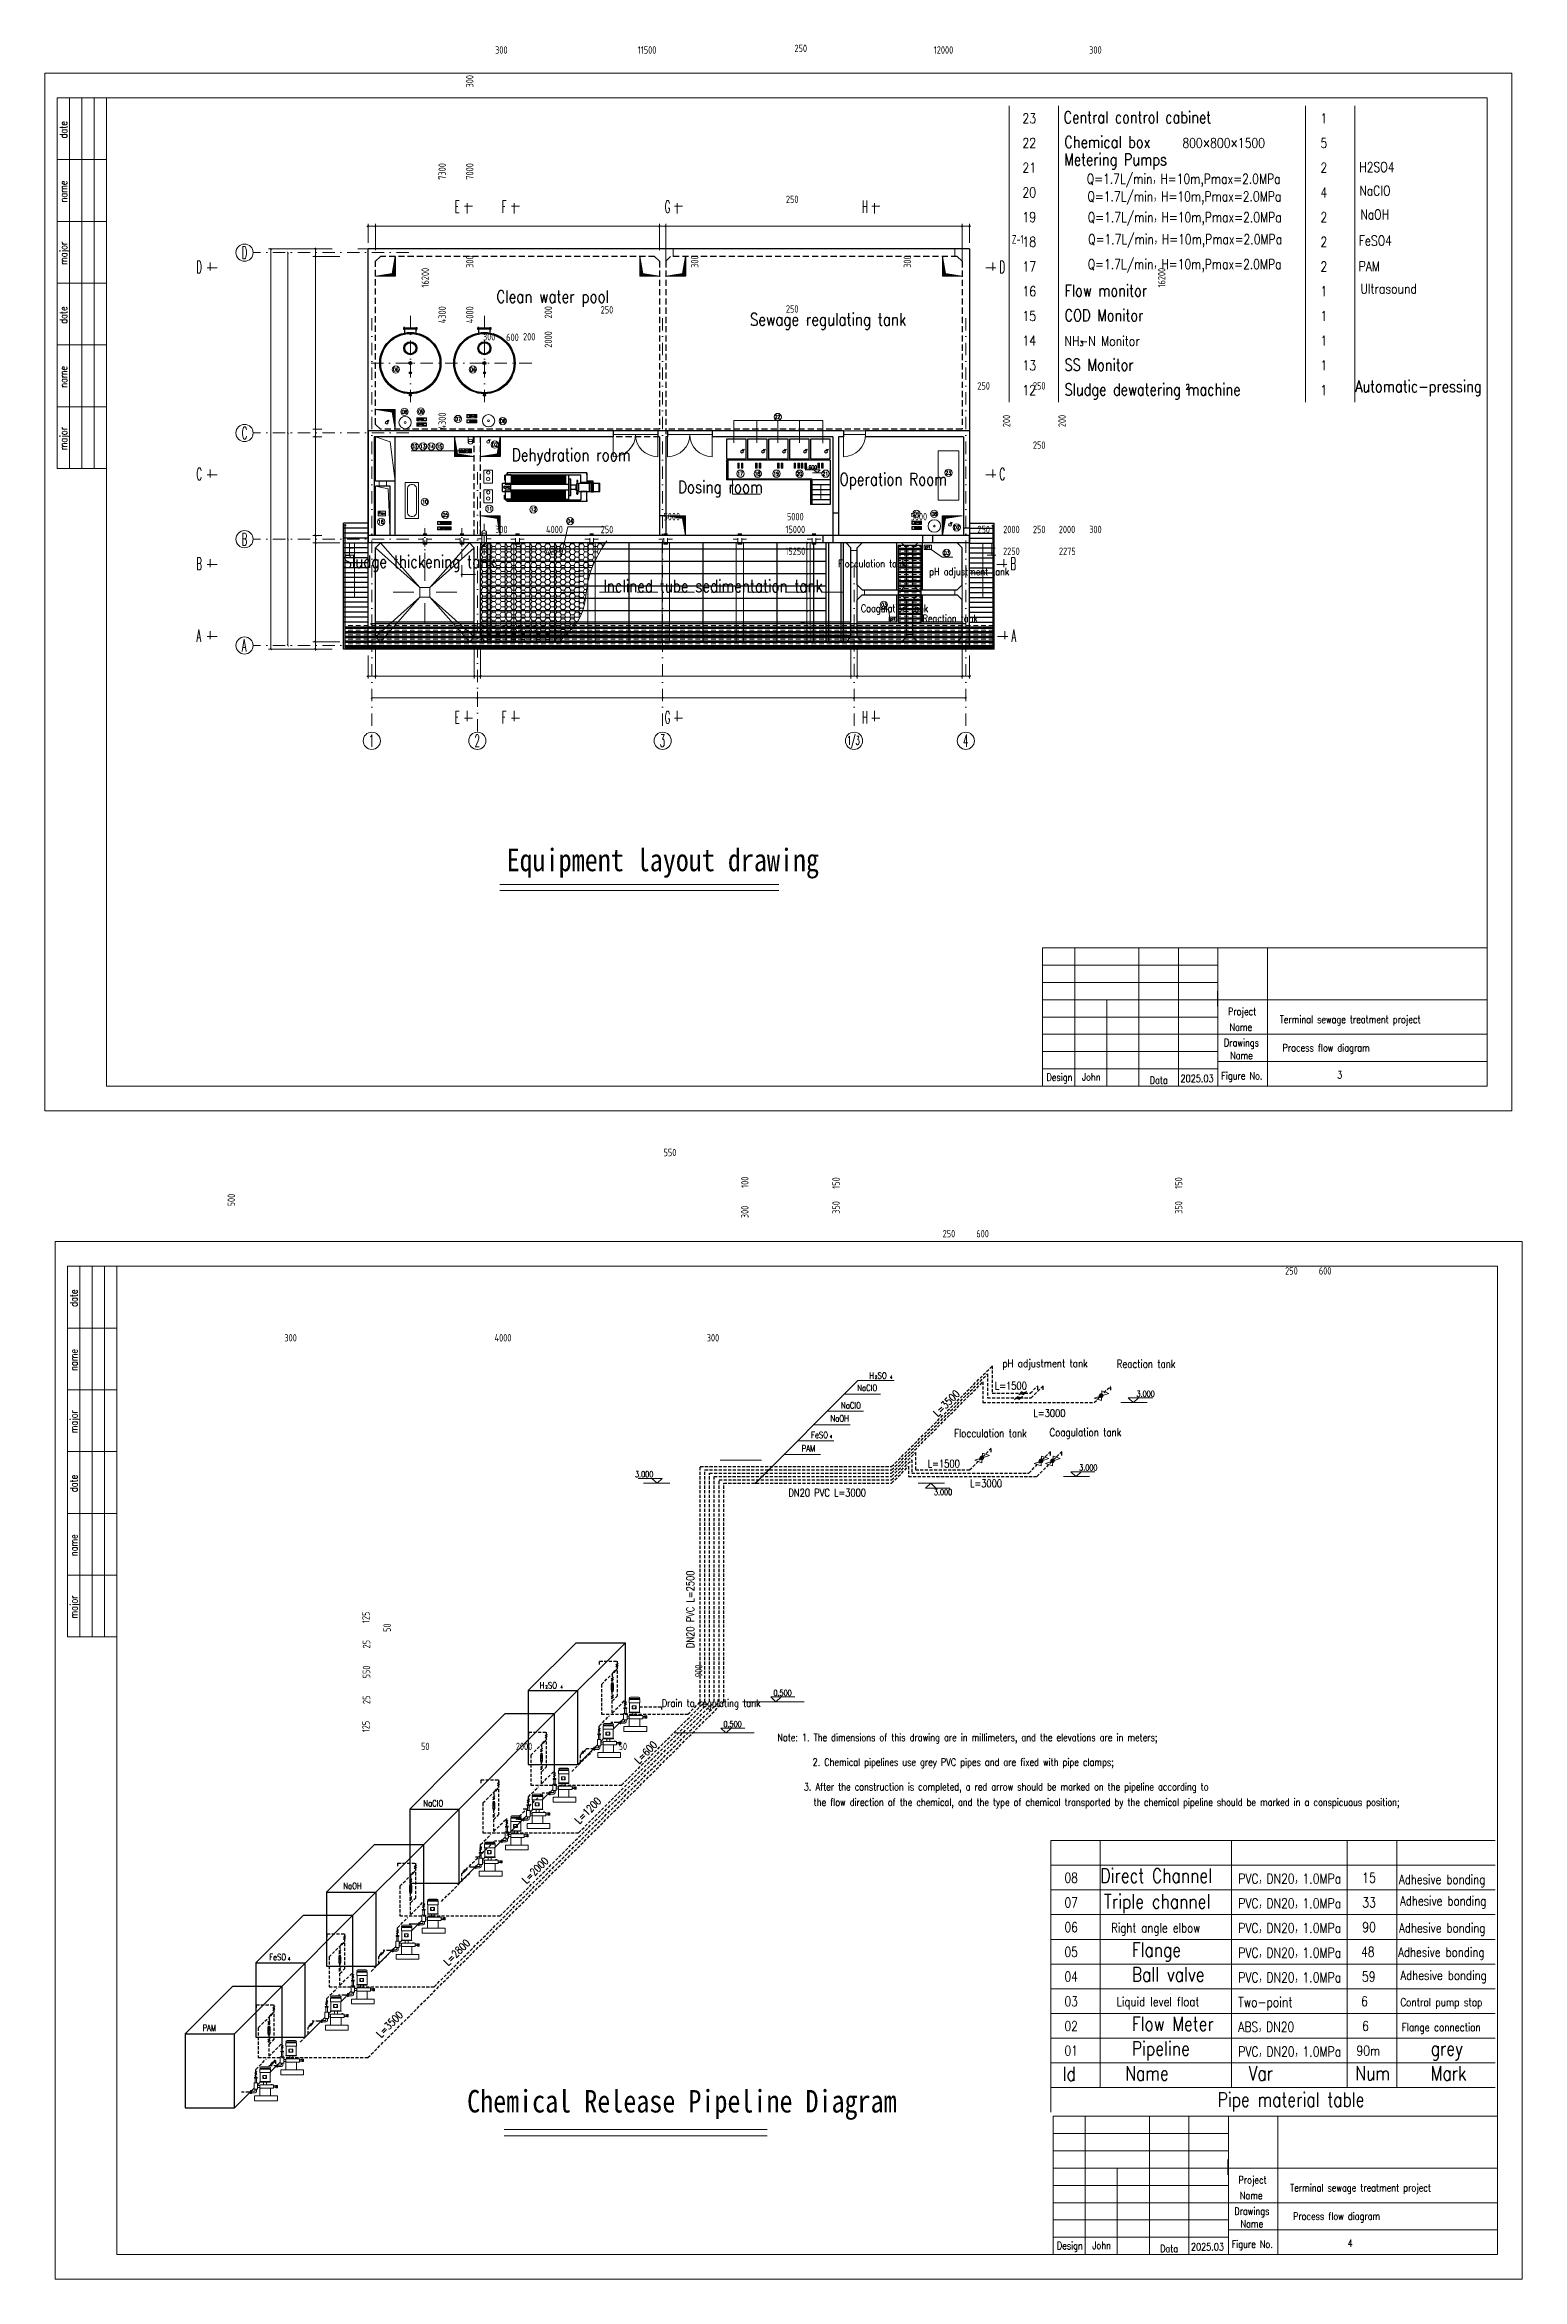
# Model space of a CAD drawing. Extents: x 838828 to 1489448, y 610351 to 848160.
# Drawn here: x 952004 to 1011826, y 659886 to 750327 of the extents above; entities that cross this region are included whole.
import ezdxf
from ezdxf.enums import TextEntityAlignment as Align

# ---------------------------------------------------------------- set-up
doc = ezdxf.new("R2010")
doc.units = 0
doc.header["$LTSCALE"] = 1000
doc.header["$MEASUREMENT"] = 0
for name, pattern in [('DASHDOT', [1, 0.5, -0.25, 0, -0.25]), ('HIDDEN', [0.375, 0.25, -0.125]), ('HIDDEN2', [0.1875, 0.125, -0.0625])]:
    doc.linetypes.add(name, pattern=pattern)
doc.layers.get('0').update_dxf_attribs({"linetype": 'CONTINUOUS', "lineweight": 13})
for name, color, linetype, lineweight in [('2', 7, 'CONTINUOUS', 13), ('D', 3, 'CONTINUOUS', 13), ('HATCH', 8, 'CONTINUOUS', 13), ('文字', 7, 'CONTINUOUS', 13), ('文字00', 6, 'CONTINUOUS', 13), ('标注', 8, 'CONTINUOUS', 13), ('标高', 104, 'CONTINUOUS', 9), ('水位线', 3, 'CONTINUOUS', 13), ('设备', 6, 'CONTINUOUS', 13)]:
    doc.layers.add(name, color=color, linetype=linetype, lineweight=lineweight)
for name, color, linetype in [('TQ', 7, 'CONTINUOUS'), ('加药管道', 1, 'HIDDEN2'), ('我的标注', 8, 'CONTINUOUS'), ('水构筑物', 7, 'CONTINUOUS'), ('污泥管道', 3, 'DASHDOT'), ('設備B', 3, 'CONTINUOUS')]:
    doc.layers.add(name, color=color, linetype=linetype)
doc.styles.add('HZ', font='romans.shx', dxfattribs={"width": 0.7, "bigfont": 'gbcbig.shx'})
doc.styles.add('ST', font='SimSun.ttf', dxfattribs={"width": 0.8})
doc.styles.get("Standard").update_dxf_attribs({"font": 'ROMANS.SHX', "width": 1.2, "bigfont": 'gbcbig.shx'})
doc.styles.add('TSSD_DIMENSION', font='tssdeng.shx', dxfattribs={"width": 0.7, "bigfont": 'tssdchn.shx'})

msp = doc.modelspace()

# ---------------------------------------------------------------- texts
at = {"style": 'HZ', "width": 0.8}
for s, p in [('date', (952913, 746884)), ('name', (952913, 744384)), ('major', (952913, 741884)), ('date', (952913, 739384)), ('name', (952913, 736884)), ('major', (952913, 734384)), ('date', (953334, 699595)), ('name', (953334, 697095)), ('major', (953334, 694595)), ('date', (953334, 692095)), ('name', (953334, 689595)), ('major', (953334, 687095))]:
    msp.add_text(s, height=300, rotation=90, dxfattribs=at).set_placement(p, align=Align.CENTER)
at = {"linetype": 'ByBlock', "ltscale": 200}
for s, height, width, p in [('E', 500, 0.5, (968607, 743515)), ('F', 500, 0.5, (970506, 743515)), ('G', 500, 0.5, (977107, 743515)), ('H', 500, 0.5, (985094, 743515)), ('D', 500, 0.5, (959983, 741663)), ('D', 500, 0.5, (958148, 741082)), ('D', 500, 0.5, (990660, 741082)), ('Clean water pool', 500, 0.8, (970291, 739882)), ('Sewage regulating tank', 500, 0.8, (980556, 738958)), ('C', 500, 0.5, (959983, 734363)), ('Dehydration room', 500, 0.8, (970921, 733477)), ('C', 500, 0.5, (958148, 732704)), ('Dosing room', 500, 0.8, (977646, 732175)), ('Operation Room', 500, 0.8, (984179, 732490)), ('C', 500, 0.5, (990660, 732704)), ('B', 500, 0.5, (959983, 730063)), ('上', 500, 0.8, (964159, 729616)), ('上', 500, 0.8, (990139, 729616)), ('B', 500, 0.5, (958148, 729071)), ('Sludge thickening tank', 500, 0.8, (964097, 729158)), ('Flocculation tank', 300, 0.8, (984124, 729174)), ('pH adjustment tank', 300, 0.8, (987815, 728851)), ('B', 500, 0.5, (991108, 729071)), ('Inclined tube sedimentation tank', 500, 0.8, (974621, 728167)), ('Coagulation tank', 300, 0.8, (985048, 727364)), ('Reaction tank', 300, 0.8, (987547, 726958)), ('A', 500, 0.5, (958148, 726154)), ('A', 500, 0.5, (959983, 725763)), ('A', 500, 0.5, (991144, 726154)), ('E', 500, 0.5, (968607, 722847)), ('F', 500, 0.5, (970506, 722847)), ('G', 500, 0.5, (977107, 722847)), ('H', 500, 0.5, (985094, 722847)), ('1', 500, 0.5, (965133, 721908)), ('2', 500, 0.5, (969408, 721908)), ('3', 500, 0.5, (976908, 721908)), ('1/3', 360, 0.5, (984495, 721987)), ('4', 500, 0.5, (989183, 721908)), ('H SO', 256, 0.8, (985391, 696333)), ('2', 128, 0.8, (985618, 696333)), ('4', 128, 0.8, (986227, 696333)), ('pH adjustment tank', 320, 0.8, (990777, 696798)), ('Reaction tank', 320, 0.8, (995404, 696775)), ('NaClO', 256, 0.8, (984903, 695838)), ('L=1500', 307.2, 0.8, (990472, 695898)), ('NaOH', 256, 0.8, (983816, 694598)), ('NaClO', 256, 0.8, (984243, 695126)), ('L=3000', 307.2, 0.8, (992036, 694787)), ('FeSO', 256, 0.8, (983033, 693929)), ('4', 128, 0.8, (983790, 693925)), ('Flocculation tank', 320, 0.8, (988826, 693969)), ('Coagulation tank', 320, 0.8, (992684, 694007)), ('PAM', 256, 0.8, (982647, 693383)), ('L=1500', 307.2, 0.8, (987758, 692744)), ('DN20 PVC L=3000', 307.2, 0.8, (982116, 691569)), ('L=3000', 307.2, 0.8, (989468, 691944)), ('H SO', 256, 0.8, (972045, 683793)), ('2', 128, 0.8, (972273, 683793)), ('4', 128, 0.8, (972881, 683793)), ('Drain to regulating tank', 307.2, 0.8, (976984, 683051)), ('NaClO', 256, 0.8, (967335, 679024)), ('NaOH', 256, 0.8, (964093, 675680)), ('FeSO', 256, 0.8, (961095, 672798)), ('4', 128, 0.8, (961852, 672793)), ('PAM', 256, 0.8, (958393, 669935))]:
    msp.add_text(s, height=height, dxfattribs=dict(at, width=width)).set_placement(p)
at = {"linetype": 'ByBlock', "ltscale": 200, "width": 0.8}
for s, height, p in [('06', 150, (966109, 737177)), ('06', 150, (969232, 737177)), ('08', 150, (966461, 735466)), ('09', 150, (967123, 735478)), ('22', 150, (981556, 735258)), ('07', 150, (968626, 735177)), ('08', 150, (970438, 735092)), ('03', 150, (966858, 734066)), ('13', 150, (967195, 734066)), ('14', 150, (967532, 734066)), ('15', 150, (967869, 734066)), ('02', 150, (970117, 734140)), ('17', 150, (980049, 732963)), ('18', 150, (980745, 732963)), ('19', 150, (981506, 732963)), ('20', 150, (982443, 732963)), ('0.600', 150, (982760, 733222)), ('21', 150, (983493, 732963)), ('23', 150, (988469, 733001)), ('10', 150, (967285, 731827)), ('16', 150, (965499, 731019)), ('05', 150, (968112, 731296)), ('11', 150, (969896, 731545)), ('12', 150, (971681, 731517)), ('04', 150, (973165, 731042)), ('01', 150, (987190, 731343)), ('08', 150, (987906, 731338)), ('02', 150, (988818, 730790)), ('03', 150, (988409, 729757)), ('03', 150, (985870, 727657)), ('3.000', 240, (996206, 695726)), ('3.000', 240, (993884, 692738)), ('3.000', 240, (975903, 692467)), ('3.000', 240, (988004, 691746)), ('0.500', 240, (981507, 683621)), ('0.500', 240, (979483, 682357))]:
    msp.add_text(s, height=height, dxfattribs=at).set_placement(p, align=Align.MIDDLE_LEFT)
at = {"style": 'HZ', "width": 0.8}
for s, p in [('Project', (1000481, 711048)), ('Drawings', (1000456, 709787)), ('Name', (1000430, 710417)), ('Name', (1000456, 709268)), ('Design', (993087, 708387)), ('John', (994376, 708398)), ('Data', (997106, 708267)), ('2025.03', (998658, 708339)), ('Figure No.', (1000473, 708448)), ('Project', (1000903, 663759)), ('Name', (1000851, 663128)), ('Drawings', (1000877, 662498)), ('Name', (1000877, 661980)), ('Design', (993508, 661098)), ('John', (994798, 661110)), ('Data', (997527, 660978)), ('2025.03', (999080, 661051)), ('Figure No.', (1000894, 661160))]:
    msp.add_text(s, height=300, dxfattribs=at).set_placement(p, align=Align.CENTER)
for s, p in [('Terminal sewage treatment project', (1002007, 710729)), ('Process flow diagram', (1002121, 709579)), ('3', (1004333, 708483)), ('Terminal sewage treatment project', (1002428, 663440)), ('Process flow diagram', (1002542, 662290)), ('4', (1004755, 661194))]:
    msp.add_text(s, height=300, dxfattribs=at).set_placement(p)
at = {"linetype": 'ByBlock', "ltscale": 200, "width": 0.8}
for s, rotation, p in [('L=3500', 45, (988162, 694775)), ('DN20 PVC L=2500', 90, (978294, 685432)), ('L=600', 45, (976064, 680718)), ('L=1200', 45, (973647, 678291)), ('L=2000', 45, (971514, 675870)), ('L=2800', 45, (968337, 672551)), ('L=3500', 45, (965618, 669638))]:
    msp.add_text(s, height=307.2, rotation=rotation, dxfattribs=at).set_placement(p)
at = {"layer": 'HATCH', "color": 7, "style": 'TSSD_DIMENSION', "width": 0.7}
msp.add_text('Z-1', height=350, dxfattribs=at).set_placement((991161, 742274))
at = {"layer": 'HATCH', "color": 7, "ltscale": 0.001, "insert": (965008, 682260), "char_height": 300, "attachment_point": 5, "rotation": 90, "style": 'TSSD_DIMENSION'}
msp.add_mtext('\\A1;125', dxfattribs=at)
at = {"layer": 'TQ', "style": 'HZ', "width": 0.8}
for s, height, p in [('23', 400, (991592, 747148)), ('Central control cabinet', 480, (993255, 747148)), ('1', 400, (1003650, 747148)), ('22', 400, (991592, 746148)), ('Chemical box', 480, (993285, 746148)), ('800×800×1500', 400, (998063, 746148)), ('5', 400, (1003650, 746148)), ('21', 400, (991592, 745148)), ('Metering Pumps', 480, (993274, 745441)), ('2', 400, (1003650, 745148)), ('H2SO4', 400, (1005224, 745173)), ('20', 400, (991592, 744148)), ('Q=1.7L/min，H=10m,Pmax=2.0MPa', 400, (994194, 744697)), ('Q=1.7L/min，H=10m,Pmax=2.0MPa', 400, (994223, 743986)), ('4', 400, (1003650, 744148)), ('NaClO', 400, (1005227, 744217)), ('19', 400, (991592, 743148)), ('Q=1.7L/min，H=10m,Pmax=2.0MPa', 400, (994237, 743144)), ('2', 400, (1003650, 743148)), ('NaOH', 400, (1005268, 743253)), ('18', 400, (991592, 742148)), ('Q=1.7L/min，H=10m,Pmax=2.0MPa', 400, (994252, 742254)), ('2', 400, (1003650, 742148)), ('FeSO4', 400, (1005204, 742199)), ('Q=1.7L/min，H=10m,Pmax=2.0MPa', 400, (994233, 741244)), ('17', 400, (991592, 741148)), ('2', 400, (1003650, 741148)), ('PAM', 400, (1005199, 741158)), ('16', 400, (991592, 740148)), ('Flow monitor', 480, (993293, 740133)), ('1', 400, (1003650, 740148)), ('Ultrasound', 400, (1005268, 740253)), ('15', 400, (991592, 739148)), ('COD Monitor', 480, (993293, 739133)), ('1', 400, (1003650, 739148)), ('14', 400, (991592, 738148)), ('NH-N Monitor', 400, (993293, 738133)), ('3', 200, (993907, 738133)), ('1', 400, (1003650, 738148)), ('13', 400, (991592, 737148)), ('SS Monitor', 480, (993293, 737133)), ('1', 400, (1003650, 737148)), ('12', 400, (991592, 736148)), ('Sludge dewatering machine', 480, (993293, 736133)), ('2', 221, (998193, 736366)), ('1', 400, (1003650, 736148)), ('Automatic-pressing', 480, (1005057, 736259))]:
    msp.add_text(s, height=height, dxfattribs=at).set_placement(p)
at = {"layer": '我的标注', "color": 7, "linetype": 'Continuous', "ltscale": 0.001, "char_height": 300, "attachment_point": 5, "style": 'TSSD_DIMENSION'}
for s, insert in [('\\A1;300', (970493, 750113)), ('\\A1;11500', (976393, 750113)), ('\\A1;250', (982614, 750177)), ('\\A1;12000', (988393, 750113)), ('\\A1;300', (994543, 750113)), ('\\A1;300', (970493, 730706)), ('\\A1;4000', (972643, 730706)), ('\\A1;250', (974768, 730706)), ('\\A1;5000', (977393, 731226)), ('\\A1;15000', (982393, 730706)), ('\\A1;5000', (982393, 731226)), ('\\A1;5000', (987393, 731226)), ('\\A1;250', (990018, 730706)), ('\\A1;2000', (991143, 730706)), ('\\A1;250', (992268, 730706)), ('\\A1;2000', (993393, 730706)), ('\\A1;300', (994543, 730706)), ('\\A1;4275', (972631, 729826)), ('\\A1;15250', (982393, 729826)), ('\\A1;2250', (991143, 729826)), ('\\A1;2275', (993406, 729826))]:
    msp.add_mtext(s, dxfattribs=dict(at, insert=insert))
at = {"layer": '我的标注', "color": 7, "linetype": 'Continuous', "ltscale": 0.001, "char_height": 300, "attachment_point": 5, "rotation": 90, "style": 'TSSD_DIMENSION'}
for s, insert in [('\\A1;300', (969213, 748847)), ('\\A1;7300', (968097, 745197)), ('\\A1;7000', (969213, 745197)), ('\\A1;300', (969213, 741547)), ('\\A1;16200', (967409, 740897)), ('\\A1;16200', (997227, 740897)), ('\\A1;4300', (968097, 739397)), ('\\A1;4000', (969213, 739397)), ('\\A1;4300', (968097, 735097))]:
    msp.add_mtext(s, dxfattribs=dict(at, insert=insert))
at = {"layer": '文字', "linetype": 'Continuous', "style": 'ST', "width": 0.85}
for s, p in [('Equipment layout drawing', (970706, 716875)), ('Chemical Release Pipeline Diagram', (969107, 666637))]:
    msp.add_text(s, height=911.25, dxfattribs=at).set_placement(p)
at = {"layer": '文字00', "style": 'HZ', "width": 0.8}
for s, p in [('Note: 1. The dimensions of this drawing are in millimeters, and the elevations are in meters;', (981665, 681818)), ('2. Chemical pipelines use grey PVC pipes and are fixed with pipe clamps;', (983094, 680818)), ('3. After the construction is completed, a red arrow should be marked on the pipeline according to ', (982739, 679818)), ('the flow direction of the chemical, and the type of chemical transported by the chemical pipeline should be marked in a conspicuous position;', (983137, 679196))]:
    msp.add_text(s, height=300, dxfattribs=at).set_placement(p, align=Align.MIDDLE_LEFT)
for s, height, p in [('Direct Channel', 576, (994741, 675937)), ('08', 400, (993288, 675937)), ('PVC，DN20，1.0MPa', 400, (1000326, 675903)), ('15', 400, (1005346, 675937)), ('Adhesive bonding', 376, (1006834, 675884)), ('07', 400, (993288, 674937)), ('Triple channel', 576, (994890, 674891)), ('PVC，DN20，1.0MPa', 400, (1000326, 674903)), ('33', 400, (1005346, 674937)), ('Adhesive bonding', 376, (1006877, 675015)), ('06', 400, (993288, 673937)), ('Right angle elbow', 376, (995177, 673923)), ('PVC，DN20，1.0MPa', 400, (1000326, 673903)), ('90', 400, (1005346, 673937)), ('Adhesive bonding', 376, (1006838, 673918)), ('05', 400, (993288, 672937)), ('Flange', 576, (996016, 672937)), ('PVC，DN20，1.0MPa', 400, (1000326, 672903)), ('48', 400, (1005299, 672937)), ('Adhesive bonding', 376, (1006802, 672939)), ('04', 400, (993288, 671937)), ('Ball valve', 576, (996016, 671937)), ('PVC，DN20，1.0MPa', 400, (1000326, 671903)), ('59', 400, (1005334, 671937)), ('Adhesive bonding', 376, (1006891, 672001)), ('03', 400, (993288, 670937)), ('Liquid level float', 376, (995395, 670935)), ('Two-point', 400, (1000326, 670903)), ('6', 400, (1005297, 670937)), ('Control pump stop', 326, (1006889, 670939)), ('02', 400, (993288, 669937)), ('Flow Meter', 576, (996016, 669937)), ('ABS，DN20', 400, (1000326, 669903)), ('6', 400, (1005341, 669937)), ('Flange connection', 326, (1006944, 669923)), ('01', 400, (993288, 668937)), ('Pipeline', 576, (996016, 668937)), ('PVC，DN20，1.0MPa', 400, (1000326, 668903)), ('90m', 400, (1005112, 668937)), ('grey', 576, (1008117, 668937)), ('Id', 576, (993211, 667914)), ('Name', 576, (995752, 667937)), ('Var', 576, (1000745, 667937)), ('Num', 576, (1005067, 667940)), ('Mark', 576, (1008117, 667937)), ('Pipe material table', 576, (999488, 666870))]:
    msp.add_text(s, height=height, dxfattribs=at).set_placement(p)
at = {"layer": '标注', "color": 7, "ltscale": 0.001, "char_height": 300, "attachment_point": 5, "style": 'TSSD_DIMENSION'}
for s, insert in [('\\A1;250', (982268, 744070)), ('\\A1;250', (974768, 739597)), ('\\A1;250', (982268, 739632)), ('\\A1;300', (970000, 738506)), ('\\A1;600', (970943, 738481)), ('\\A1;200', (971621, 738506)), ('\\A1;250', (990018, 736517)), ('\\A1;250', (992268, 736518)), ('\\A1;250', (992268, 734120)), ('\\A1;550', (977319, 705491)), ('\\A1;250', (988612, 702204)), ('\\A1;600', (989975, 702204)), ('\\A1;250', (1002480, 700699)), ('\\A1;600', (1003843, 700699)), ('\\A1;300', (961960, 697991)), ('\\A1;4000', (970560, 697991)), ('\\A1;300', (979060, 697991)), ('\\A1;50', (967411, 681452)), ('\\A1;2000', (971411, 681452)), ('\\A1;50', (975411, 681452))]:
    msp.add_mtext(s, dxfattribs=dict(at, insert=insert))
at = {"layer": '标注', "color": 7, "ltscale": 0.001, "char_height": 300, "attachment_point": 5, "rotation": 90, "style": 'TSSD_DIMENSION'}
for s, insert in [('\\A1;300', (978318, 741547)), ('\\A1;300', (986932, 741547)), ('\\A1;200', (972394, 739497)), ('\\A1;2000', (972394, 738397)), ('\\A1;200', (990943, 735097)), ('\\A1;200', (993193, 735097)), ('\\A1;500', (959558, 703565)), ('\\A1;100', (980350, 704289)), ('\\A1;150', (984043, 704256)), ('\\A1;150', (997910, 704256)), ('\\A1;300', (980350, 703085)), ('\\A1;350', (984043, 703265)), ('\\A1;350', (997910, 703265)), ('\\A1;125', (965008, 686677)), ('\\A1;25', (965033, 685591)), ('\\A1;50', (965869, 686258)), ('\\A1;550', (965033, 684466)), ('\\A1;900', (978481, 684508)), ('\\A1;25', (965033, 683341))]:
    msp.add_mtext(s, dxfattribs=dict(at, insert=insert))
at = {"layer": '设备', "width": 0.8}
for s, height, p in [('pH', 61.4, (968861, 733824)), ('SS', 61.4, (968991, 733824)), ('NH3-N', 38.4, (969114, 733813)), ('COD', 61.4, (969258, 733818))]:
    msp.add_text(s, height=height, rotation=90, dxfattribs=at).set_placement(p)
for s, height, p in [('Flow', 102.4, (965532, 731306)), ('pH', 128, (987650, 729937)), ('pH', 128, (986227, 727017))]:
    msp.add_text(s, height=height, dxfattribs=at).set_placement(p)

# ---------------------------------------------------------------- blocks, each defined once
blk = doc.blocks.new('_ARCHTICK')
at = {"const_width": 0.5}
blk.add_lwpolyline([(-0.7, -0.7), (0.7, 0.7)], dxfattribs=at)

# ---------------------------------------------------------------- hatches: boundary and pattern name
at = {"layer": 'HATCH'}
for points in [[(968819, 733894, 1), (968836, 733894, 1)], [(968956, 733894, 1), (968973, 733894, 1)], [(969090, 733894, 1), (969107, 733894, 1)], [(969220, 733894, 1), (969237, 733894, 1)], [(965660, 731369, 1), (965660, 731340, 1)]]:
    msp.add_hatch(color=256, dxfattribs=at).paths.add_polyline_path(points)
at = {"layer": '标注'}
h = msp.add_hatch(color=256, dxfattribs=at)
h.paths.add_polyline_path([(966075, 741070), (966197, 741761), (966197, 740961), (965397, 740961)])
h.paths.add_polyline_path([(965617, 741070), (964927, 741070), (964927, 740620), (965617, 740620)], flags=9)
h = msp.add_hatch(color=256, dxfattribs=at)
h.paths.add_polyline_path([(976220, 741070), (976097, 741761), (976097, 740961), (976897, 740961)])
h.paths.add_polyline_path([(976677, 741070), (977367, 741070), (977367, 740620), (976677, 740620)], flags=9)
h = msp.add_hatch(color=256, dxfattribs=at)
h.paths.add_polyline_path([(977825, 741070), (977947, 741761), (977947, 740961), (977147, 740961)])
h.paths.add_polyline_path([(977367, 741070), (976677, 741070), (976677, 740620), (977367, 740620)], flags=9)
h = msp.add_hatch(color=256, dxfattribs=at)
h.paths.add_polyline_path([(988470, 741070), (988347, 741761), (988347, 740961), (989147, 740961)])
h.paths.add_polyline_path([(988927, 741070), (989617, 741070), (989617, 740620), (988927, 740620)], flags=9)
h = msp.add_hatch(color=256, dxfattribs=at)
h.paths.add_polyline_path([(966075, 735451), (966197, 734761), (966197, 735561), (965397, 735561)])
h.paths.add_polyline_path([(965617, 735452), (964927, 735452), (964927, 735902), (965617, 735902)], flags=9)
h = msp.add_hatch(color=256, dxfattribs=at)
h.paths.add_polyline_path([(968720, 733770), (968597, 734461), (968597, 733661), (969397, 733661)])
h.paths.add_polyline_path([(969177, 733770), (969867, 733770), (969867, 733320), (969177, 733320)], flags=9)
h = msp.add_hatch(color=256, dxfattribs=at)
h.paths.add_polyline_path([(968720, 733770), (968597, 734461), (968597, 733661), (969397, 733661)])
h.paths.add_polyline_path([(969177, 733770), (969867, 733770), (969867, 733320), (969177, 733320)], flags=9)
h = msp.add_hatch(color=256, dxfattribs=at)
h.paths.add_polyline_path([(970325, 733770), (970447, 734461), (970447, 733661), (969647, 733661)])
h.paths.add_polyline_path([(969867, 733770), (969177, 733770), (969177, 733320), (969867, 733320)], flags=9)
h = msp.add_hatch(color=256, dxfattribs=at)
h.paths.add_polyline_path([(970325, 733770), (970447, 734461), (970447, 733661), (969647, 733661)])
h.paths.add_polyline_path([(969867, 733770), (969177, 733770), (969177, 733320), (969867, 733320)], flags=9)
h = msp.add_hatch(color=256, dxfattribs=at)
h.paths.add_polyline_path([(970325, 731151), (970447, 730461), (970447, 731261), (969647, 731261)])
h.paths.add_polyline_path([(969867, 731152), (969177, 731152), (969177, 731602), (969867, 731602)], flags=9)
h = msp.add_hatch(color=256, dxfattribs=at)
h.paths.add_polyline_path([(970325, 731151), (970447, 730461), (970447, 731261), (969647, 731261)])
h.paths.add_polyline_path([(969867, 731152), (969177, 731152), (969177, 731602), (969867, 731602)], flags=9)
h = msp.add_hatch(color=256, dxfattribs=at)
h.paths.add_polyline_path([(977825, 731151), (977947, 730461), (977947, 731261), (977147, 731261)])
h.paths.add_polyline_path([(977367, 731152), (976677, 731152), (976677, 731602), (977367, 731602)], flags=9)
h = msp.add_hatch(color=256, dxfattribs=at)
h.paths.add_polyline_path([(988470, 731151), (988347, 730461), (988347, 731261), (989147, 731261)])
h.paths.add_polyline_path([(988927, 731152), (989617, 731152), (989617, 731602), (988927, 731602)], flags=9)
h = msp.add_hatch(color=256, dxfattribs=at)
h.paths.add_polyline_path([(988470, 731151), (988347, 730461), (988347, 731261), (989147, 731261)])
h.paths.add_polyline_path([(988927, 731152), (989617, 731152), (989617, 731602), (988927, 731602)], flags=9)
at = {"layer": '设备'}
h = msp.add_hatch(color=256, dxfattribs=at)
h.paths.add_polyline_path([(991457, 695598, 0.144014), (991430, 695605, 0.74823), (991403, 695515)])
h.paths.add_polyline_path([(991457, 695598), (991403, 695515, 0.144014), (991430, 695507, 0.74823)])
h = msp.add_hatch(color=256, dxfattribs=at)
h.paths.add_polyline_path([(991621, 695790, 0.144014), (991594, 695798, 0.74823), (991567, 695707)])
h.paths.add_polyline_path([(991621, 695790), (991567, 695707, 0.144014), (991594, 695699, 0.74823)])
h = msp.add_hatch(color=256, dxfattribs=at)
h.paths.add_polyline_path([(994700, 695637, 0.144014), (994719, 695598, 0.74823), (994853, 695660)])
h.paths.add_polyline_path([(994700, 695637), (994853, 695660, 0.144014), (994835, 695700, 0.74823)])
h = msp.add_hatch(color=256, dxfattribs=at)
h.paths.add_polyline_path([(989866, 693122, 0.144014), (989884, 693082, 0.74823), (990018, 693145)])
h.paths.add_polyline_path([(989866, 693122), (990018, 693145, 0.144014), (990000, 693184, 0.74823)])
h = msp.add_hatch(color=256, dxfattribs=at)
h.paths.add_polyline_path([(992263, 692997, 0.144014), (992281, 692958, 0.74823), (992416, 693020)])
h.paths.add_polyline_path([(992263, 692997), (992416, 693020, 0.144014), (992397, 693060, 0.74823)])
h = msp.add_hatch(color=256, dxfattribs=at)
h.paths.add_polyline_path([(992727, 692997, 0.144014), (992745, 692958, 0.74823), (992879, 693020)])
h.paths.add_polyline_path([(992727, 692997), (992879, 693020, 0.144014), (992861, 693060, 0.74823)])
h = msp.add_hatch(color=256, dxfattribs=at)
h.paths.add_polyline_path([(975189, 684762, 0.144014), (975176, 684766, 0.74823), (975162, 684721)])
h.paths.add_polyline_path([(975189, 684762), (975162, 684721, 0.144014), (975176, 684717, 0.74823)])
h = msp.add_hatch(color=256, dxfattribs=at)
h.paths.add_polyline_path([(974997, 684195, 0.144014), (974984, 684199, 0.74823), (974971, 684154)])
h.paths.add_polyline_path([(974997, 684195), (974971, 684154, 0.144014), (974984, 684150, 0.74823)])
h = msp.add_hatch(color=256, dxfattribs=at)
h.paths.add_polyline_path([(975062, 684504, 0.144014), (975050, 684498, 0.74823), (975073, 684456)])
h.paths.add_polyline_path([(975062, 684504), (975073, 684456, 0.144014), (975085, 684463, 0.74823)])
h = msp.add_hatch(color=256, dxfattribs=at)
h.paths.add_polyline_path([(974997, 683481, 0.144014), (974984, 683485, 0.74823), (974971, 683439)])
h.paths.add_polyline_path([(974997, 683481), (974971, 683439, 0.144014), (974984, 683435, 0.74823)])
h = msp.add_hatch(color=256, dxfattribs=at)
h.paths.add_polyline_path([(975525, 683193, 0.144014), (975511, 683197, 0.74823), (975498, 683152)])
h.paths.add_polyline_path([(975525, 683193), (975498, 683152, 0.144014), (975511, 683148, 0.74823)])
h = msp.add_hatch(color=256, dxfattribs=at)
h.paths.add_polyline_path([(974465, 682134, 0.144014), (974452, 682138, 0.74823), (974439, 682092)])
h.paths.add_polyline_path([(974465, 682134), (974439, 682092, 0.144014), (974452, 682088, 0.74823)])
h = msp.add_hatch(color=256, dxfattribs=at)
h.paths.add_polyline_path([(972131, 681329, 0.144014), (972118, 681333, 0.74823), (972104, 681288)])
h.paths.add_polyline_path([(972131, 681329), (972104, 681288, 0.144014), (972118, 681284, 0.74823)])
h = msp.add_hatch(color=256, dxfattribs=at)
h.paths.add_polyline_path([(972196, 681638, 0.144014), (972184, 681631, 0.74823), (972207, 681590)])
h.paths.add_polyline_path([(972196, 681638), (972207, 681590, 0.144014), (972219, 681597, 0.74823)])
h = msp.add_hatch(color=256, dxfattribs=at)
h.paths.add_polyline_path([(972323, 681896, 0.144014), (972309, 681900, 0.74823), (972296, 681855)])
h.paths.add_polyline_path([(972323, 681896), (972296, 681855, 0.144014), (972309, 681851, 0.74823)])
h = msp.add_hatch(color=256, dxfattribs=at)
h.paths.add_polyline_path([(973770, 681211, 0.144014), (973779, 681196, 0.74823), (973831, 681224)])
h.paths.add_polyline_path([(973770, 681211), (973831, 681224, 0.144014), (973822, 681239, 0.74823)])
h = msp.add_hatch(color=256, dxfattribs=at)
h.paths.add_polyline_path([(972131, 680615, 0.144014), (972118, 680618, 0.74823), (972104, 680573)])
h.paths.add_polyline_path([(972131, 680615), (972104, 680573, 0.144014), (972118, 680569, 0.74823)])
h = msp.add_hatch(color=256, dxfattribs=at)
h.paths.add_polyline_path([(972659, 680327, 0.144014), (972645, 680331, 0.74823), (972632, 680286)])
h.paths.add_polyline_path([(972659, 680327), (972632, 680286, 0.144014), (972645, 680282, 0.74823)])
h = msp.add_hatch(color=256, dxfattribs=at)
h.paths.add_polyline_path([(970199, 679397, 0.144014), (970185, 679401, 0.74823), (970172, 679355)])
h.paths.add_polyline_path([(970199, 679397), (970172, 679355, 0.144014), (970185, 679351, 0.74823)])
h = msp.add_hatch(color=256, dxfattribs=at)
h.paths.add_polyline_path([(970264, 679706, 0.144014), (970252, 679699, 0.74823), (970274, 679658)])
h.paths.add_polyline_path([(970264, 679706), (970274, 679658, 0.144014), (970287, 679664, 0.74823)])
h = msp.add_hatch(color=256, dxfattribs=at)
h.paths.add_polyline_path([(970390, 679964, 0.144014), (970377, 679968, 0.74823), (970364, 679922)])
h.paths.add_polyline_path([(970390, 679964), (970364, 679922, 0.144014), (970377, 679918, 0.74823)])
h = msp.add_hatch(color=256, dxfattribs=at)
h.paths.add_polyline_path([(971599, 679268, 0.144014), (971586, 679272, 0.74823), (971573, 679226)])
h.paths.add_polyline_path([(971599, 679268), (971573, 679226, 0.144014), (971586, 679222, 0.74823)])
h = msp.add_hatch(color=256, dxfattribs=at)
h.paths.add_polyline_path([(970199, 678682, 0.144014), (970185, 678686, 0.74823), (970172, 678641)])
h.paths.add_polyline_path([(970199, 678682), (970172, 678641, 0.144014), (970185, 678637, 0.74823)])
h = msp.add_hatch(color=256, dxfattribs=at)
h.paths.add_polyline_path([(970726, 678395, 0.144014), (970713, 678399, 0.74823), (970700, 678353)])
h.paths.add_polyline_path([(970726, 678395), (970700, 678353, 0.144014), (970713, 678349, 0.74823)])
h = msp.add_hatch(color=256, dxfattribs=at)
h.paths.add_polyline_path([(967025, 676598, 0.144014), (967012, 676602, 0.74823), (966998, 676557)])
h.paths.add_polyline_path([(967025, 676598), (966998, 676557, 0.144014), (967012, 676553, 0.74823)])
h = msp.add_hatch(color=256, dxfattribs=at)
h.paths.add_polyline_path([(969667, 677335, 0.144014), (969654, 677339, 0.74823), (969640, 677294)])
h.paths.add_polyline_path([(969667, 677335), (969640, 677294, 0.144014), (969654, 677290, 0.74823)])
h = msp.add_hatch(color=256, dxfattribs=at)
h.paths.add_polyline_path([(966833, 676031, 0.144014), (966820, 676035, 0.74823), (966807, 675990)])
h.paths.add_polyline_path([(966833, 676031), (966807, 675990, 0.144014), (966820, 675986, 0.74823)])
h = msp.add_hatch(color=256, dxfattribs=at)
h.paths.add_polyline_path([(966898, 676340, 0.144014), (966886, 676334, 0.74823), (966909, 676292)])
h.paths.add_polyline_path([(966898, 676340), (966909, 676292, 0.144014), (966921, 676299, 0.74823)])
h = msp.add_hatch(color=256, dxfattribs=at)
h.paths.add_polyline_path([(968972, 676413, 0.144014), (968980, 676397, 0.74823), (969032, 676426)])
h.paths.add_polyline_path([(968972, 676413), (969032, 676426, 0.144014), (969024, 676441, 0.74823)])
h = msp.add_hatch(color=256, dxfattribs=at)
h.paths.add_polyline_path([(966833, 675317, 0.144014), (966820, 675321, 0.74823), (966807, 675275)])
h.paths.add_polyline_path([(966833, 675317), (966807, 675275, 0.144014), (966820, 675271, 0.74823)])
h = msp.add_hatch(color=256, dxfattribs=at)
h.paths.add_polyline_path([(967361, 675029, 0.144014), (967348, 675033, 0.74823), (967334, 674988)])
h.paths.add_polyline_path([(967361, 675029), (967334, 674988, 0.144014), (967348, 674984, 0.74823)])
h = msp.add_hatch(color=256, dxfattribs=at)
h.paths.add_polyline_path([(966302, 673970, 0.144014), (966288, 673974, 0.74823), (966275, 673929)])
h.paths.add_polyline_path([(966302, 673970), (966275, 673929, 0.144014), (966288, 673925, 0.74823)])
h = msp.add_hatch(color=256, dxfattribs=at)
h.paths.add_polyline_path([(963967, 673165, 0.144014), (963954, 673169, 0.74823), (963941, 673124)])
h.paths.add_polyline_path([(963967, 673165), (963941, 673124, 0.144014), (963954, 673120, 0.74823)])
h = msp.add_hatch(color=256, dxfattribs=at)
h.paths.add_polyline_path([(964032, 673474, 0.144014), (964020, 673468, 0.74823), (964043, 673426)])
h.paths.add_polyline_path([(964032, 673474), (964043, 673426, 0.144014), (964055, 673433, 0.74823)])
h = msp.add_hatch(color=256, dxfattribs=at)
h.paths.add_polyline_path([(964159, 673732, 0.144014), (964146, 673736, 0.74823), (964132, 673691)])
h.paths.add_polyline_path([(964159, 673732), (964132, 673691, 0.144014), (964146, 673687, 0.74823)])
h = msp.add_hatch(color=256, dxfattribs=at)
h.paths.add_polyline_path([(965606, 673047, 0.144014), (965615, 673032, 0.74823), (965667, 673060)])
h.paths.add_polyline_path([(965606, 673047), (965667, 673060, 0.144014), (965658, 673076, 0.74823)])
h = msp.add_hatch(color=256, dxfattribs=at)
h.paths.add_polyline_path([(963967, 672451, 0.144014), (963954, 672455, 0.74823), (963941, 672409)])
h.paths.add_polyline_path([(963967, 672451), (963941, 672409, 0.144014), (963954, 672405, 0.74823)])
h = msp.add_hatch(color=256, dxfattribs=at)
h.paths.add_polyline_path([(964495, 672163, 0.144014), (964481, 672167, 0.74823), (964468, 672122)])
h.paths.add_polyline_path([(964495, 672163), (964468, 672122, 0.144014), (964481, 672118, 0.74823)])
h = msp.add_hatch(color=256, dxfattribs=at)
h.paths.add_polyline_path([(963435, 671104, 0.144014), (963422, 671108, 0.74823), (963409, 671062)])
h.paths.add_polyline_path([(963435, 671104), (963409, 671062, 0.144014), (963422, 671059, 0.74823)])
h = msp.add_hatch(color=256, dxfattribs=at)
h.paths.add_polyline_path([(961101, 670299, 0.144014), (961088, 670303, 0.74823), (961075, 670258)])
h.paths.add_polyline_path([(961101, 670299), (961075, 670258, 0.144014), (961088, 670254, 0.74823)])
h = msp.add_hatch(color=256, dxfattribs=at)
h.paths.add_polyline_path([(961166, 670608, 0.144014), (961154, 670602, 0.74823), (961177, 670560)])
h.paths.add_polyline_path([(961166, 670608), (961177, 670560, 0.144014), (961189, 670567, 0.74823)])
h = msp.add_hatch(color=256, dxfattribs=at)
h.paths.add_polyline_path([(961293, 670866, 0.144014), (961280, 670870, 0.74823), (961266, 670825)])
h.paths.add_polyline_path([(961293, 670866), (961266, 670825, 0.144014), (961280, 670821, 0.74823)])
h = msp.add_hatch(color=256, dxfattribs=at)
h.paths.add_polyline_path([(962740, 670181, 0.144014), (962749, 670166, 0.74823), (962801, 670194)])
h.paths.add_polyline_path([(962740, 670181), (962801, 670194, 0.144014), (962792, 670209, 0.74823)])
h = msp.add_hatch(color=256, dxfattribs=at)
h.paths.add_polyline_path([(961101, 669585, 0.144014), (961088, 669589, 0.74823), (961075, 669543)])
h.paths.add_polyline_path([(961101, 669585), (961075, 669543, 0.144014), (961088, 669539, 0.74823)])
h = msp.add_hatch(color=256, dxfattribs=at)
h.paths.add_polyline_path([(961629, 669297, 0.144014), (961615, 669301, 0.74823), (961602, 669256)])
h.paths.add_polyline_path([(961629, 669297), (961602, 669256, 0.144014), (961615, 669252, 0.74823)])
h = msp.add_hatch(color=256, dxfattribs=at)
h.paths.add_polyline_path([(961190, 668630, 0.144014), (961198, 668614, 0.74823), (961250, 668643)])
h.paths.add_polyline_path([(961190, 668630), (961250, 668643, 0.144014), (961242, 668658, 0.74823)])
h = msp.add_hatch(color=256, dxfattribs=at)
h.paths.add_polyline_path([(960569, 668238, 0.144014), (960556, 668242, 0.74823), (960543, 668196)])
h.paths.add_polyline_path([(960569, 668238), (960543, 668196, 0.144014), (960556, 668192, 0.74823)])

# ---------------------------------------------------------------- linework, layer by layer
at = {"linetype": 'Continuous'}
for p, q in [((1011404, 749174), (952004, 749174)), ((952004, 749174), (952004, 707174)), ((1011404, 707174), (1011404, 749174)), ((952504, 748174), (952504, 733174)), ((954504, 748174), (952504, 748174)), ((953004, 748174), (953004, 733174)), ((953504, 748174), (953504, 733174)), ((954004, 748174), (954004, 733174)), ((1010404, 748174), (954504, 748174)), ((954504, 748174), (954504, 708174)), ((1010404, 708174), (1010404, 748174)), ((954504, 745674), (952504, 745674)), ((954504, 743174), (952504, 743174)), ((954504, 740674), (952504, 740674)), ((954504, 738174), (952504, 738174)), ((954504, 735674), (952504, 735674)), ((954504, 733174), (952504, 733174)), ((952004, 707174), (1011404, 707174)), ((1011826, 701886), (952426, 701886)), ((952426, 701886), (952426, 659886)), ((1011826, 659886), (1011826, 701886)), ((952926, 700886), (952926, 685886)), ((954926, 700886), (952926, 700886)), ((953426, 700886), (953426, 685886)), ((953926, 700886), (953926, 685886)), ((954426, 700886), (954426, 685886)), ((1010826, 700886), (954926, 700886)), ((954926, 700886), (954926, 660886)), ((1010826, 660886), (1010826, 700886)), ((954926, 698386), (952926, 698386)), ((954926, 695886), (952926, 695886)), ((954926, 693386), (952926, 693386)), ((954926, 690886), (952926, 690886)), ((954926, 688386), (952926, 688386)), ((954926, 685886), (952926, 685886)), ((952426, 659886), (1011826, 659886))]:
    msp.add_line(p, q, dxfattribs=at)
for p, q in [((983095, 732997), (983452, 732997)), ((964554, 727964), (964554, 728418)), ((989991, 727964), (989991, 728418)), ((992404, 708174), (992404, 713774)), ((992404, 713774), (1010404, 713774)), ((992415, 713774), (1010415, 713774)), ((993704, 708174), (993704, 713774)), ((996304, 708174), (996304, 713774)), ((997904, 708174), (997904, 713774)), ((999504, 708174), (999504, 713774)), ((1001504, 708174), (1001504, 713774)), ((992404, 713074), (999504, 713074)), ((992404, 712374), (999504, 712374)), ((999486, 711407), (999486, 712020)), ((992404, 711674), (1010404, 711674)), ((992404, 710974), (999504, 710974)), ((995004, 708174), (995004, 711674)), ((999086, 711675), (999741, 711675)), ((992404, 710274), (999504, 710274)), ((999504, 710274), (1010404, 710274)), ((992404, 709574), (999504, 709574)), ((999504, 709174), (1010404, 709174)), ((954504, 708174), (1010404, 708174)), ((992404, 708874), (999504, 708874)), ((992826, 660886), (992826, 666486)), ((992826, 666486), (1010826, 666486)), ((992826, 665786), (999926, 665786)), ((992837, 666486), (1010837, 666486)), ((994126, 660886), (994126, 666486)), ((996726, 660886), (996726, 666486)), ((998326, 660886), (998326, 666486)), ((999926, 660886), (999926, 666486)), ((1001926, 660886), (1001926, 666486)), ((992826, 665086), (999926, 665086)), ((992826, 664386), (1010826, 664386)), ((995426, 660886), (995426, 664386)), ((999508, 664387), (1000162, 664387)), ((999908, 664118), (999908, 664731)), ((992826, 663686), (999926, 663686)), ((992826, 662986), (999926, 662986)), ((999926, 662986), (1010826, 662986)), ((992826, 662286), (999926, 662286)), ((992826, 661586), (999926, 661586)), ((999926, 661886), (1010826, 661886)), ((954926, 660886), (1010826, 660886))]:
    msp.add_line(p, q)
at = {"linetype": 'ByBlock', "ltscale": 200}
for p, q in [((964554, 730124), (964554, 728418)), ((989991, 730124), (989991, 728418)), ((970428, 716341), (981732, 716341)), ((970428, 716088), (981732, 716088)), ((970611, 665943), (981251, 665943)), ((970611, 665690), (981251, 665690))]:
    msp.add_line(p, q, dxfattribs=at)
for centre in [(966218, 737178), (969341, 737178), (966570, 735467), (967232, 735480), (968735, 735178), (981683, 735259), (970548, 735094), (966985, 734068), (967322, 734068), (967659, 734068), (967996, 734068), (970226, 734141), (980176, 732965), (980872, 732965), (981633, 732965), (982569, 732965), (983620, 732965), (988596, 733003), (967394, 731828), (970006, 731546), (965626, 731020), (968222, 731297), (971790, 731518), (973275, 731044), (987294, 731345), (988016, 731339), (988928, 730791), (988518, 729758), (985979, 727658)]:
    msp.add_circle(centre, 147, dxfattribs=at)
at = {"layer": '2'}
for p, q in [((974941, 684028), (975027, 684028)), ((974941, 684004), (975027, 684004)), ((974941, 683985), (975027, 683985)), ((974941, 683724), (974941, 683985)), ((974960, 684004), (974960, 683706)), ((974960, 683968), (974994, 683968)), ((974960, 683957), (974978, 683957)), ((974960, 683947), (974978, 683947)), ((974960, 683936), (974994, 683936)), ((974960, 683926), (974978, 683926)), ((974960, 683916), (974978, 683916)), ((974960, 683905), (974994, 683905)), ((974960, 683894), (974978, 683894)), ((974960, 683884), (974978, 683884)), ((974960, 683873), (974994, 683873)), ((974960, 683863), (974978, 683863)), ((974960, 683853), (974978, 683853)), ((974960, 683842), (974994, 683842)), ((974960, 683832), (974978, 683832)), ((974960, 683755), (975009, 683755)), ((974960, 683737), (974960, 683755)), ((975009, 683737), (974960, 683737)), ((974966, 683928), (975005, 683928)), ((974974, 683869), (974966, 683928)), ((974994, 683869), (974974, 683869)), ((975005, 683928), (974994, 683869)), ((975009, 684004), (975009, 683706)), ((975009, 683755), (975009, 683737)), ((975027, 683985), (975027, 683724)), ((975027, 683724), (974941, 683724)), ((974941, 683706), (975027, 683706)), ((974941, 683682), (975027, 683682)), ((972075, 681162), (972161, 681162)), ((972075, 681138), (972161, 681138)), ((972075, 681119), (972161, 681119)), ((972075, 680858), (972075, 681119)), ((972093, 681138), (972093, 680840)), ((972093, 681102), (972128, 681102)), ((972093, 681091), (972112, 681091)), ((972093, 681081), (972112, 681081)), ((972093, 681070), (972128, 681070)), ((972093, 681060), (972112, 681060)), ((972093, 681050), (972112, 681050)), ((972093, 681039), (972128, 681039)), ((972093, 681028), (972112, 681028)), ((972100, 681062), (972139, 681062)), ((972108, 681003), (972100, 681062)), ((972139, 681062), (972128, 681003)), ((972143, 681138), (972143, 680840)), ((972161, 681119), (972161, 680858)), ((972161, 680858), (972075, 680858)), ((972075, 680840), (972161, 680840)), ((972075, 680816), (972161, 680816)), ((972093, 681018), (972112, 681018)), ((972093, 681007), (972128, 681007)), ((972093, 680997), (972112, 680997)), ((972093, 680987), (972112, 680987)), ((972093, 680976), (972128, 680976)), ((972093, 680966), (972112, 680966)), ((972093, 680889), (972143, 680889)), ((972093, 680871), (972093, 680889)), ((972143, 680871), (972093, 680871)), ((972128, 681003), (972108, 681003)), ((972143, 680889), (972143, 680871)), ((970143, 679229), (970228, 679229)), ((970143, 679206), (970228, 679206)), ((970143, 679187), (970228, 679187)), ((970143, 678926), (970143, 679187)), ((970228, 678926), (970143, 678926)), ((970143, 678907), (970228, 678907)), ((970143, 678884), (970228, 678884)), ((970161, 679206), (970161, 678907)), ((970161, 679170), (970196, 679170)), ((970161, 679158), (970180, 679158)), ((970161, 679149), (970180, 679149)), ((970161, 679138), (970196, 679138)), ((970161, 679127), (970180, 679127)), ((970161, 679117), (970180, 679117)), ((970161, 679106), (970196, 679106)), ((970161, 679096), (970180, 679096)), ((970161, 679086), (970180, 679086)), ((970161, 679075), (970196, 679075)), ((970161, 679065), (970180, 679065)), ((970161, 679054), (970180, 679054)), ((970161, 679043), (970196, 679043)), ((970161, 679033), (970180, 679033)), ((970161, 678957), (970211, 678957)), ((970161, 678938), (970161, 678957)), ((970211, 678938), (970161, 678938)), ((970168, 679130), (970206, 679130)), ((970175, 679071), (970168, 679130)), ((970196, 679071), (970175, 679071)), ((970206, 679130), (970196, 679071)), ((970211, 679206), (970211, 678907)), ((970211, 678957), (970211, 678938)), ((970228, 679187), (970228, 678926)), ((966777, 675864), (966863, 675864)), ((966777, 675840), (966863, 675840)), ((966777, 675822), (966863, 675822)), ((966777, 675560), (966777, 675822)), ((966796, 675840), (966796, 675542)), ((966796, 675804), (966831, 675804)), ((966796, 675793), (966814, 675793)), ((966796, 675783), (966814, 675783)), ((966796, 675772), (966831, 675772)), ((966796, 675762), (966814, 675762)), ((966796, 675752), (966814, 675752)), ((966796, 675741), (966831, 675741)), ((966796, 675731), (966814, 675731)), ((966796, 675720), (966814, 675720)), ((966796, 675709), (966831, 675709)), ((966796, 675699), (966814, 675699)), ((966796, 675689), (966814, 675689)), ((966796, 675678), (966831, 675678)), ((966796, 675668), (966814, 675668)), ((966802, 675765), (966841, 675765)), ((966810, 675705), (966802, 675765)), ((966830, 675705), (966810, 675705)), ((966841, 675765), (966830, 675705)), ((966845, 675840), (966845, 675542)), ((966863, 675822), (966863, 675560)), ((966863, 675560), (966777, 675560)), ((966777, 675542), (966863, 675542)), ((966777, 675518), (966863, 675518)), ((966796, 675591), (966845, 675591)), ((966796, 675573), (966796, 675591)), ((966845, 675573), (966796, 675573)), ((966845, 675591), (966845, 675573)), ((963911, 672998), (963997, 672998)), ((963911, 672974), (963997, 672974)), ((963911, 672955), (963997, 672955)), ((963911, 672694), (963911, 672955)), ((963930, 672974), (963930, 672676)), ((963930, 672938), (963965, 672938)), ((963930, 672927), (963948, 672927)), ((963930, 672917), (963948, 672917)), ((963930, 672906), (963965, 672906)), ((963930, 672896), (963948, 672896)), ((963930, 672886), (963948, 672886)), ((963936, 672898), (963975, 672898)), ((963944, 672839), (963936, 672898)), ((963975, 672898), (963964, 672839)), ((963979, 672974), (963979, 672676)), ((963997, 672955), (963997, 672694)), ((963997, 672694), (963911, 672694)), ((963911, 672676), (963997, 672676)), ((963911, 672652), (963997, 672652)), ((963930, 672875), (963965, 672875)), ((963930, 672865), (963948, 672865)), ((963930, 672854), (963948, 672854)), ((963930, 672843), (963965, 672843)), ((963930, 672833), (963948, 672833)), ((963930, 672823), (963948, 672823)), ((963930, 672812), (963965, 672812)), ((963930, 672802), (963948, 672802)), ((963930, 672725), (963979, 672725)), ((963930, 672707), (963930, 672725)), ((963979, 672707), (963930, 672707)), ((963964, 672839), (963944, 672839)), ((963979, 672725), (963979, 672707)), ((961045, 670132), (961131, 670132)), ((961045, 670108), (961131, 670108)), ((961045, 670089), (961131, 670089)), ((961045, 669828), (961045, 670089)), ((961131, 669828), (961045, 669828)), ((961045, 669810), (961131, 669810)), ((961045, 669786), (961131, 669786)), ((961064, 670108), (961064, 669810)), ((961064, 670072), (961098, 670072)), ((961064, 670061), (961082, 670061)), ((961064, 670051), (961082, 670051)), ((961064, 670040), (961098, 670040)), ((961064, 670030), (961082, 670030)), ((961064, 670020), (961082, 670020)), ((961064, 670009), (961098, 670009)), ((961064, 669998), (961082, 669998)), ((961064, 669988), (961082, 669988)), ((961064, 669977), (961098, 669977)), ((961064, 669967), (961082, 669967)), ((961064, 669957), (961082, 669957)), ((961064, 669946), (961098, 669946)), ((961064, 669936), (961082, 669936)), ((961064, 669859), (961113, 669859)), ((961064, 669841), (961064, 669859)), ((961113, 669841), (961064, 669841)), ((961070, 670032), (961109, 670032)), ((961078, 669973), (961070, 670032)), ((961098, 669973), (961078, 669973)), ((961109, 670032), (961098, 669973)), ((961113, 670108), (961113, 669810)), ((961113, 669859), (961113, 669841)), ((961131, 670089), (961131, 669828))]:
    msp.add_line(p, q, dxfattribs=at)
at = {"layer": 'D', "ltscale": 200}
for p, q in [((991587, 695621), (991272, 695491)), ((991400, 695621), (991272, 695491)), ((991400, 695621), (991460, 695491)), ((991751, 695813), (991436, 695683)), ((991564, 695813), (991436, 695683)), ((991460, 695491), (991587, 695621)), ((991564, 695813), (991624, 695683)), ((991624, 695683), (991751, 695813)), ((975219, 684820), (975132, 684663)), ((975219, 684820), (975132, 684757)), ((975219, 684726), (975132, 684757)), ((975132, 684663), (975219, 684726)), ((975027, 684253), (974941, 684096)), ((975027, 684253), (974941, 684190)), ((975027, 684159), (974941, 684190)), ((974941, 684096), (975027, 684159)), ((974992, 684447), (975143, 684513)), ((975076, 684447), (974992, 684447)), ((975143, 684513), (975059, 684513)), ((975059, 684513), (975076, 684447)), ((975027, 683539), (974941, 683381)), ((975027, 683539), (974941, 683475)), ((975027, 683445), (974941, 683475)), ((974941, 683381), (975027, 683445)), ((975555, 683251), (975468, 683094)), ((975555, 683251), (975468, 683188)), ((975555, 683157), (975468, 683188)), ((975468, 683094), (975555, 683157)), ((972353, 681954), (972266, 681797)), ((972353, 681954), (972266, 681891)), ((974495, 682192), (974409, 682034)), ((974495, 682192), (974409, 682128)), ((974495, 682098), (974409, 682128)), ((974409, 682034), (974495, 682098)), ((972161, 681387), (972074, 681230)), ((972161, 681387), (972074, 681324)), ((972161, 681293), (972074, 681324)), ((972074, 681230), (972161, 681293)), ((972126, 681581), (972277, 681647)), ((972210, 681581), (972126, 681581)), ((972277, 681647), (972193, 681647)), ((972193, 681647), (972210, 681581)), ((972353, 681860), (972266, 681891)), ((972266, 681797), (972353, 681860)), ((973900, 681259), (973713, 681176)), ((973713, 681176), (973817, 681176)), ((973817, 681176), (973784, 681259)), ((973900, 681259), (973784, 681259)), ((972161, 680673), (972074, 680515)), ((972161, 680673), (972074, 680609)), ((972161, 680579), (972074, 680609)), ((972074, 680515), (972161, 680579)), ((972689, 680385), (972602, 680228)), ((972689, 680385), (972602, 680322)), ((972689, 680291), (972602, 680322)), ((972602, 680228), (972689, 680291)), ((970229, 679455), (970142, 679297)), ((970229, 679455), (970142, 679391)), ((970229, 679361), (970142, 679391)), ((970142, 679297), (970229, 679361)), ((970194, 679648), (970344, 679715)), ((970278, 679648), (970194, 679648)), ((970344, 679715), (970260, 679715)), ((970260, 679715), (970278, 679648)), ((970420, 680022), (970334, 679864)), ((970420, 680022), (970334, 679958)), ((970420, 679928), (970334, 679958)), ((970334, 679864), (970420, 679928)), ((971629, 679326), (971543, 679168)), ((971629, 679326), (971543, 679262)), ((971629, 679232), (971543, 679262)), ((971543, 679168), (971629, 679232)), ((970229, 678740), (970142, 678583)), ((970229, 678740), (970142, 678677)), ((970229, 678646), (970142, 678677)), ((970142, 678583), (970229, 678646)), ((970756, 678453), (970670, 678295)), ((970756, 678453), (970670, 678389)), ((970756, 678359), (970670, 678389)), ((970670, 678295), (970756, 678359)), ((967055, 676656), (966968, 676499)), ((967055, 676656), (966968, 676593)), ((967055, 676562), (966968, 676593)), ((966968, 676499), (967055, 676562)), ((969697, 677393), (969610, 677236)), ((969697, 677393), (969610, 677330)), ((969697, 677299), (969610, 677330)), ((969610, 677236), (969697, 677299)), ((966863, 676089), (966777, 675932)), ((966863, 676089), (966777, 676026)), ((966863, 675995), (966777, 676026)), ((966777, 675932), (966863, 675995)), ((966828, 676283), (966979, 676349)), ((966912, 676283), (966828, 676283)), ((966979, 676349), (966895, 676349)), ((966895, 676349), (966912, 676283)), ((969102, 676461), (968915, 676378)), ((968915, 676378), (969019, 676378)), ((969019, 676378), (968985, 676461)), ((969102, 676461), (968985, 676461)), ((966863, 675375), (966777, 675217)), ((966863, 675375), (966777, 675311)), ((966863, 675281), (966777, 675311)), ((966777, 675217), (966863, 675281)), ((967391, 675087), (967304, 674930)), ((967391, 675087), (967304, 675024)), ((967391, 674993), (967304, 675024)), ((967304, 674930), (967391, 674993)), ((964189, 673790), (964102, 673633)), ((964189, 673790), (964102, 673727)), ((966332, 674028), (966245, 673871)), ((966332, 674028), (966245, 673964)), ((966332, 673934), (966245, 673964)), ((966245, 673871), (966332, 673934)), ((963997, 673223), (963911, 673066)), ((963997, 673223), (963911, 673160)), ((963997, 673129), (963911, 673160)), ((963911, 673066), (963997, 673129)), ((963962, 673417), (964113, 673483)), ((964046, 673417), (963962, 673417)), ((964113, 673483), (964029, 673483)), ((964029, 673483), (964046, 673417)), ((964189, 673696), (964102, 673727)), ((964102, 673633), (964189, 673696)), ((965737, 673095), (965550, 673012)), ((965550, 673012), (965653, 673012)), ((965653, 673012), (965620, 673095)), ((965737, 673095), (965620, 673095)), ((963997, 672509), (963911, 672351)), ((963997, 672509), (963911, 672445)), ((963997, 672415), (963911, 672445)), ((963911, 672351), (963997, 672415)), ((964525, 672221), (964438, 672064)), ((964525, 672221), (964438, 672158)), ((964525, 672127), (964438, 672158)), ((964438, 672064), (964525, 672127)), ((963465, 671162), (963379, 671004)), ((963465, 671162), (963379, 671098)), ((963465, 671068), (963379, 671098)), ((961131, 670357), (961045, 670200)), ((961131, 670357), (961045, 670294)), ((961131, 670263), (961045, 670294)), ((961045, 670200), (961131, 670263)), ((961096, 670551), (961247, 670617)), ((961180, 670551), (961096, 670551)), ((961247, 670617), (961163, 670617)), ((961163, 670617), (961180, 670551)), ((961323, 670924), (961236, 670767)), ((961323, 670924), (961236, 670861)), ((961323, 670830), (961236, 670861)), ((961236, 670767), (961323, 670830)), ((962870, 670229), (962684, 670146)), ((962787, 670146), (962754, 670229)), ((962870, 670229), (962754, 670229)), ((963379, 671004), (963465, 671068)), ((961131, 669643), (961045, 669485)), ((961131, 669643), (961045, 669579)), ((961131, 669549), (961045, 669579)), ((961045, 669485), (961131, 669549)), ((961659, 669355), (961572, 669198)), ((961659, 669355), (961572, 669292)), ((961659, 669261), (961572, 669292)), ((962684, 670146), (962787, 670146)), ((961320, 668678), (961133, 668595)), ((961133, 668595), (961237, 668595)), ((961237, 668595), (961203, 668678)), ((961320, 668678), (961203, 668678)), ((961572, 669198), (961659, 669261)), ((960599, 668296), (960513, 668138)), ((960599, 668296), (960513, 668232)), ((960599, 668202), (960513, 668232)), ((960513, 668138), (960599, 668202))]:
    msp.add_line(p, q, dxfattribs=at)
at = {"layer": 'HATCH'}
for p, q in [((991045, 735855), (991045, 747855)), ((993045, 735855), (993045, 747855)), ((1003045, 735855), (1003045, 747855)), ((1005045, 735855), (1005045, 747855)), ((979905, 734215), (979905, 735113)), ((979905, 735113), (983507, 735113)), ((980840, 734215), (980840, 735113)), ((981683, 734215), (981683, 735113)), ((982557, 734215), (982557, 735113)), ((983507, 735113), (983507, 734204)), ((966835, 733894), (969222, 733894)), ((988183, 731886), (988183, 733886)), ((988183, 733886), (989012, 733886)), ((989012, 733886), (989012, 731886)), ((966604, 732609), (967138, 732609)), ((966604, 731149), (966604, 732609)), ((967138, 732609), (967138, 731149)), ((979854, 732761), (979854, 732130)), ((966691, 731386), (966691, 732372)), ((966841, 732522), (966901, 732522)), ((967051, 732372), (967051, 731386)), ((979854, 732130), (980980, 732130)), ((983425, 732343), (983425, 732493)), ((983425, 731893), (983425, 732343)), ((989012, 731886), (988183, 731886)), ((967138, 731149), (966604, 731149)), ((966901, 731236), (966841, 731236)), ((972915, 729603), (973184, 730814)), ((973184, 730814), (974664, 730814)), ((970647, 730161), (969647, 730161)), ((969647, 730161), (969647, 729161)), ((969647, 730120), (969677, 730120)), ((969647, 729904), (969677, 729904)), ((969677, 730120), (969700, 730161)), ((969740, 730012), (969677, 730120)), ((969677, 729904), (969740, 730012)), ((969740, 729796), (969677, 729904)), ((969740, 730012), (969865, 730012)), ((969865, 730012), (969927, 730120)), ((969927, 729904), (969865, 730012)), ((969865, 729796), (969927, 729904)), ((969927, 730120), (969904, 730161)), ((969927, 730120), (970052, 730120)), ((969927, 729904), (970052, 729904)), ((970052, 730120), (970075, 730161)), ((970115, 730012), (970052, 730120)), ((970052, 729904), (970115, 730012)), ((970115, 729796), (970052, 729904)), ((970115, 730012), (970240, 730012)), ((970240, 730012), (970302, 730120)), ((970302, 729904), (970240, 730012)), ((970240, 729796), (970302, 729904)), ((970302, 730120), (970279, 730161)), ((970302, 730120), (970427, 730120)), ((970302, 729904), (970427, 729904)), ((970427, 730120), (970450, 730161)), ((970490, 730012), (970427, 730120)), ((970427, 729904), (970490, 730012)), ((970490, 729796), (970427, 729904)), ((970490, 730012), (970615, 730012)), ((970615, 730012), (970647, 730069)), ((970647, 729955), (970615, 730012)), ((971647, 730161), (970647, 730161)), ((970647, 730161), (970647, 729161)), ((970647, 729161), (970647, 730161)), ((970647, 730120), (970677, 730120)), ((970647, 729904), (970677, 729904)), ((970677, 730120), (970700, 730161)), ((970740, 730012), (970677, 730120)), ((970677, 729904), (970740, 730012)), ((970740, 729796), (970677, 729904)), ((970740, 730012), (970865, 730012)), ((970865, 730012), (970927, 730120)), ((970927, 729904), (970865, 730012)), ((970865, 729796), (970927, 729904)), ((970927, 730120), (970904, 730161)), ((970927, 730120), (971052, 730120)), ((970927, 729904), (971052, 729904)), ((971052, 730120), (971075, 730161)), ((971115, 730012), (971052, 730120)), ((971052, 729904), (971115, 730012)), ((971115, 729796), (971052, 729904)), ((971115, 730012), (971240, 730012)), ((971240, 730012), (971302, 730120)), ((971302, 729904), (971240, 730012)), ((971240, 729796), (971302, 729904)), ((971302, 730120), (971279, 730161)), ((971302, 730120), (971427, 730120)), ((971302, 729904), (971427, 729904)), ((971427, 730120), (971450, 730161)), ((971490, 730012), (971427, 730120)), ((971427, 729904), (971490, 730012)), ((971490, 729796), (971427, 729904)), ((971490, 730012), (971615, 730012)), ((971615, 730012), (971647, 730069)), ((971647, 729955), (971615, 730012)), ((972647, 730161), (971647, 730161)), ((971647, 730161), (971647, 729161)), ((971647, 729161), (971647, 730161)), ((971647, 730120), (971677, 730120)), ((971647, 729904), (971677, 729904)), ((971677, 730120), (971700, 730161)), ((971740, 730012), (971677, 730120)), ((971677, 729904), (971740, 730012)), ((971740, 729796), (971677, 729904)), ((971740, 730012), (971865, 730012)), ((971865, 730012), (971927, 730120)), ((971927, 729904), (971865, 730012)), ((971865, 729796), (971927, 729904)), ((971927, 730120), (971904, 730161)), ((971927, 730120), (972052, 730120)), ((971927, 729904), (972052, 729904)), ((972052, 730120), (972075, 730161)), ((972115, 730012), (972052, 730120)), ((972052, 729904), (972115, 730012)), ((972115, 729796), (972052, 729904)), ((972115, 730012), (972240, 730012)), ((972240, 730012), (972302, 730120)), ((972302, 729904), (972240, 730012)), ((972240, 729796), (972302, 729904)), ((972302, 730120), (972279, 730161)), ((972302, 730120), (972427, 730120)), ((972302, 729904), (972427, 729904)), ((972427, 730120), (972450, 730161)), ((972490, 730012), (972427, 730120)), ((972427, 729904), (972490, 730012)), ((972490, 729796), (972427, 729904)), ((972490, 730012), (972615, 730012)), ((972615, 730012), (972647, 730069)), ((972647, 729955), (972615, 730012)), ((973647, 730161), (972647, 730161)), ((972647, 730161), (972647, 729161)), ((972647, 729161), (972647, 730161)), ((972647, 730120), (972677, 730120)), ((972647, 729904), (972677, 729904)), ((972677, 730120), (972700, 730161)), ((972740, 730012), (972677, 730120)), ((972677, 729904), (972740, 730012)), ((972740, 729796), (972677, 729904)), ((972740, 730012), (972865, 730012)), ((972865, 730012), (972927, 730120)), ((972927, 729904), (972865, 730012)), ((972865, 729796), (972927, 729904)), ((972927, 730120), (972904, 730161)), ((972927, 730120), (973052, 730120)), ((972927, 729904), (973052, 729904)), ((973052, 730120), (973075, 730161)), ((973115, 730012), (973052, 730120)), ((973052, 729904), (973115, 730012)), ((973115, 729796), (973052, 729904)), ((973115, 730012), (973240, 730012)), ((973240, 730012), (973302, 730120)), ((973302, 729904), (973240, 730012)), ((973240, 729796), (973302, 729904)), ((973302, 730120), (973279, 730161)), ((973302, 730120), (973427, 730120)), ((973302, 729904), (973427, 729904)), ((973427, 730120), (973450, 730161)), ((973490, 730012), (973427, 730120)), ((973427, 729904), (973490, 730012)), ((973490, 729796), (973427, 729904)), ((973490, 730012), (973615, 730012)), ((973615, 730012), (973647, 730069)), ((973647, 729955), (973615, 730012)), ((974647, 730161), (973647, 730161)), ((973647, 730161), (973647, 729161)), ((973647, 729161), (973647, 730161)), ((973647, 730069), (973677, 730120)), ((973673, 729911), (973647, 729955)), ((973647, 729852), (973677, 729904)), ((973677, 730120), (973654, 730161)), ((973677, 729904), (973673, 729911)), ((973677, 730120), (973802, 730120)), ((973677, 729904), (973802, 729904)), ((973802, 730120), (973825, 730161)), ((973837, 730061), (973802, 730120)), ((973802, 729904), (973806, 729911)), ((973865, 729796), (973802, 729904)), ((973806, 729911), (973865, 730012)), ((973865, 730012), (973837, 730061)), ((973865, 730012), (973990, 730012)), ((973990, 730012), (974018, 730061)), ((974048, 729911), (973990, 730012)), ((973990, 729796), (974052, 729904)), ((974018, 730061), (974052, 730120)), ((974052, 730120), (974029, 730161)), ((974052, 729904), (974048, 729911)), ((974052, 730120), (974177, 730120)), ((974052, 729904), (974177, 729904)), ((974177, 730120), (974200, 730161)), ((974212, 730061), (974177, 730120)), ((974177, 729904), (974181, 729911)), ((974240, 729796), (974177, 729904)), ((974181, 729911), (974240, 730012)), ((974240, 730012), (974212, 730061)), ((974240, 730012), (974365, 730012)), ((974365, 730012), (974393, 730061)), ((974423, 729911), (974365, 730012)), ((974365, 729796), (974427, 729904)), ((974393, 730061), (974427, 730120)), ((974427, 730120), (974404, 730161)), ((974427, 729904), (974423, 729911)), ((974427, 730120), (974552, 730120)), ((974427, 729904), (974545, 729904)), ((974552, 730120), (974575, 730161)), ((974587, 730061), (974552, 730120)), ((974612, 730016), (974587, 730061)), ((974647, 730074), (974647, 730161)), ((986562, 730011), (986670, 730011)), ((986562, 729948), (987494, 729948)), ((986562, 729917), (987494, 729917)), ((986562, 729886), (987494, 729886)), ((986795, 730011), (986982, 730011)), ((987107, 730011), (987295, 730011)), ((987420, 730011), (987494, 730011)), ((987855, 729922), (988342, 729585)), ((969647, 729687), (969677, 729687)), ((969647, 729471), (969677, 729471)), ((969647, 729254), (969677, 729254)), ((970647, 729161), (969647, 729161)), ((969647, 729161), (969647, 728161)), ((969647, 729161), (970647, 729161)), ((969647, 729120), (969677, 729120)), ((969677, 729687), (969740, 729796)), ((969740, 729579), (969677, 729687)), ((969677, 729471), (969740, 729579)), ((969740, 729363), (969677, 729471)), ((969677, 729254), (969740, 729363)), ((969731, 729161), (969677, 729254)), ((969677, 729120), (969700, 729161)), ((969740, 729012), (969677, 729120)), ((969677, 728904), (969740, 729012)), ((969740, 729796), (969865, 729796)), ((969740, 729579), (969865, 729579)), ((969740, 729363), (969865, 729363)), ((969740, 729012), (969865, 729012)), ((969927, 729687), (969865, 729796)), ((969865, 729579), (969927, 729687)), ((969927, 729471), (969865, 729579)), ((969865, 729363), (969927, 729471)), ((969927, 729254), (969865, 729363)), ((969865, 729012), (969927, 729120)), ((969927, 728904), (969865, 729012)), ((969873, 729161), (969927, 729254)), ((969927, 729120), (969904, 729161)), ((969927, 729687), (970052, 729687)), ((969927, 729471), (970052, 729471)), ((969927, 729254), (970052, 729254)), ((969927, 729120), (970052, 729120)), ((970052, 729687), (970115, 729796)), ((970115, 729579), (970052, 729687)), ((970052, 729471), (970115, 729579)), ((970115, 729363), (970052, 729471)), ((970052, 729254), (970115, 729363)), ((970106, 729161), (970052, 729254)), ((970052, 729120), (970075, 729161)), ((970115, 729012), (970052, 729120)), ((970052, 728904), (970115, 729012)), ((970115, 729796), (970240, 729796)), ((970115, 729579), (970240, 729579)), ((970115, 729363), (970240, 729363)), ((970115, 729012), (970240, 729012)), ((970302, 729687), (970240, 729796)), ((970240, 729579), (970302, 729687)), ((970302, 729471), (970240, 729579)), ((970240, 729363), (970302, 729471)), ((970302, 729254), (970240, 729363)), ((970240, 729012), (970302, 729120)), ((970302, 728904), (970240, 729012)), ((970248, 729161), (970302, 729254)), ((970302, 729120), (970279, 729161)), ((970302, 729687), (970427, 729687)), ((970302, 729471), (970427, 729471)), ((970302, 729254), (970427, 729254)), ((970302, 729120), (970427, 729120)), ((970427, 729687), (970490, 729796)), ((970490, 729579), (970427, 729687)), ((970427, 729471), (970490, 729579)), ((970490, 729363), (970427, 729471)), ((970427, 729254), (970490, 729363)), ((970481, 729161), (970427, 729254)), ((970427, 729120), (970450, 729161)), ((970490, 729012), (970427, 729120)), ((970427, 728904), (970490, 729012)), ((970490, 729796), (970615, 729796)), ((970490, 729579), (970615, 729579)), ((970490, 729363), (970615, 729363)), ((970490, 729012), (970615, 729012)), ((970615, 729796), (970647, 729852)), ((970647, 729739), (970615, 729796)), ((970615, 729579), (970647, 729636)), ((970647, 729522), (970615, 729579)), ((970615, 729363), (970647, 729419)), ((970647, 729306), (970615, 729363)), ((970615, 729012), (970647, 729069)), ((970647, 728955), (970615, 729012)), ((970623, 729161), (970647, 729203)), ((970647, 729687), (970677, 729687)), ((970647, 729471), (970677, 729471)), ((970647, 729254), (970677, 729254)), ((971647, 729161), (970647, 729161)), ((970647, 729161), (970647, 728161)), ((970647, 729161), (971647, 729161)), ((970647, 728161), (970647, 729161)), ((970647, 729120), (970677, 729120)), ((970677, 729687), (970740, 729796)), ((970740, 729579), (970677, 729687)), ((970677, 729471), (970740, 729579)), ((970740, 729363), (970677, 729471)), ((970677, 729254), (970740, 729363)), ((970731, 729161), (970677, 729254)), ((970677, 729120), (970700, 729161)), ((970740, 729012), (970677, 729120)), ((970677, 728904), (970740, 729012)), ((970740, 729796), (970865, 729796)), ((970740, 729579), (970865, 729579)), ((970740, 729363), (970865, 729363)), ((970740, 729012), (970865, 729012)), ((970927, 729687), (970865, 729796)), ((970865, 729579), (970927, 729687)), ((970927, 729471), (970865, 729579)), ((970865, 729363), (970927, 729471)), ((970927, 729254), (970865, 729363)), ((970865, 729012), (970927, 729120)), ((970927, 728904), (970865, 729012)), ((970873, 729161), (970927, 729254)), ((970927, 729120), (970904, 729161)), ((970927, 729687), (971052, 729687)), ((970927, 729471), (971052, 729471)), ((970927, 729254), (971052, 729254)), ((970927, 729120), (971052, 729120)), ((971052, 729687), (971115, 729796)), ((971115, 729579), (971052, 729687)), ((971052, 729471), (971115, 729579)), ((971115, 729363), (971052, 729471)), ((971052, 729254), (971115, 729363)), ((971106, 729161), (971052, 729254)), ((971052, 729120), (971075, 729161)), ((971115, 729012), (971052, 729120)), ((971052, 728904), (971115, 729012)), ((971115, 729796), (971240, 729796)), ((971115, 729579), (971240, 729579)), ((971115, 729363), (971240, 729363)), ((971115, 729012), (971240, 729012)), ((971302, 729687), (971240, 729796)), ((971240, 729579), (971302, 729687)), ((971302, 729471), (971240, 729579)), ((971240, 729363), (971302, 729471)), ((971302, 729254), (971240, 729363)), ((971240, 729012), (971302, 729120)), ((971302, 728904), (971240, 729012)), ((971248, 729161), (971302, 729254)), ((971302, 729120), (971279, 729161)), ((971302, 729687), (971427, 729687)), ((971302, 729471), (971427, 729471)), ((971302, 729254), (971427, 729254)), ((971302, 729120), (971427, 729120)), ((971427, 729687), (971490, 729796)), ((971490, 729579), (971427, 729687)), ((971427, 729471), (971490, 729579)), ((971490, 729363), (971427, 729471)), ((971427, 729254), (971490, 729363)), ((971481, 729161), (971427, 729254)), ((971427, 729120), (971450, 729161)), ((971490, 729012), (971427, 729120)), ((971427, 728904), (971490, 729012)), ((971490, 729796), (971615, 729796)), ((971490, 729579), (971615, 729579)), ((971490, 729363), (971615, 729363)), ((971490, 729012), (971615, 729012)), ((971615, 729796), (971647, 729852)), ((971647, 729739), (971615, 729796)), ((971615, 729579), (971647, 729636)), ((971647, 729522), (971615, 729579)), ((971615, 729363), (971647, 729419)), ((971647, 729306), (971615, 729363)), ((971615, 729012), (971647, 729069)), ((971647, 728955), (971615, 729012)), ((971623, 729161), (971647, 729203)), ((971647, 729687), (971677, 729687)), ((971647, 729471), (971677, 729471)), ((971647, 729254), (971677, 729254)), ((972647, 729161), (971647, 729161)), ((971647, 729161), (971647, 728161)), ((971647, 729161), (972647, 729161)), ((971647, 728161), (971647, 729161)), ((971647, 729120), (971677, 729120)), ((971677, 729687), (971740, 729796)), ((971740, 729579), (971677, 729687)), ((971677, 729471), (971740, 729579)), ((971740, 729363), (971677, 729471)), ((971677, 729254), (971740, 729363)), ((971731, 729161), (971677, 729254)), ((971677, 729120), (971700, 729161)), ((971740, 729012), (971677, 729120)), ((971677, 728904), (971740, 729012)), ((971740, 729796), (971865, 729796)), ((971740, 729579), (971865, 729579)), ((971740, 729363), (971865, 729363)), ((971740, 729012), (971865, 729012)), ((971927, 729687), (971865, 729796)), ((971865, 729579), (971927, 729687)), ((971927, 729471), (971865, 729579)), ((971865, 729363), (971927, 729471)), ((971927, 729254), (971865, 729363)), ((971865, 729012), (971927, 729120)), ((971927, 728904), (971865, 729012)), ((971873, 729161), (971927, 729254)), ((971927, 729120), (971904, 729161)), ((971927, 729687), (972052, 729687)), ((971927, 729471), (972052, 729471)), ((971927, 729254), (972052, 729254)), ((971927, 729120), (972052, 729120)), ((972052, 729687), (972115, 729796)), ((972115, 729579), (972052, 729687)), ((972052, 729471), (972115, 729579)), ((972115, 729363), (972052, 729471)), ((972052, 729254), (972115, 729363)), ((972106, 729161), (972052, 729254)), ((972052, 729120), (972075, 729161)), ((972115, 729012), (972052, 729120)), ((972052, 728904), (972115, 729012)), ((972115, 729796), (972240, 729796)), ((972115, 729579), (972240, 729579)), ((972115, 729363), (972240, 729363)), ((972115, 729012), (972240, 729012)), ((972302, 729687), (972240, 729796)), ((972240, 729579), (972302, 729687)), ((972302, 729471), (972240, 729579)), ((972240, 729363), (972302, 729471)), ((972302, 729254), (972240, 729363)), ((972240, 729012), (972302, 729120)), ((972302, 728904), (972240, 729012)), ((972248, 729161), (972302, 729254)), ((972302, 729120), (972279, 729161)), ((972302, 729687), (972427, 729687)), ((972302, 729471), (972427, 729471)), ((972302, 729254), (972427, 729254)), ((972302, 729120), (972427, 729120)), ((972427, 729687), (972490, 729796)), ((972490, 729579), (972427, 729687)), ((972427, 729471), (972490, 729579)), ((972490, 729363), (972427, 729471)), ((972427, 729254), (972490, 729363)), ((972481, 729161), (972427, 729254)), ((972427, 729120), (972450, 729161)), ((972490, 729012), (972427, 729120)), ((972427, 728904), (972490, 729012)), ((972490, 729796), (972615, 729796)), ((972490, 729579), (972615, 729579)), ((972490, 729363), (972615, 729363)), ((972490, 729012), (972615, 729012)), ((972615, 729796), (972647, 729852)), ((972647, 729739), (972615, 729796)), ((972615, 729579), (972647, 729636)), ((972647, 729522), (972615, 729579)), ((972615, 729363), (972647, 729419)), ((972647, 729306), (972615, 729363)), ((972615, 729012), (972647, 729069)), ((972647, 728955), (972615, 729012)), ((972623, 729161), (972647, 729203)), ((972647, 729687), (972677, 729687)), ((972647, 729471), (972677, 729471)), ((972647, 729254), (972677, 729254)), ((973647, 729161), (972647, 729161)), ((972647, 729161), (972647, 728161)), ((972647, 729161), (973647, 729161)), ((972647, 728161), (972647, 729161)), ((972647, 729120), (972677, 729120)), ((972677, 729687), (972740, 729796)), ((972740, 729579), (972677, 729687)), ((972677, 729471), (972740, 729579)), ((972740, 729363), (972677, 729471)), ((972677, 729254), (972740, 729363)), ((972731, 729161), (972677, 729254)), ((972677, 729120), (972700, 729161)), ((972740, 729012), (972677, 729120)), ((972677, 728904), (972740, 729012)), ((972740, 729796), (972865, 729796)), ((972740, 729579), (972865, 729579)), ((972740, 729363), (972865, 729363)), ((972740, 729012), (972865, 729012)), ((972927, 729687), (972865, 729796)), ((972865, 729579), (972927, 729687)), ((972927, 729471), (972865, 729579)), ((972865, 729363), (972927, 729471)), ((972927, 729254), (972865, 729363)), ((972865, 729012), (972927, 729120)), ((972927, 728904), (972865, 729012)), ((972873, 729161), (972927, 729254)), ((972927, 729120), (972904, 729161)), ((972927, 729687), (973052, 729687)), ((972927, 729471), (973052, 729471)), ((972927, 729254), (973052, 729254)), ((972927, 729120), (973052, 729120)), ((973052, 729687), (973115, 729796)), ((973115, 729579), (973052, 729687)), ((973052, 729471), (973115, 729579)), ((973115, 729363), (973052, 729471)), ((973052, 729254), (973115, 729363)), ((973106, 729161), (973052, 729254)), ((973052, 729120), (973075, 729161)), ((973115, 729012), (973052, 729120)), ((973052, 728904), (973115, 729012)), ((973115, 729796), (973240, 729796)), ((973115, 729579), (973240, 729579)), ((973115, 729363), (973240, 729363)), ((973115, 729012), (973240, 729012)), ((973302, 729687), (973240, 729796)), ((973240, 729579), (973302, 729687)), ((973302, 729471), (973240, 729579)), ((973240, 729363), (973302, 729471)), ((973302, 729254), (973240, 729363)), ((973240, 729012), (973302, 729120)), ((973302, 728904), (973240, 729012)), ((973248, 729161), (973302, 729254)), ((973302, 729120), (973279, 729161)), ((973302, 729687), (973427, 729687)), ((973302, 729471), (973427, 729471)), ((973302, 729254), (973427, 729254)), ((973302, 729120), (973427, 729120)), ((973427, 729687), (973490, 729796)), ((973490, 729579), (973427, 729687)), ((973427, 729471), (973490, 729579)), ((973490, 729363), (973427, 729471)), ((973427, 729254), (973490, 729363)), ((973481, 729161), (973427, 729254)), ((973427, 729120), (973450, 729161)), ((973490, 729012), (973427, 729120)), ((973427, 728904), (973490, 729012)), ((973490, 729796), (973615, 729796)), ((973490, 729579), (973615, 729579)), ((973490, 729363), (973615, 729363)), ((973490, 729012), (973615, 729012)), ((973615, 729796), (973647, 729852)), ((973647, 729739), (973615, 729796)), ((973615, 729579), (973647, 729636)), ((973647, 729522), (973615, 729579)), ((973615, 729363), (973647, 729419)), ((973647, 729306), (973615, 729363)), ((973615, 729012), (973647, 729069)), ((973647, 728955), (973615, 729012)), ((973623, 729161), (973647, 729203)), ((973677, 729687), (973647, 729739)), ((973647, 729636), (973677, 729687)), ((973677, 729471), (973647, 729522)), ((973647, 729419), (973677, 729471)), ((973677, 729254), (973647, 729306)), ((973647, 729203), (973677, 729254)), ((974165, 729161), (973647, 729161)), ((973647, 729161), (973647, 728161)), ((973647, 729161), (974165, 729161)), ((973647, 728161), (973647, 729161)), ((973677, 729038), (973647, 729089)), ((973647, 728986), (973677, 729038)), ((973677, 729687), (973802, 729687)), ((973677, 729471), (973802, 729471)), ((973677, 729254), (973802, 729254)), ((973677, 729038), (973802, 729038)), ((973802, 729687), (973865, 729796)), ((973865, 729579), (973802, 729687)), ((973802, 729471), (973865, 729579)), ((973837, 729411), (973802, 729471)), ((973802, 729254), (973865, 729363)), ((973856, 729161), (973802, 729254)), ((973802, 729038), (973865, 729146)), ((973865, 728930), (973802, 729038)), ((973865, 729363), (973837, 729411)), ((973865, 729146), (973856, 729161)), ((973865, 729796), (973990, 729796)), ((973865, 729579), (973990, 729579)), ((973865, 729363), (973990, 729363)), ((973865, 729146), (973990, 729146)), ((974052, 729687), (973990, 729796)), ((973990, 729579), (974052, 729687)), ((974052, 729471), (973990, 729579)), ((973990, 729363), (974017, 729411)), ((974052, 729254), (973990, 729363)), ((973990, 729146), (973998, 729161)), ((974052, 729038), (973990, 729146)), ((973990, 728930), (974052, 729038)), ((973998, 729161), (974052, 729254)), ((974017, 729411), (974052, 729471)), ((974052, 729687), (974177, 729687)), ((974052, 729471), (974177, 729471)), ((974052, 729254), (974177, 729254)), ((974052, 729038), (974118, 729038)), ((974177, 729687), (974240, 729796)), ((974240, 729579), (974177, 729687)), ((974177, 729471), (974240, 729579)), ((974212, 729411), (974177, 729471)), ((974177, 729254), (974240, 729363)), ((974193, 729228), (974177, 729254)), ((974240, 729363), (974212, 729411)), ((974240, 729796), (974365, 729796)), ((974240, 729579), (974361, 729579)), ((974240, 729363), (974253, 729363)), ((974424, 729694), (974365, 729796)), ((986562, 729823), (986670, 729823)), ((986562, 729761), (987494, 729761)), ((986562, 729729), (987494, 729729)), ((986562, 729698), (987494, 729698)), ((986562, 729636), (986670, 729636)), ((986562, 729573), (987494, 729573)), ((986562, 729542), (987494, 729542)), ((986562, 729511), (987494, 729511)), ((986562, 729448), (986670, 729448)), ((986562, 729386), (987494, 729386)), ((986562, 729354), (987494, 729354)), ((986562, 729323), (987494, 729323)), ((986562, 729261), (986670, 729261)), ((986562, 729198), (987494, 729198)), ((986562, 729167), (987494, 729167)), ((986562, 729136), (987494, 729136)), ((986562, 729073), (986670, 729073)), ((986562, 729011), (987494, 729011)), ((986562, 728979), (987494, 728979)), ((986795, 729823), (986982, 729823)), ((986795, 729636), (986982, 729636)), ((986795, 729448), (986982, 729448)), ((986795, 729261), (986982, 729261)), ((986795, 729073), (986982, 729073)), ((987107, 729823), (987295, 729823)), ((987107, 729636), (987295, 729636)), ((987107, 729448), (987295, 729448)), ((987107, 729261), (987295, 729261)), ((987107, 729073), (987295, 729073)), ((987420, 729823), (987494, 729823)), ((987420, 729636), (987494, 729636)), ((987420, 729448), (987494, 729448)), ((987420, 729261), (987494, 729261)), ((987420, 729073), (987494, 729073)), ((988342, 729585), (988770, 729585)), ((969647, 728904), (969677, 728904)), ((969647, 728687), (969677, 728687)), ((969647, 728471), (969677, 728471)), ((969647, 728254), (969677, 728254)), ((970647, 728161), (969647, 728161)), ((969647, 728161), (969647, 727161)), ((969647, 728161), (970647, 728161)), ((969647, 728120), (969677, 728120)), ((969740, 728796), (969677, 728904)), ((969677, 728687), (969740, 728796)), ((969740, 728579), (969677, 728687)), ((969677, 728471), (969740, 728579)), ((969740, 728363), (969677, 728471)), ((969677, 728254), (969740, 728363)), ((969731, 728161), (969677, 728254)), ((969677, 728120), (969700, 728161)), ((969740, 728012), (969677, 728120)), ((969740, 728796), (969865, 728796)), ((969740, 728579), (969865, 728579)), ((969740, 728363), (969865, 728363)), ((969865, 728796), (969927, 728904)), ((969927, 728687), (969865, 728796)), ((969865, 728579), (969927, 728687)), ((969927, 728471), (969865, 728579)), ((969865, 728363), (969927, 728471)), ((969927, 728254), (969865, 728363)), ((969865, 728012), (969927, 728120)), ((969873, 728161), (969927, 728254)), ((969927, 728120), (969904, 728161)), ((969927, 728904), (970052, 728904)), ((969927, 728687), (970052, 728687)), ((969927, 728471), (970052, 728471)), ((969927, 728254), (970052, 728254)), ((969927, 728120), (970052, 728120)), ((970115, 728796), (970052, 728904)), ((970052, 728687), (970115, 728796)), ((970115, 728579), (970052, 728687)), ((970052, 728471), (970115, 728579)), ((970115, 728363), (970052, 728471)), ((970052, 728254), (970115, 728363)), ((970106, 728161), (970052, 728254)), ((970052, 728120), (970075, 728161)), ((970115, 728012), (970052, 728120)), ((970115, 728796), (970240, 728796)), ((970115, 728579), (970240, 728579)), ((970115, 728363), (970240, 728363)), ((970240, 728796), (970302, 728904)), ((970302, 728687), (970240, 728796)), ((970240, 728579), (970302, 728687)), ((970302, 728471), (970240, 728579)), ((970240, 728363), (970302, 728471)), ((970302, 728254), (970240, 728363)), ((970240, 728012), (970302, 728120)), ((970248, 728161), (970302, 728254)), ((970302, 728120), (970279, 728161)), ((970302, 728904), (970427, 728904)), ((970302, 728687), (970427, 728687)), ((970302, 728471), (970427, 728471)), ((970302, 728254), (970427, 728254)), ((970302, 728120), (970427, 728120)), ((970490, 728796), (970427, 728904)), ((970427, 728687), (970490, 728796)), ((970490, 728579), (970427, 728687)), ((970427, 728471), (970490, 728579)), ((970490, 728363), (970427, 728471)), ((970427, 728254), (970490, 728363)), ((970481, 728161), (970427, 728254)), ((970427, 728120), (970450, 728161)), ((970490, 728012), (970427, 728120)), ((970490, 728796), (970615, 728796)), ((970490, 728579), (970615, 728579)), ((970490, 728363), (970615, 728363)), ((970615, 728796), (970647, 728852)), ((970647, 728739), (970615, 728796)), ((970615, 728579), (970647, 728636)), ((970647, 728522), (970615, 728579)), ((970615, 728363), (970647, 728419)), ((970647, 728306), (970615, 728363)), ((970615, 728012), (970647, 728069)), ((970623, 728161), (970647, 728203)), ((970647, 728904), (970677, 728904)), ((970647, 728687), (970677, 728687)), ((970647, 728471), (970677, 728471)), ((970647, 728254), (970677, 728254)), ((971647, 728161), (970647, 728161)), ((970647, 728161), (970647, 727161)), ((970647, 728161), (971647, 728161)), ((970647, 727161), (970647, 728161)), ((970647, 728120), (970677, 728120)), ((970740, 728796), (970677, 728904)), ((970677, 728687), (970740, 728796)), ((970740, 728579), (970677, 728687)), ((970677, 728471), (970740, 728579)), ((970740, 728363), (970677, 728471)), ((970677, 728254), (970740, 728363)), ((970731, 728161), (970677, 728254)), ((970677, 728120), (970700, 728161)), ((970740, 728012), (970677, 728120)), ((970740, 728796), (970865, 728796)), ((970740, 728579), (970865, 728579)), ((970740, 728363), (970865, 728363)), ((970865, 728796), (970927, 728904)), ((970927, 728687), (970865, 728796)), ((970865, 728579), (970927, 728687)), ((970927, 728471), (970865, 728579)), ((970865, 728363), (970927, 728471)), ((970927, 728254), (970865, 728363)), ((970865, 728012), (970927, 728120)), ((970873, 728161), (970927, 728254)), ((970927, 728120), (970904, 728161)), ((970927, 728904), (971052, 728904)), ((970927, 728687), (971052, 728687)), ((970927, 728471), (971052, 728471)), ((970927, 728254), (971052, 728254)), ((970927, 728120), (971052, 728120)), ((971115, 728796), (971052, 728904)), ((971052, 728687), (971115, 728796)), ((971115, 728579), (971052, 728687)), ((971052, 728471), (971115, 728579)), ((971115, 728363), (971052, 728471)), ((971052, 728254), (971115, 728363)), ((971106, 728161), (971052, 728254)), ((971052, 728120), (971075, 728161)), ((971115, 728012), (971052, 728120)), ((971115, 728796), (971240, 728796)), ((971115, 728579), (971240, 728579)), ((971115, 728363), (971240, 728363)), ((971240, 728796), (971302, 728904)), ((971302, 728687), (971240, 728796)), ((971240, 728579), (971302, 728687)), ((971302, 728471), (971240, 728579)), ((971240, 728363), (971302, 728471)), ((971302, 728254), (971240, 728363)), ((971240, 728012), (971302, 728120)), ((971248, 728161), (971302, 728254)), ((971302, 728120), (971279, 728161)), ((971302, 728904), (971427, 728904)), ((971302, 728687), (971427, 728687)), ((971302, 728471), (971427, 728471)), ((971302, 728254), (971427, 728254)), ((971302, 728120), (971427, 728120)), ((971490, 728796), (971427, 728904)), ((971427, 728687), (971490, 728796)), ((971490, 728579), (971427, 728687)), ((971427, 728471), (971490, 728579)), ((971490, 728363), (971427, 728471)), ((971427, 728254), (971490, 728363)), ((971481, 728161), (971427, 728254)), ((971427, 728120), (971450, 728161)), ((971490, 728012), (971427, 728120)), ((971490, 728796), (971615, 728796)), ((971490, 728579), (971615, 728579)), ((971490, 728363), (971615, 728363)), ((971615, 728796), (971647, 728852)), ((971647, 728739), (971615, 728796)), ((971615, 728579), (971647, 728636)), ((971647, 728522), (971615, 728579)), ((971615, 728363), (971647, 728419)), ((971647, 728306), (971615, 728363)), ((971615, 728012), (971647, 728069)), ((971623, 728161), (971647, 728203)), ((971647, 728904), (971677, 728904)), ((971647, 728687), (971677, 728687)), ((971647, 728471), (971677, 728471)), ((971647, 728254), (971677, 728254)), ((972647, 728161), (971647, 728161)), ((971647, 728161), (971647, 727161)), ((971647, 728161), (972647, 728161)), ((971647, 727161), (971647, 728161)), ((971647, 728120), (971677, 728120)), ((971740, 728796), (971677, 728904)), ((971677, 728687), (971740, 728796)), ((971740, 728579), (971677, 728687)), ((971677, 728471), (971740, 728579)), ((971740, 728363), (971677, 728471)), ((971677, 728254), (971740, 728363)), ((971731, 728161), (971677, 728254)), ((971677, 728120), (971700, 728161)), ((971740, 728012), (971677, 728120)), ((971740, 728796), (971865, 728796)), ((971740, 728579), (971865, 728579)), ((971740, 728363), (971865, 728363)), ((971865, 728796), (971927, 728904)), ((971927, 728687), (971865, 728796)), ((971865, 728579), (971927, 728687)), ((971927, 728471), (971865, 728579)), ((971865, 728363), (971927, 728471)), ((971927, 728254), (971865, 728363)), ((971865, 728012), (971927, 728120)), ((971873, 728161), (971927, 728254)), ((971927, 728120), (971904, 728161)), ((971927, 728904), (972052, 728904)), ((971927, 728687), (972052, 728687)), ((971927, 728471), (972052, 728471)), ((971927, 728254), (972052, 728254)), ((971927, 728120), (972052, 728120)), ((972115, 728796), (972052, 728904)), ((972052, 728687), (972115, 728796)), ((972115, 728579), (972052, 728687)), ((972052, 728471), (972115, 728579)), ((972115, 728363), (972052, 728471)), ((972052, 728254), (972115, 728363)), ((972106, 728161), (972052, 728254)), ((972052, 728120), (972075, 728161)), ((972115, 728012), (972052, 728120)), ((972115, 728796), (972240, 728796)), ((972115, 728579), (972240, 728579)), ((972115, 728363), (972240, 728363)), ((972240, 728796), (972302, 728904)), ((972302, 728687), (972240, 728796)), ((972240, 728579), (972302, 728687)), ((972302, 728471), (972240, 728579)), ((972240, 728363), (972302, 728471)), ((972302, 728254), (972240, 728363)), ((972240, 728012), (972302, 728120)), ((972248, 728161), (972302, 728254)), ((972302, 728120), (972279, 728161)), ((972302, 728904), (972427, 728904)), ((972302, 728687), (972427, 728687)), ((972302, 728471), (972427, 728471)), ((972302, 728254), (972427, 728254)), ((972302, 728120), (972427, 728120)), ((972490, 728796), (972427, 728904)), ((972427, 728687), (972490, 728796)), ((972490, 728579), (972427, 728687)), ((972427, 728471), (972490, 728579)), ((972490, 728363), (972427, 728471)), ((972427, 728254), (972490, 728363)), ((972481, 728161), (972427, 728254)), ((972427, 728120), (972450, 728161)), ((972490, 728012), (972427, 728120)), ((972490, 728796), (972615, 728796)), ((972490, 728579), (972615, 728579)), ((972490, 728363), (972615, 728363)), ((972615, 728796), (972647, 728852)), ((972647, 728739), (972615, 728796)), ((972615, 728579), (972647, 728636)), ((972647, 728522), (972615, 728579)), ((972615, 728363), (972647, 728419)), ((972647, 728306), (972615, 728363)), ((972615, 728012), (972647, 728069)), ((972623, 728161), (972647, 728203)), ((972647, 728904), (972677, 728904)), ((972647, 728687), (972677, 728687)), ((972647, 728471), (972677, 728471)), ((972647, 728254), (972677, 728254)), ((973647, 728161), (972647, 728161)), ((972647, 728161), (972647, 727161)), ((972647, 728161), (973647, 728161)), ((972647, 727161), (972647, 728161)), ((972647, 728120), (972677, 728120)), ((972740, 728796), (972677, 728904)), ((972677, 728687), (972740, 728796)), ((972740, 728579), (972677, 728687)), ((972677, 728471), (972740, 728579)), ((972740, 728363), (972677, 728471)), ((972677, 728254), (972740, 728363)), ((972731, 728161), (972677, 728254)), ((972677, 728120), (972700, 728161)), ((972740, 728012), (972677, 728120)), ((972740, 728796), (972865, 728796)), ((972740, 728579), (972865, 728579)), ((972740, 728363), (972865, 728363)), ((972865, 728796), (972927, 728904)), ((972927, 728687), (972865, 728796)), ((972865, 728579), (972927, 728687)), ((972927, 728471), (972865, 728579)), ((972865, 728363), (972927, 728471)), ((972927, 728254), (972865, 728363)), ((972865, 728012), (972927, 728120)), ((972873, 728161), (972927, 728254)), ((972927, 728120), (972904, 728161)), ((972927, 728904), (973052, 728904)), ((972927, 728687), (973052, 728687)), ((972927, 728471), (973052, 728471)), ((972927, 728254), (973052, 728254)), ((972927, 728120), (973052, 728120)), ((973115, 728796), (973052, 728904)), ((973052, 728687), (973115, 728796)), ((973115, 728579), (973052, 728687)), ((973052, 728471), (973115, 728579)), ((973115, 728363), (973052, 728471)), ((973052, 728254), (973115, 728363)), ((973106, 728161), (973052, 728254)), ((973052, 728120), (973075, 728161)), ((973115, 728012), (973052, 728120)), ((973115, 728796), (973240, 728796)), ((973115, 728579), (973240, 728579)), ((973115, 728363), (973240, 728363)), ((973240, 728796), (973302, 728904)), ((973302, 728687), (973240, 728796)), ((973240, 728579), (973302, 728687)), ((973302, 728471), (973240, 728579)), ((973240, 728363), (973302, 728471)), ((973302, 728254), (973240, 728363)), ((973240, 728012), (973302, 728120)), ((973248, 728161), (973302, 728254)), ((973302, 728120), (973279, 728161)), ((973302, 728904), (973427, 728904)), ((973302, 728687), (973427, 728687)), ((973302, 728471), (973427, 728471)), ((973302, 728254), (973427, 728254)), ((973302, 728120), (973427, 728120)), ((973490, 728796), (973427, 728904)), ((973427, 728687), (973490, 728796)), ((973490, 728579), (973427, 728687)), ((973427, 728471), (973490, 728579)), ((973490, 728363), (973427, 728471)), ((973427, 728254), (973490, 728363)), ((973481, 728161), (973427, 728254)), ((973427, 728120), (973450, 728161)), ((973490, 728012), (973427, 728120)), ((973490, 728796), (973615, 728796)), ((973490, 728579), (973615, 728579)), ((973490, 728363), (973615, 728363)), ((973615, 728796), (973647, 728852)), ((973647, 728739), (973615, 728796)), ((973615, 728579), (973647, 728636)), ((973647, 728522), (973615, 728579)), ((973615, 728363), (973647, 728419)), ((973647, 728306), (973615, 728363)), ((973615, 728012), (973647, 728069)), ((973623, 728161), (973647, 728203)), ((973677, 728821), (973647, 728873)), ((973647, 728770), (973677, 728821)), ((973677, 728605), (973647, 728656)), ((973647, 728553), (973677, 728605)), ((973664, 728411), (973647, 728440)), ((973647, 728337), (973677, 728388)), ((973677, 728172), (973647, 728223)), ((973647, 728120), (973671, 728161)), ((973934, 728161), (973647, 728161)), ((973647, 728161), (973647, 727161)), ((973647, 728161), (973934, 728161)), ((973647, 727161), (973647, 728161)), ((973677, 728388), (973664, 728411)), ((973671, 728161), (973677, 728172)), ((973677, 728821), (973802, 728821)), ((973677, 728605), (973802, 728605)), ((973677, 728388), (973802, 728388)), ((973677, 728172), (973802, 728172)), ((973802, 728821), (973854, 728911)), ((973865, 728713), (973802, 728821)), ((973802, 728605), (973865, 728713)), ((973865, 728497), (973802, 728605)), ((973802, 728388), (973815, 728411)), ((973865, 728280), (973802, 728388)), ((973802, 728172), (973865, 728280)), ((973809, 728161), (973802, 728172)), ((973802, 727955), (973865, 728064)), ((973865, 728064), (973809, 728161)), ((973815, 728411), (973865, 728497)), ((973854, 728911), (973865, 728930)), ((973865, 728930), (973990, 728930)), ((973865, 728713), (973990, 728713)), ((973865, 728497), (973981, 728497)), ((973865, 728280), (973950, 728280)), ((973865, 728064), (973921, 728064)), ((974001, 728911), (973990, 728930)), ((973990, 728713), (974048, 728815)), ((974014, 728671), (973990, 728713)), ((974051, 728824), (974001, 728911)), ((986562, 728948), (987494, 728948)), ((986562, 728886), (986670, 728886)), ((986562, 728823), (987494, 728823)), ((986562, 728792), (987494, 728792)), ((986562, 728761), (987494, 728761)), ((986562, 728698), (986670, 728698)), ((986562, 728636), (987494, 728636)), ((986562, 728604), (987494, 728604)), ((986562, 728573), (987494, 728573)), ((986562, 728511), (986670, 728511)), ((986562, 728448), (987494, 728448)), ((986562, 728417), (987494, 728417)), ((986562, 728386), (987494, 728386)), ((986562, 728323), (986670, 728323)), ((986562, 728261), (987494, 728261)), ((986562, 728229), (987494, 728229)), ((986562, 728198), (987494, 728198)), ((986562, 728136), (986670, 728136)), ((986562, 728073), (987494, 728073)), ((986795, 728886), (986982, 728886)), ((986795, 728698), (986982, 728698)), ((986795, 728511), (986982, 728511)), ((986795, 728323), (986982, 728323)), ((986795, 728136), (986982, 728136)), ((987107, 728886), (987295, 728886)), ((987107, 728698), (987295, 728698)), ((987107, 728511), (987295, 728511)), ((987107, 728323), (987295, 728323)), ((987107, 728136), (987295, 728136)), ((987420, 728886), (987494, 728886)), ((987420, 728698), (987494, 728698)), ((987420, 728511), (987494, 728511)), ((987420, 728323), (987494, 728323)), ((987420, 728136), (987494, 728136)), ((969647, 727904), (969677, 727904)), ((969647, 727687), (969677, 727687)), ((969647, 727471), (969677, 727471)), ((969647, 727254), (969677, 727254)), ((969647, 727161), (970647, 727161)), ((969677, 727904), (969740, 728012)), ((969740, 727796), (969677, 727904)), ((969677, 727687), (969740, 727796)), ((969740, 727579), (969677, 727687)), ((969677, 727471), (969740, 727579)), ((969740, 727363), (969677, 727471)), ((969677, 727254), (969740, 727363)), ((969731, 727161), (969677, 727254)), ((969677, 727120), (969700, 727161)), ((969740, 728012), (969865, 728012)), ((969740, 727796), (969865, 727796)), ((969740, 727579), (969865, 727579)), ((969740, 727363), (969865, 727363)), ((969927, 727904), (969865, 728012)), ((969865, 727796), (969927, 727904)), ((969927, 727687), (969865, 727796)), ((969865, 727579), (969927, 727687)), ((969927, 727471), (969865, 727579)), ((969865, 727363), (969927, 727471)), ((969927, 727254), (969865, 727363)), ((969873, 727161), (969927, 727254)), ((969927, 727120), (969904, 727161)), ((969927, 727904), (970052, 727904)), ((969927, 727687), (970052, 727687)), ((969927, 727471), (970052, 727471)), ((969927, 727254), (970052, 727254)), ((970052, 727904), (970115, 728012)), ((970115, 727796), (970052, 727904)), ((970052, 727687), (970115, 727796)), ((970115, 727579), (970052, 727687)), ((970052, 727471), (970115, 727579)), ((970115, 727363), (970052, 727471)), ((970052, 727254), (970115, 727363)), ((970106, 727161), (970052, 727254)), ((970052, 727120), (970075, 727161)), ((970115, 728012), (970240, 728012)), ((970115, 727796), (970240, 727796)), ((970115, 727579), (970240, 727579)), ((970115, 727363), (970240, 727363)), ((970302, 727904), (970240, 728012)), ((970240, 727796), (970302, 727904)), ((970302, 727687), (970240, 727796)), ((970240, 727579), (970302, 727687)), ((970302, 727471), (970240, 727579)), ((970240, 727363), (970302, 727471)), ((970302, 727254), (970240, 727363)), ((970248, 727161), (970302, 727254)), ((970302, 727120), (970279, 727161)), ((970302, 727904), (970427, 727904)), ((970302, 727687), (970427, 727687)), ((970302, 727471), (970427, 727471)), ((970302, 727254), (970427, 727254)), ((970427, 727904), (970490, 728012)), ((970490, 727796), (970427, 727904)), ((970427, 727687), (970490, 727796)), ((970490, 727579), (970427, 727687)), ((970427, 727471), (970490, 727579)), ((970490, 727363), (970427, 727471)), ((970427, 727254), (970490, 727363)), ((970481, 727161), (970427, 727254)), ((970427, 727120), (970450, 727161)), ((970490, 728012), (970615, 728012)), ((970490, 727796), (970615, 727796)), ((970490, 727579), (970615, 727579)), ((970490, 727363), (970615, 727363)), ((970647, 727955), (970615, 728012)), ((970615, 727796), (970647, 727852)), ((970647, 727739), (970615, 727796)), ((970615, 727579), (970647, 727636)), ((970647, 727522), (970615, 727579)), ((970615, 727363), (970647, 727419)), ((970647, 727306), (970615, 727363)), ((970623, 727161), (970647, 727203)), ((970647, 727904), (970677, 727904)), ((970647, 727687), (970677, 727687)), ((970647, 727471), (970677, 727471)), ((970647, 727254), (970677, 727254)), ((970647, 727161), (971647, 727161)), ((970677, 727904), (970740, 728012)), ((970740, 727796), (970677, 727904)), ((970677, 727687), (970740, 727796)), ((970740, 727579), (970677, 727687)), ((970677, 727471), (970740, 727579)), ((970740, 727363), (970677, 727471)), ((970677, 727254), (970740, 727363)), ((970731, 727161), (970677, 727254)), ((970677, 727120), (970700, 727161)), ((970740, 728012), (970865, 728012)), ((970740, 727796), (970865, 727796)), ((970740, 727579), (970865, 727579)), ((970740, 727363), (970865, 727363)), ((970927, 727904), (970865, 728012)), ((970865, 727796), (970927, 727904)), ((970927, 727687), (970865, 727796)), ((970865, 727579), (970927, 727687)), ((970927, 727471), (970865, 727579)), ((970865, 727363), (970927, 727471)), ((970927, 727254), (970865, 727363)), ((970873, 727161), (970927, 727254)), ((970927, 727120), (970904, 727161)), ((970927, 727904), (971052, 727904)), ((970927, 727687), (971052, 727687)), ((970927, 727471), (971052, 727471)), ((970927, 727254), (971052, 727254)), ((971052, 727904), (971115, 728012)), ((971115, 727796), (971052, 727904)), ((971052, 727687), (971115, 727796)), ((971115, 727579), (971052, 727687)), ((971052, 727471), (971115, 727579)), ((971115, 727363), (971052, 727471)), ((971052, 727254), (971115, 727363)), ((971106, 727161), (971052, 727254)), ((971052, 727120), (971075, 727161)), ((971115, 728012), (971240, 728012)), ((971115, 727796), (971240, 727796)), ((971115, 727579), (971240, 727579)), ((971115, 727363), (971240, 727363)), ((971302, 727904), (971240, 728012)), ((971240, 727796), (971302, 727904)), ((971302, 727687), (971240, 727796)), ((971240, 727579), (971302, 727687)), ((971302, 727471), (971240, 727579)), ((971240, 727363), (971302, 727471)), ((971302, 727254), (971240, 727363)), ((971248, 727161), (971302, 727254)), ((971302, 727120), (971279, 727161)), ((971302, 727904), (971427, 727904)), ((971302, 727687), (971427, 727687)), ((971302, 727471), (971427, 727471)), ((971302, 727254), (971427, 727254)), ((971427, 727904), (971490, 728012)), ((971490, 727796), (971427, 727904)), ((971427, 727687), (971490, 727796)), ((971490, 727579), (971427, 727687)), ((971427, 727471), (971490, 727579)), ((971490, 727363), (971427, 727471)), ((971427, 727254), (971490, 727363)), ((971481, 727161), (971427, 727254)), ((971427, 727120), (971450, 727161)), ((971490, 728012), (971615, 728012)), ((971490, 727796), (971615, 727796)), ((971490, 727579), (971615, 727579)), ((971490, 727363), (971615, 727363)), ((971647, 727955), (971615, 728012)), ((971615, 727796), (971647, 727852)), ((971647, 727739), (971615, 727796)), ((971615, 727579), (971647, 727636)), ((971647, 727522), (971615, 727579)), ((971615, 727363), (971647, 727419)), ((971647, 727306), (971615, 727363)), ((971623, 727161), (971647, 727203)), ((971647, 727904), (971677, 727904)), ((971647, 727687), (971677, 727687)), ((971647, 727471), (971677, 727471)), ((971647, 727254), (971677, 727254)), ((971647, 727161), (972647, 727161)), ((971677, 727904), (971740, 728012)), ((971740, 727796), (971677, 727904)), ((971677, 727687), (971740, 727796)), ((971740, 727579), (971677, 727687)), ((971677, 727471), (971740, 727579)), ((971740, 727363), (971677, 727471)), ((971677, 727254), (971740, 727363)), ((971731, 727161), (971677, 727254)), ((971677, 727120), (971700, 727161)), ((971740, 728012), (971865, 728012)), ((971740, 727796), (971865, 727796)), ((971740, 727579), (971865, 727579)), ((971740, 727363), (971865, 727363)), ((971927, 727904), (971865, 728012)), ((971865, 727796), (971927, 727904)), ((971927, 727687), (971865, 727796)), ((971865, 727579), (971927, 727687)), ((971927, 727471), (971865, 727579)), ((971865, 727363), (971927, 727471)), ((971927, 727254), (971865, 727363)), ((971873, 727161), (971927, 727254)), ((971927, 727120), (971904, 727161)), ((971927, 727904), (972052, 727904)), ((971927, 727687), (972052, 727687)), ((971927, 727471), (972052, 727471)), ((971927, 727254), (972052, 727254)), ((972052, 727904), (972115, 728012)), ((972115, 727796), (972052, 727904)), ((972052, 727687), (972115, 727796)), ((972115, 727579), (972052, 727687)), ((972052, 727471), (972115, 727579)), ((972115, 727363), (972052, 727471)), ((972052, 727254), (972115, 727363)), ((972106, 727161), (972052, 727254)), ((972052, 727120), (972075, 727161)), ((972115, 728012), (972240, 728012)), ((972115, 727796), (972240, 727796)), ((972115, 727579), (972240, 727579)), ((972115, 727363), (972240, 727363)), ((972302, 727904), (972240, 728012)), ((972240, 727796), (972302, 727904)), ((972302, 727687), (972240, 727796)), ((972240, 727579), (972302, 727687)), ((972302, 727471), (972240, 727579)), ((972240, 727363), (972302, 727471)), ((972302, 727254), (972240, 727363)), ((972248, 727161), (972302, 727254)), ((972302, 727120), (972279, 727161)), ((972302, 727904), (972427, 727904)), ((972302, 727687), (972427, 727687)), ((972302, 727471), (972427, 727471)), ((972302, 727254), (972427, 727254)), ((972427, 727904), (972490, 728012)), ((972490, 727796), (972427, 727904)), ((972427, 727687), (972490, 727796)), ((972490, 727579), (972427, 727687)), ((972427, 727471), (972490, 727579)), ((972490, 727363), (972427, 727471)), ((972427, 727254), (972490, 727363)), ((972481, 727161), (972427, 727254)), ((972427, 727120), (972450, 727161)), ((972490, 728012), (972615, 728012)), ((972490, 727796), (972615, 727796)), ((972490, 727579), (972615, 727579)), ((972490, 727363), (972615, 727363)), ((972647, 727955), (972615, 728012)), ((972615, 727796), (972647, 727852)), ((972647, 727739), (972615, 727796)), ((972615, 727579), (972647, 727636)), ((972647, 727522), (972615, 727579)), ((972615, 727363), (972647, 727419)), ((972647, 727306), (972615, 727363)), ((972623, 727161), (972647, 727203)), ((972647, 727904), (972677, 727904)), ((972647, 727687), (972677, 727687)), ((972647, 727471), (972677, 727471)), ((972647, 727254), (972677, 727254)), ((972647, 727161), (973647, 727161)), ((972677, 727904), (972740, 728012)), ((972740, 727796), (972677, 727904)), ((972677, 727687), (972740, 727796)), ((972740, 727579), (972677, 727687)), ((972677, 727471), (972740, 727579)), ((972740, 727363), (972677, 727471)), ((972677, 727254), (972740, 727363)), ((972731, 727161), (972677, 727254)), ((972677, 727089), (972718, 727161)), ((972740, 728012), (972865, 728012)), ((972740, 727796), (972865, 727796)), ((972740, 727579), (972865, 727579)), ((972740, 727363), (972865, 727363)), ((972927, 727904), (972865, 728012)), ((972865, 727796), (972927, 727904)), ((972927, 727687), (972865, 727796)), ((972865, 727579), (972927, 727687)), ((972927, 727471), (972865, 727579)), ((972865, 727363), (972927, 727471)), ((972927, 727254), (972865, 727363)), ((972873, 727161), (972927, 727254)), ((972927, 727089), (972886, 727161)), ((972927, 727904), (973052, 727904)), ((972927, 727687), (973052, 727687)), ((972927, 727471), (973052, 727471)), ((972927, 727254), (973052, 727254)), ((973052, 727904), (973115, 728012)), ((973115, 727796), (973052, 727904)), ((973052, 727687), (973115, 727796)), ((973115, 727579), (973052, 727687)), ((973052, 727471), (973115, 727579)), ((973115, 727363), (973052, 727471)), ((973052, 727254), (973115, 727363)), ((973106, 727161), (973052, 727254)), ((973052, 727089), (973093, 727161)), ((973115, 728012), (973240, 728012)), ((973115, 727796), (973240, 727796)), ((973115, 727579), (973240, 727579)), ((973115, 727363), (973240, 727363)), ((973302, 727904), (973240, 728012)), ((973240, 727796), (973302, 727904)), ((973302, 727687), (973240, 727796)), ((973240, 727579), (973302, 727687)), ((973302, 727471), (973240, 727579)), ((973240, 727363), (973302, 727471)), ((973302, 727254), (973240, 727363)), ((973248, 727161), (973302, 727254)), ((973302, 727089), (973261, 727161)), ((973302, 727904), (973427, 727904)), ((973302, 727687), (973427, 727687)), ((973302, 727471), (973427, 727471)), ((973302, 727254), (973427, 727254)), ((973427, 727904), (973490, 728012)), ((973490, 727796), (973427, 727904)), ((973427, 727687), (973490, 727796)), ((973490, 727579), (973427, 727687)), ((973427, 727471), (973490, 727579)), ((973490, 727363), (973427, 727471)), ((973427, 727254), (973490, 727363)), ((973481, 727161), (973427, 727254)), ((973427, 727089), (973468, 727161)), ((973490, 728012), (973615, 728012)), ((973490, 727796), (973615, 727796)), ((973490, 727579), (973615, 727579)), ((973490, 727363), (973615, 727363)), ((973647, 727955), (973615, 728012)), ((973615, 727796), (973647, 727852)), ((973647, 727739), (973615, 727796)), ((973615, 727579), (973647, 727636)), ((973647, 727522), (973615, 727579)), ((973615, 727363), (973647, 727419)), ((973647, 727306), (973615, 727363)), ((973623, 727161), (973647, 727203)), ((973647, 727141), (973636, 727161)), ((973677, 727955), (973647, 728007)), ((973647, 727904), (973651, 727911)), ((973677, 727739), (973647, 727790)), ((973647, 727687), (973677, 727739)), ((973677, 727522), (973647, 727574)), ((973647, 727471), (973677, 727522)), ((973677, 727306), (973647, 727357)), ((973647, 727254), (973677, 727306)), ((973647, 727161), (973679, 727161)), ((973651, 727911), (973677, 727955)), ((973677, 727955), (973802, 727955)), ((973677, 727739), (973802, 727739)), ((973677, 727522), (973802, 727522)), ((973677, 727306), (973747, 727306)), ((973828, 727911), (973802, 727955)), ((973802, 727739), (973865, 727847)), ((973853, 727652), (973802, 727739)), ((973802, 727522), (973836, 727581)), ((973814, 727501), (973802, 727522)), ((973865, 727847), (973828, 727911)), ((973865, 727847), (973890, 727847)), ((985804, 727485), (986171, 727485)), ((986227, 727017), (986171, 727485)), ((986562, 728042), (987494, 728042)), ((986562, 728011), (987494, 728011)), ((986562, 727948), (986670, 727948)), ((986562, 727886), (987494, 727886)), ((986562, 727854), (987494, 727854)), ((986562, 727823), (987494, 727823)), ((986562, 727761), (986670, 727761)), ((986562, 727698), (987494, 727698)), ((986562, 727667), (987494, 727667)), ((986562, 727636), (987494, 727636)), ((986562, 727573), (986670, 727573)), ((986562, 727511), (987494, 727511)), ((986562, 727479), (987494, 727479)), ((986562, 727448), (987494, 727448)), ((986562, 727386), (986670, 727386)), ((986562, 727323), (987494, 727323)), ((986562, 727292), (987494, 727292)), ((986562, 727261), (987494, 727261)), ((986562, 727198), (986670, 727198)), ((986795, 727948), (986982, 727948)), ((986795, 727761), (986982, 727761)), ((986795, 727573), (986982, 727573)), ((986795, 727386), (986982, 727386)), ((986795, 727198), (986982, 727198)), ((987107, 727948), (987295, 727948)), ((987107, 727761), (987295, 727761)), ((987107, 727573), (987295, 727573)), ((987107, 727386), (987295, 727386)), ((987107, 727198), (987295, 727198)), ((987420, 727948), (987494, 727948)), ((987420, 727761), (987494, 727761)), ((987420, 727573), (987494, 727573)), ((987420, 727386), (987494, 727386)), ((987420, 727198), (987494, 727198)), ((964162, 726823), (964170, 726823)), ((964162, 726761), (990402, 726761)), ((964162, 726729), (990402, 726729)), ((964162, 726698), (990402, 726698)), ((964162, 726636), (964170, 726636)), ((964162, 726573), (990402, 726573)), ((964162, 726542), (990402, 726542)), ((964162, 726511), (990402, 726511)), ((964162, 726448), (964170, 726448)), ((964162, 726386), (990402, 726386)), ((964162, 726354), (990402, 726354)), ((964162, 726323), (990402, 726323)), ((964162, 726261), (964170, 726261)), ((964295, 726823), (964482, 726823)), ((964295, 726636), (964482, 726636)), ((964295, 726448), (964482, 726448)), ((964295, 726261), (964482, 726261)), ((964607, 726823), (964795, 726823)), ((964607, 726636), (964795, 726636)), ((964607, 726448), (964795, 726448)), ((964607, 726261), (964795, 726261)), ((964920, 726823), (965107, 726823)), ((964920, 726636), (965107, 726636)), ((964920, 726448), (965107, 726448)), ((964920, 726261), (965107, 726261)), ((965232, 726823), (965420, 726823)), ((965232, 726636), (965420, 726636)), ((965232, 726448), (965420, 726448)), ((965232, 726261), (965420, 726261)), ((965545, 726823), (965732, 726823)), ((965545, 726636), (965732, 726636)), ((965545, 726448), (965732, 726448)), ((965545, 726261), (965732, 726261)), ((965857, 726823), (966045, 726823)), ((965857, 726636), (966045, 726636)), ((965857, 726448), (966045, 726448)), ((965857, 726261), (966045, 726261)), ((966170, 726823), (966357, 726823)), ((966170, 726636), (966357, 726636)), ((966170, 726448), (966357, 726448)), ((966170, 726261), (966357, 726261)), ((966482, 726823), (966670, 726823)), ((966482, 726636), (966670, 726636)), ((966482, 726448), (966670, 726448)), ((966482, 726261), (966670, 726261)), ((966795, 726823), (966982, 726823)), ((966795, 726636), (966982, 726636)), ((966795, 726448), (966982, 726448)), ((966795, 726261), (966982, 726261)), ((967107, 726823), (967295, 726823)), ((967107, 726636), (967295, 726636)), ((967107, 726448), (967295, 726448)), ((967107, 726261), (967295, 726261)), ((967420, 726823), (967607, 726823)), ((967420, 726636), (967607, 726636)), ((967420, 726448), (967607, 726448)), ((967420, 726261), (967607, 726261)), ((967732, 726823), (967920, 726823)), ((967732, 726636), (967920, 726636)), ((967732, 726448), (967920, 726448)), ((967732, 726261), (967920, 726261)), ((968045, 726823), (968232, 726823)), ((968045, 726636), (968232, 726636)), ((968045, 726448), (968232, 726448)), ((968045, 726261), (968232, 726261)), ((968357, 726823), (968545, 726823)), ((968357, 726636), (968545, 726636)), ((968357, 726448), (968545, 726448)), ((968357, 726261), (968545, 726261)), ((968670, 726823), (968857, 726823)), ((968670, 726636), (968857, 726636)), ((968670, 726448), (968857, 726448)), ((968670, 726261), (968857, 726261)), ((968982, 726823), (969170, 726823)), ((968982, 726636), (969170, 726636)), ((968982, 726448), (969170, 726448)), ((968982, 726261), (969170, 726261)), ((969295, 726823), (969482, 726823)), ((969295, 726636), (969482, 726636)), ((969295, 726448), (969482, 726448)), ((969295, 726261), (969482, 726261)), ((969607, 726823), (969795, 726823)), ((969607, 726636), (969795, 726636)), ((969607, 726448), (969795, 726448)), ((969607, 726261), (969795, 726261)), ((969647, 727120), (969677, 727120)), ((969647, 726904), (969677, 726904)), ((969647, 726687), (969677, 726687)), ((969647, 726471), (969677, 726471)), ((969647, 726254), (969677, 726254)), ((969740, 727012), (969677, 727120)), ((969677, 726904), (969740, 727012)), ((969740, 726796), (969677, 726904)), ((969677, 726687), (969740, 726796)), ((969740, 726579), (969677, 726687)), ((969677, 726471), (969740, 726579)), ((969740, 726363), (969677, 726471)), ((969677, 726254), (969740, 726363)), ((969731, 726161), (969677, 726254)), ((969740, 727012), (969865, 727012)), ((969740, 726796), (969865, 726796)), ((969740, 726579), (969865, 726579)), ((969740, 726363), (969865, 726363)), ((969865, 727012), (969927, 727120)), ((969927, 726904), (969865, 727012)), ((969865, 726796), (969927, 726904)), ((969927, 726687), (969865, 726796)), ((969865, 726579), (969927, 726687)), ((969927, 726471), (969865, 726579)), ((969865, 726363), (969927, 726471)), ((969927, 726254), (969865, 726363)), ((969873, 726161), (969927, 726254)), ((969920, 726823), (970107, 726823)), ((969920, 726636), (970107, 726636)), ((969920, 726448), (970107, 726448)), ((969920, 726261), (970107, 726261)), ((969927, 727120), (970052, 727120)), ((969927, 726904), (970052, 726904)), ((969927, 726687), (970052, 726687)), ((969927, 726471), (970052, 726471)), ((969927, 726254), (970052, 726254)), ((970115, 727012), (970052, 727120)), ((970052, 726904), (970115, 727012)), ((970115, 726796), (970052, 726904)), ((970052, 726687), (970115, 726796)), ((970115, 726579), (970052, 726687)), ((970052, 726471), (970115, 726579)), ((970115, 726363), (970052, 726471)), ((970052, 726254), (970115, 726363)), ((970106, 726161), (970052, 726254)), ((970115, 727012), (970240, 727012)), ((970115, 726796), (970240, 726796)), ((970115, 726579), (970240, 726579)), ((970115, 726363), (970240, 726363)), ((970232, 726823), (970420, 726823)), ((970232, 726636), (970420, 726636)), ((970232, 726448), (970420, 726448)), ((970232, 726261), (970420, 726261)), ((970240, 727012), (970302, 727120)), ((970302, 726904), (970240, 727012)), ((970240, 726796), (970302, 726904)), ((970302, 726687), (970240, 726796)), ((970240, 726579), (970302, 726687)), ((970302, 726471), (970240, 726579)), ((970240, 726363), (970302, 726471)), ((970302, 726254), (970240, 726363)), ((970248, 726161), (970302, 726254)), ((970302, 727120), (970427, 727120)), ((970302, 726904), (970427, 726904)), ((970302, 726687), (970427, 726687)), ((970302, 726471), (970427, 726471)), ((970302, 726254), (970427, 726254)), ((970490, 727012), (970427, 727120)), ((970427, 726904), (970490, 727012)), ((970490, 726796), (970427, 726904)), ((970427, 726687), (970490, 726796)), ((970490, 726579), (970427, 726687)), ((970427, 726471), (970490, 726579)), ((970490, 726363), (970427, 726471)), ((970427, 726254), (970490, 726363)), ((970481, 726161), (970427, 726254)), ((970490, 727012), (970615, 727012)), ((970490, 726796), (970615, 726796)), ((970490, 726579), (970615, 726579)), ((970490, 726363), (970615, 726363)), ((970545, 726823), (970732, 726823)), ((970545, 726636), (970732, 726636)), ((970545, 726448), (970732, 726448)), ((970545, 726261), (970732, 726261)), ((970615, 727012), (970647, 727069)), ((970647, 726955), (970615, 727012)), ((970615, 726796), (970647, 726852)), ((970647, 726739), (970615, 726796)), ((970615, 726579), (970647, 726636)), ((970647, 726522), (970615, 726579)), ((970615, 726363), (970647, 726419)), ((970647, 726306), (970615, 726363)), ((970647, 727120), (970677, 727120)), ((970647, 726904), (970677, 726904)), ((970647, 726687), (970677, 726687)), ((970647, 726471), (970677, 726471)), ((970647, 726254), (970677, 726254)), ((970740, 727012), (970677, 727120)), ((970677, 726904), (970740, 727012)), ((970740, 726796), (970677, 726904)), ((970677, 726687), (970740, 726796)), ((970740, 726579), (970677, 726687)), ((970677, 726471), (970740, 726579)), ((970740, 726363), (970677, 726471)), ((970677, 726254), (970740, 726363)), ((970731, 726161), (970677, 726254)), ((970740, 727012), (970865, 727012)), ((970740, 726796), (970865, 726796)), ((970740, 726579), (970865, 726579)), ((970740, 726363), (970865, 726363)), ((970857, 726823), (971045, 726823)), ((970857, 726636), (971045, 726636)), ((970857, 726448), (971045, 726448)), ((970857, 726261), (971045, 726261)), ((970865, 727012), (970927, 727120)), ((970927, 726904), (970865, 727012)), ((970865, 726796), (970927, 726904)), ((970927, 726687), (970865, 726796)), ((970865, 726579), (970927, 726687)), ((970927, 726471), (970865, 726579)), ((970865, 726363), (970927, 726471)), ((970927, 726254), (970865, 726363)), ((970873, 726161), (970927, 726254)), ((970927, 727120), (971052, 727120)), ((970927, 726904), (971052, 726904)), ((970927, 726687), (971052, 726687)), ((970927, 726471), (971052, 726471)), ((970927, 726254), (971052, 726254)), ((971115, 727012), (971052, 727120)), ((971052, 726904), (971115, 727012)), ((971115, 726796), (971052, 726904)), ((971052, 726687), (971115, 726796)), ((971115, 726579), (971052, 726687)), ((971052, 726471), (971115, 726579)), ((971115, 726363), (971052, 726471)), ((971052, 726254), (971115, 726363)), ((971106, 726161), (971052, 726254)), ((971115, 727012), (971240, 727012)), ((971115, 726796), (971240, 726796)), ((971115, 726579), (971240, 726579)), ((971115, 726363), (971240, 726363)), ((971170, 726823), (971357, 726823)), ((971170, 726636), (971357, 726636)), ((971170, 726448), (971357, 726448)), ((971170, 726261), (971357, 726261)), ((971240, 727012), (971302, 727120)), ((971302, 726904), (971240, 727012)), ((971240, 726796), (971302, 726904)), ((971302, 726687), (971240, 726796)), ((971240, 726579), (971302, 726687)), ((971302, 726471), (971240, 726579)), ((971240, 726363), (971302, 726471)), ((971302, 726254), (971240, 726363)), ((971248, 726161), (971302, 726254)), ((971302, 727120), (971427, 727120)), ((971302, 726904), (971427, 726904)), ((971302, 726687), (971427, 726687)), ((971302, 726471), (971427, 726471)), ((971302, 726254), (971427, 726254)), ((971490, 727012), (971427, 727120)), ((971427, 726904), (971490, 727012)), ((971490, 726796), (971427, 726904)), ((971427, 726687), (971490, 726796)), ((971490, 726579), (971427, 726687)), ((971427, 726471), (971490, 726579)), ((971490, 726363), (971427, 726471)), ((971427, 726254), (971490, 726363)), ((971481, 726161), (971427, 726254)), ((971482, 726823), (971670, 726823)), ((971482, 726636), (971670, 726636)), ((971482, 726448), (971670, 726448)), ((971482, 726261), (971670, 726261)), ((971490, 727012), (971615, 727012)), ((971490, 726796), (971615, 726796)), ((971490, 726579), (971615, 726579)), ((971490, 726363), (971615, 726363)), ((971615, 727012), (971647, 727069)), ((971647, 726955), (971615, 727012)), ((971615, 726796), (971647, 726852)), ((971647, 726739), (971615, 726796)), ((971615, 726579), (971647, 726636)), ((971647, 726522), (971615, 726579)), ((971615, 726363), (971647, 726419)), ((971647, 726306), (971615, 726363)), ((971647, 727120), (971677, 727120)), ((971647, 726904), (971677, 726904)), ((971647, 726687), (971677, 726687)), ((971647, 726471), (971677, 726471)), ((971647, 726254), (971677, 726254)), ((971740, 727012), (971677, 727120)), ((971677, 726904), (971740, 727012)), ((971740, 726796), (971677, 726904)), ((971677, 726687), (971740, 726796)), ((971740, 726579), (971677, 726687)), ((971677, 726471), (971740, 726579)), ((971740, 726363), (971677, 726471)), ((971677, 726254), (971740, 726363)), ((971731, 726161), (971677, 726254)), ((971740, 727012), (971865, 727012)), ((971740, 726796), (971865, 726796)), ((971740, 726579), (971865, 726579)), ((971740, 726363), (971865, 726363)), ((971795, 726823), (971982, 726823)), ((971795, 726636), (971982, 726636)), ((971795, 726448), (971982, 726448)), ((971795, 726261), (971982, 726261)), ((971865, 727012), (971927, 727120)), ((971927, 726904), (971865, 727012)), ((971865, 726796), (971927, 726904)), ((971927, 726687), (971865, 726796)), ((971865, 726579), (971927, 726687)), ((971927, 726471), (971865, 726579)), ((971865, 726363), (971927, 726471)), ((971927, 726254), (971865, 726363)), ((971873, 726161), (971927, 726254)), ((971927, 727120), (972052, 727120)), ((971927, 726904), (972052, 726904)), ((971927, 726687), (972052, 726687)), ((971927, 726471), (972052, 726471)), ((971927, 726254), (972052, 726254)), ((972115, 727012), (972052, 727120)), ((972052, 726904), (972115, 727012)), ((972115, 726796), (972052, 726904)), ((972052, 726687), (972115, 726796)), ((972115, 726579), (972052, 726687)), ((972052, 726471), (972115, 726579)), ((972115, 726363), (972052, 726471)), ((972052, 726254), (972115, 726363)), ((972106, 726161), (972052, 726254)), ((972107, 726823), (972295, 726823)), ((972107, 726636), (972295, 726636)), ((972107, 726448), (972295, 726448)), ((972107, 726261), (972295, 726261)), ((972115, 727012), (972240, 727012)), ((972115, 726796), (972240, 726796)), ((972115, 726579), (972240, 726579)), ((972115, 726363), (972240, 726363)), ((972240, 727012), (972302, 727120)), ((972302, 726904), (972240, 727012)), ((972240, 726796), (972302, 726904)), ((972302, 726687), (972240, 726796)), ((972240, 726579), (972302, 726687)), ((972302, 726471), (972240, 726579)), ((972240, 726363), (972302, 726471)), ((972302, 726254), (972240, 726363)), ((972248, 726161), (972302, 726254)), ((972302, 727120), (972427, 727120)), ((972302, 726904), (972427, 726904)), ((972302, 726687), (972427, 726687)), ((972302, 726471), (972427, 726471)), ((972302, 726254), (972427, 726254)), ((972420, 726823), (972607, 726823)), ((972420, 726636), (972607, 726636)), ((972420, 726448), (972607, 726448)), ((972420, 726261), (972607, 726261)), ((972490, 727012), (972427, 727120)), ((972427, 726904), (972490, 727012)), ((972490, 726796), (972427, 726904)), ((972427, 726687), (972490, 726796)), ((972490, 726579), (972427, 726687)), ((972427, 726471), (972490, 726579)), ((972490, 726363), (972427, 726471)), ((972427, 726254), (972490, 726363)), ((972481, 726161), (972427, 726254)), ((972490, 727012), (972615, 727012)), ((972490, 726796), (972615, 726796)), ((972490, 726579), (972615, 726579)), ((972490, 726363), (972615, 726363)), ((972615, 727012), (972647, 727069)), ((972647, 726955), (972615, 727012)), ((972615, 726796), (972647, 726852)), ((972647, 726739), (972615, 726796)), ((972615, 726579), (972647, 726636)), ((972647, 726522), (972615, 726579)), ((972615, 726363), (972647, 726419)), ((972647, 726306), (972615, 726363)), ((972647, 727089), (972677, 727089)), ((972647, 726873), (972677, 726873)), ((972647, 726656), (972677, 726656)), ((972647, 726440), (972677, 726440)), ((972740, 726981), (972677, 727089)), ((972677, 726873), (972699, 726911)), ((972740, 726765), (972677, 726873)), ((972677, 726656), (972740, 726765)), ((972740, 726548), (972677, 726656)), ((972677, 726440), (972740, 726548)), ((972694, 726411), (972677, 726440)), ((972677, 726223), (972699, 726261)), ((972740, 726332), (972694, 726411)), ((972699, 726911), (972740, 726981)), ((972699, 726261), (972740, 726332)), ((972732, 726823), (972920, 726823)), ((972732, 726636), (972920, 726636)), ((972732, 726448), (972920, 726448)), ((972732, 726261), (972920, 726261)), ((972740, 726981), (972747, 726981)), ((972740, 726765), (972747, 726765)), ((972740, 726548), (972747, 726548)), ((972740, 726332), (972747, 726332)), ((972747, 726981), (972865, 726981)), ((972747, 726765), (972865, 726765)), ((972747, 726548), (972865, 726548)), ((972747, 726332), (972865, 726332)), ((972865, 726981), (972927, 727089)), ((972905, 726911), (972865, 726981)), ((972865, 726765), (972927, 726873)), ((972927, 726656), (972865, 726765)), ((972865, 726548), (972927, 726656)), ((972927, 726440), (972865, 726548)), ((972865, 726332), (972910, 726411)), ((972906, 726261), (972865, 726332)), ((972927, 726873), (972905, 726911)), ((972918, 726240), (972906, 726261)), ((972910, 726411), (972927, 726440)), ((972927, 727089), (973052, 727089)), ((972927, 726873), (973052, 726873)), ((972927, 726656), (973052, 726656)), ((972927, 726440), (973052, 726440)), ((973045, 726823), (973232, 726823)), ((973045, 726636), (973232, 726636)), ((973045, 726448), (973232, 726448)), ((973045, 726261), (973232, 726261)), ((973115, 726981), (973052, 727089)), ((973052, 726873), (973074, 726911)), ((973115, 726765), (973052, 726873)), ((973052, 726656), (973115, 726765)), ((973115, 726548), (973052, 726656)), ((973052, 726440), (973115, 726548)), ((973069, 726411), (973052, 726440)), ((973078, 726396), (973069, 726411)), ((973074, 726911), (973115, 726981)), ((973115, 726981), (973240, 726981)), ((973115, 726765), (973240, 726765)), ((973115, 726548), (973226, 726548)), ((973240, 726981), (973302, 727089)), ((973280, 726911), (973240, 726981)), ((973240, 726765), (973302, 726873)), ((973302, 726656), (973240, 726765)), ((973263, 726588), (973302, 726656)), ((973302, 726873), (973280, 726911)), ((973302, 727089), (973427, 727089)), ((973302, 726873), (973427, 726873)), ((973302, 726656), (973324, 726656)), ((973357, 726823), (973545, 726823)), ((973357, 726636), (973545, 726636)), ((973357, 726448), (973545, 726448)), ((973357, 726261), (973545, 726261)), ((973490, 726981), (973427, 727089)), ((973427, 726873), (973449, 726911)), ((973458, 726820), (973427, 726873)), ((973449, 726911), (973490, 726981)), ((973490, 726981), (973573, 726981)), ((973670, 726823), (973857, 726823)), ((973670, 726636), (973857, 726636)), ((973670, 726448), (973857, 726448)), ((973670, 726261), (973857, 726261)), ((973982, 726823), (974170, 726823)), ((973982, 726636), (974170, 726636)), ((973982, 726448), (974170, 726448)), ((973982, 726261), (974170, 726261)), ((974295, 726823), (974482, 726823)), ((974295, 726636), (974482, 726636)), ((974295, 726448), (974482, 726448)), ((974295, 726261), (974482, 726261)), ((974607, 726823), (974795, 726823)), ((974607, 726636), (974795, 726636)), ((974607, 726448), (974795, 726448)), ((974607, 726261), (974795, 726261)), ((974920, 726823), (975107, 726823)), ((974920, 726636), (975107, 726636)), ((974920, 726448), (975107, 726448)), ((974920, 726261), (975107, 726261)), ((975232, 726823), (975420, 726823)), ((975232, 726636), (975420, 726636)), ((975232, 726448), (975420, 726448)), ((975232, 726261), (975420, 726261)), ((975545, 726823), (975732, 726823)), ((975545, 726636), (975732, 726636)), ((975545, 726448), (975732, 726448)), ((975545, 726261), (975732, 726261)), ((975857, 726823), (976045, 726823)), ((975857, 726636), (976045, 726636)), ((975857, 726448), (976045, 726448)), ((975857, 726261), (976045, 726261)), ((976170, 726823), (976357, 726823)), ((976170, 726636), (976357, 726636)), ((976170, 726448), (976357, 726448)), ((976170, 726261), (976357, 726261)), ((976482, 726823), (976670, 726823)), ((976482, 726636), (976670, 726636)), ((976482, 726448), (976670, 726448)), ((976482, 726261), (976670, 726261)), ((976795, 726823), (976982, 726823)), ((976795, 726636), (976982, 726636)), ((976795, 726448), (976982, 726448)), ((976795, 726261), (976982, 726261)), ((977107, 726823), (977295, 726823)), ((977107, 726636), (977295, 726636)), ((977107, 726448), (977295, 726448)), ((977107, 726261), (977295, 726261)), ((977420, 726823), (977607, 726823)), ((977420, 726636), (977607, 726636)), ((977420, 726448), (977607, 726448)), ((977420, 726261), (977607, 726261)), ((977732, 726823), (977920, 726823)), ((977732, 726636), (977920, 726636)), ((977732, 726448), (977920, 726448)), ((977732, 726261), (977920, 726261)), ((978045, 726823), (978232, 726823)), ((978045, 726636), (978232, 726636)), ((978045, 726448), (978232, 726448)), ((978045, 726261), (978232, 726261)), ((978357, 726823), (978545, 726823)), ((978357, 726636), (978545, 726636)), ((978357, 726448), (978545, 726448)), ((978357, 726261), (978545, 726261)), ((978670, 726823), (978857, 726823)), ((978670, 726636), (978857, 726636)), ((978670, 726448), (978857, 726448)), ((978670, 726261), (978857, 726261)), ((978982, 726823), (979170, 726823)), ((978982, 726636), (979170, 726636)), ((978982, 726448), (979170, 726448)), ((978982, 726261), (979170, 726261)), ((979295, 726823), (979482, 726823)), ((979295, 726636), (979482, 726636)), ((979295, 726448), (979482, 726448)), ((979295, 726261), (979482, 726261)), ((979607, 726823), (979795, 726823)), ((979607, 726636), (979795, 726636)), ((979607, 726448), (979795, 726448)), ((979607, 726261), (979795, 726261)), ((979920, 726823), (980107, 726823)), ((979920, 726636), (980107, 726636)), ((979920, 726448), (980107, 726448)), ((979920, 726261), (980107, 726261)), ((980232, 726823), (980420, 726823)), ((980232, 726636), (980420, 726636)), ((980232, 726448), (980420, 726448)), ((980232, 726261), (980420, 726261)), ((980545, 726823), (980732, 726823)), ((980545, 726636), (980732, 726636)), ((980545, 726448), (980732, 726448)), ((980545, 726261), (980732, 726261)), ((980857, 726823), (981045, 726823)), ((980857, 726636), (981045, 726636)), ((980857, 726448), (981045, 726448)), ((980857, 726261), (981045, 726261)), ((981170, 726823), (981357, 726823)), ((981170, 726636), (981357, 726636)), ((981170, 726448), (981357, 726448)), ((981170, 726261), (981357, 726261)), ((981482, 726823), (981670, 726823)), ((981482, 726636), (981670, 726636)), ((981482, 726448), (981670, 726448)), ((981482, 726261), (981670, 726261)), ((981795, 726823), (981982, 726823)), ((981795, 726636), (981982, 726636)), ((981795, 726448), (981982, 726448)), ((981795, 726261), (981982, 726261)), ((982107, 726823), (982295, 726823)), ((982107, 726636), (982295, 726636)), ((982107, 726448), (982295, 726448)), ((982107, 726261), (982295, 726261)), ((982420, 726823), (982607, 726823)), ((982420, 726636), (982607, 726636)), ((982420, 726448), (982607, 726448)), ((982420, 726261), (982607, 726261)), ((982732, 726823), (982920, 726823)), ((982732, 726636), (982920, 726636)), ((982732, 726448), (982920, 726448)), ((982732, 726261), (982920, 726261)), ((983045, 726823), (983232, 726823)), ((983045, 726636), (983232, 726636)), ((983045, 726448), (983232, 726448)), ((983045, 726261), (983232, 726261)), ((983357, 726823), (983545, 726823)), ((983357, 726636), (983545, 726636)), ((983357, 726448), (983545, 726448)), ((983357, 726261), (983545, 726261)), ((983670, 726823), (983857, 726823)), ((983670, 726636), (983857, 726636)), ((983670, 726448), (983857, 726448)), ((983670, 726261), (983857, 726261)), ((983982, 726823), (984170, 726823)), ((983982, 726636), (984170, 726636)), ((983982, 726448), (984170, 726448)), ((983982, 726261), (984170, 726261)), ((984295, 726823), (984482, 726823)), ((984295, 726636), (984482, 726636)), ((984295, 726448), (984482, 726448)), ((984295, 726261), (984482, 726261)), ((984607, 726823), (984795, 726823)), ((984607, 726636), (984795, 726636)), ((984607, 726448), (984795, 726448)), ((984607, 726261), (984795, 726261)), ((984920, 726823), (985107, 726823)), ((984920, 726636), (985107, 726636)), ((984920, 726448), (985107, 726448)), ((984920, 726261), (985107, 726261)), ((985232, 726823), (985420, 726823)), ((985232, 726636), (985420, 726636)), ((985232, 726448), (985420, 726448)), ((985232, 726261), (985420, 726261)), ((985545, 726823), (985732, 726823)), ((985545, 726636), (985732, 726636)), ((985545, 726448), (985732, 726448)), ((985545, 726261), (985732, 726261)), ((985857, 726823), (986045, 726823)), ((985857, 726636), (986045, 726636)), ((985857, 726448), (986045, 726448)), ((985857, 726261), (986045, 726261)), ((986170, 726823), (986357, 726823)), ((986170, 726636), (986357, 726636)), ((986170, 726448), (986357, 726448)), ((986170, 726261), (986357, 726261)), ((986482, 726823), (986670, 726823)), ((986482, 726636), (986670, 726636)), ((986482, 726448), (986670, 726448)), ((986482, 726261), (986670, 726261)), ((986562, 727136), (987494, 727136)), ((986562, 727104), (987494, 727104)), ((986562, 727073), (987494, 727073)), ((986562, 727011), (986670, 727011)), ((986562, 726948), (987494, 726948)), ((986562, 726917), (987494, 726917)), ((986562, 726886), (987494, 726886)), ((986795, 727011), (986982, 727011)), ((986795, 726823), (986982, 726823)), ((986795, 726636), (986982, 726636)), ((986795, 726448), (986982, 726448)), ((986795, 726261), (986982, 726261)), ((987107, 727011), (987295, 727011)), ((987107, 726823), (987295, 726823)), ((987107, 726636), (987295, 726636)), ((987107, 726448), (987295, 726448)), ((987107, 726261), (987295, 726261)), ((987420, 727011), (987494, 727011)), ((987420, 726823), (987607, 726823)), ((987420, 726636), (987607, 726636)), ((987420, 726448), (987607, 726448)), ((987420, 726261), (987607, 726261)), ((987732, 726823), (987920, 726823)), ((987732, 726636), (987920, 726636)), ((987732, 726448), (987920, 726448)), ((987732, 726261), (987920, 726261)), ((988045, 726823), (988232, 726823)), ((988045, 726636), (988232, 726636)), ((988045, 726448), (988232, 726448)), ((988045, 726261), (988232, 726261)), ((988357, 726823), (988545, 726823)), ((988357, 726636), (988545, 726636)), ((988357, 726448), (988545, 726448)), ((988357, 726261), (988545, 726261)), ((988670, 726823), (988857, 726823)), ((988670, 726636), (988857, 726636)), ((988670, 726448), (988857, 726448)), ((988670, 726261), (988857, 726261)), ((988982, 726823), (989170, 726823)), ((988982, 726636), (989170, 726636)), ((988982, 726448), (989170, 726448)), ((988982, 726261), (989170, 726261)), ((989295, 726823), (989482, 726823)), ((989295, 726636), (989482, 726636)), ((989295, 726448), (989482, 726448)), ((989295, 726261), (989482, 726261)), ((989607, 726823), (989795, 726823)), ((989607, 726636), (989795, 726636)), ((989607, 726448), (989795, 726448)), ((989607, 726261), (989795, 726261)), ((989920, 726823), (990107, 726823)), ((989920, 726636), (990107, 726636)), ((989920, 726448), (990107, 726448)), ((989920, 726261), (990107, 726261)), ((990232, 726823), (990402, 726823)), ((990232, 726636), (990402, 726636)), ((990232, 726448), (990402, 726448)), ((990232, 726261), (990402, 726261)), ((964162, 726198), (990402, 726198)), ((964162, 726167), (990402, 726167)), ((964162, 726136), (990402, 726136)), ((964162, 726073), (964170, 726073)), ((964162, 726011), (990402, 726011)), ((964162, 725979), (990402, 725979)), ((964162, 725948), (990402, 725948)), ((964295, 726073), (964482, 726073)), ((964607, 726073), (964795, 726073)), ((964920, 726073), (965107, 726073)), ((965232, 726073), (965420, 726073)), ((965545, 726073), (965732, 726073)), ((965857, 726073), (966045, 726073)), ((966170, 726073), (966357, 726073)), ((966482, 726073), (966670, 726073)), ((966795, 726073), (966982, 726073)), ((967107, 726073), (967295, 726073)), ((967420, 726073), (967607, 726073)), ((967732, 726073), (967920, 726073)), ((968045, 726073), (968232, 726073)), ((968357, 726073), (968545, 726073)), ((968670, 726073), (968857, 726073)), ((968982, 726073), (969170, 726073)), ((969295, 726073), (969482, 726073)), ((969607, 726073), (969795, 726073)), ((969920, 726073), (970107, 726073)), ((970232, 726073), (970420, 726073)), ((970545, 726073), (970732, 726073)), ((970623, 726161), (970647, 726203)), ((970857, 726073), (971045, 726073)), ((971170, 726073), (971357, 726073)), ((971482, 726073), (971670, 726073)), ((971623, 726161), (971647, 726203)), ((971795, 726073), (971982, 726073)), ((972107, 726073), (972295, 726073)), ((972420, 726073), (972607, 726073)), ((972623, 726161), (972647, 726203)), ((972647, 726223), (972677, 726223)), ((972713, 726161), (972677, 726223)), ((972732, 726073), (972920, 726073)), ((973045, 726073), (973232, 726073)), ((973357, 726073), (973545, 726073)), ((973670, 726073), (973857, 726073)), ((973982, 726073), (974170, 726073)), ((974295, 726073), (974482, 726073)), ((974607, 726073), (974795, 726073)), ((974920, 726073), (975107, 726073)), ((975232, 726073), (975420, 726073)), ((975545, 726073), (975732, 726073)), ((975857, 726073), (976045, 726073)), ((976170, 726073), (976357, 726073)), ((976482, 726073), (976670, 726073)), ((976795, 726073), (976982, 726073)), ((977107, 726073), (977295, 726073)), ((977420, 726073), (977607, 726073)), ((977732, 726073), (977920, 726073)), ((978045, 726073), (978232, 726073)), ((978357, 726073), (978545, 726073)), ((978670, 726073), (978857, 726073)), ((978982, 726073), (979170, 726073)), ((979295, 726073), (979482, 726073)), ((979607, 726073), (979795, 726073)), ((979920, 726073), (980107, 726073)), ((980232, 726073), (980420, 726073)), ((980545, 726073), (980732, 726073)), ((980857, 726073), (981045, 726073)), ((981170, 726073), (981357, 726073)), ((981482, 726073), (981670, 726073)), ((981795, 726073), (981982, 726073)), ((982107, 726073), (982295, 726073)), ((982420, 726073), (982607, 726073)), ((982732, 726073), (982920, 726073)), ((983045, 726073), (983232, 726073)), ((983357, 726073), (983545, 726073)), ((983670, 726073), (983857, 726073)), ((983982, 726073), (984170, 726073)), ((984295, 726073), (984482, 726073)), ((984607, 726073), (984795, 726073)), ((984920, 726073), (985107, 726073)), ((985232, 726073), (985420, 726073)), ((985545, 726073), (985732, 726073)), ((985857, 726073), (986045, 726073)), ((986170, 726073), (986357, 726073)), ((986482, 726073), (986670, 726073)), ((986795, 726073), (986982, 726073)), ((987107, 726073), (987295, 726073)), ((987420, 726073), (987607, 726073)), ((987732, 726073), (987920, 726073)), ((988045, 726073), (988232, 726073)), ((988357, 726073), (988545, 726073)), ((988670, 726073), (988857, 726073)), ((988982, 726073), (989170, 726073)), ((989295, 726073), (989482, 726073)), ((989607, 726073), (989795, 726073)), ((989920, 726073), (990107, 726073)), ((990232, 726073), (990402, 726073)), ((980778, 692107), (984929, 696258)), ((984379, 695708), (985846, 695708)), ((984929, 696258), (986396, 696258)), ((983693, 695022), (985160, 695022)), ((995569, 695366), (996633, 695366)), ((982491, 693820), (983958, 693820)), ((983143, 694472), (984610, 694472)), ((979350, 693034), (980428, 693034)), ((980428, 693034), (981028, 693034)), ((981435, 692798), (981479, 692754)), ((981942, 693270), (983409, 693270)), ((977308, 692107), (976244, 692107)), ((980756, 692129), (980800, 692085)), ((980888, 692261), (980932, 692216)), ((981030, 692402), (981074, 692358)), ((981161, 692534), (981205, 692490)), ((981293, 692666), (981337, 692622)), ((987367, 692107), (988431, 692107)), ((993246, 692377), (994310, 692377)), ((980255, 683260), (982753, 683260)), ((977470, 681997), (980729, 681997)), ((992741, 666644), (992741, 677644)), ((1010731, 677644), (992741, 677644)), ((994741, 667644), (994741, 677644)), ((1000053, 667644), (1000053, 677644)), ((1004741, 667644), (1004741, 677644)), ((1006741, 667644), (1006741, 677644)), ((1010731, 676644), (992741, 676644)), ((1010731, 675644), (992741, 675644)), ((1010731, 674644), (992741, 674644)), ((1010731, 673644), (992741, 673644)), ((1010731, 672644), (992741, 672644)), ((1010731, 671644), (992741, 671644)), ((1010731, 670644), (992741, 670644)), ((1010731, 669644), (992741, 669644)), ((1010731, 668644), (992741, 668644)), ((1010731, 667644), (992741, 667644))]:
    msp.add_line(p, q, dxfattribs=at)
at = {"layer": 'HATCH', "ltscale": 0.001}
for p, q in [((982866, 730161), (982866, 730211)), ((982866, 730161), (982866, 729911)), ((982866, 729911), (982866, 729961)), ((982866, 729911), (982866, 729411)), ((982866, 729911), (982866, 729861)), ((983091, 730161), (982966, 730161)), ((983091, 729911), (982966, 729911)), ((983091, 729911), (982966, 729911)), ((968897, 729261), (968897, 728782)), ((969397, 729261), (969397, 728782)), ((982616, 729411), (982766, 729411)), ((982616, 729411), (982766, 729411)), ((982866, 729411), (982866, 729461)), ((982866, 729411), (982866, 728911)), ((982866, 729411), (982866, 729361)), ((982866, 728911), (982866, 728961)), ((968897, 728882), (968847, 728882)), ((968897, 728882), (969397, 728882)), ((969397, 728882), (969447, 728882)), ((982616, 728911), (982766, 728911)), ((982616, 728911), (982766, 728911)), ((982616, 728411), (982766, 728411)), ((982616, 728411), (982766, 728411)), ((982866, 728911), (982866, 728411)), ((982866, 728911), (982866, 728861)), ((982866, 728411), (982866, 728461)), ((982866, 728411), (982866, 727911)), ((982866, 728411), (982866, 728361)), ((982616, 727911), (982766, 727911)), ((982616, 727911), (982766, 727911)), ((982616, 727411), (982766, 727411)), ((982616, 727411), (982766, 727411)), ((982866, 727911), (982866, 727961)), ((982866, 727911), (982866, 727411)), ((982866, 727911), (982866, 727861)), ((982866, 727411), (982866, 727461)), ((982866, 727411), (982866, 726911)), ((982866, 727411), (982866, 727361)), ((982616, 726911), (982766, 726911)), ((982616, 726911), (982766, 726911)), ((982616, 726411), (982766, 726411)), ((982616, 726411), (982766, 726411)), ((982866, 726911), (982866, 726961)), ((982866, 726911), (982866, 726411)), ((982866, 726911), (982866, 726861)), ((982866, 726411), (982866, 726461)), ((982866, 726411), (982866, 726161)), ((982866, 726411), (982866, 726361)), ((982616, 726161), (982766, 726161)), ((982866, 726161), (982866, 726111)), ((1010404, 713774), (1010404, 708174)), ((1010826, 666486), (1010826, 660886))]:
    msp.add_line(p, q, dxfattribs=at)
at = {"layer": 'HATCH'}
for centre, radius in [((966808, 737441), 1200), ((968828, 733894), 8.57), ((968964, 733894), 8.57), ((969098, 733894), 8.57), ((969229, 733894), 8.57), ((965660, 731354), 14.3)]:
    msp.add_circle(centre, radius, dxfattribs=at)
for centre, start, end in [((966841, 732372), 90, 180), ((966901, 732372), 0, 90), ((966841, 731386), 180, 270), ((966901, 731386), 270, 0)]:
    msp.add_arc(centre, 150, start, end, dxfattribs=at)
msp.add_spline([(974757, 730251), (974032, 728751), (973766, 727354), (972723, 726058)], degree=3, dxfattribs=at)
at = {"layer": 'TQ'}
for p, q in [((966543, 738869), (967073, 738869)), ((966543, 738814), (966543, 738869)), ((967073, 738842), (966543, 738842)), ((967073, 738814), (966543, 738814)), ((966547, 738879), (966547, 738869)), ((966579, 738879), (966547, 738879)), ((966547, 738869), (966579, 738869)), ((966547, 738804), (966547, 738814)), ((966547, 738814), (966579, 738814)), ((966579, 738804), (966547, 738804)), ((966551, 738041), (966573, 738041)), ((966560, 738107), (966581, 738102)), ((966562, 738030), (966562, 738052)), ((966563, 738794), (966563, 738889)), ((966567, 738094), (966573, 738115)), ((966579, 738869), (966579, 738879)), ((966579, 738814), (966579, 738804)), ((966583, 738660), (966583, 738814)), ((966585, 738169), (966604, 738159)), ((966589, 738155), (966600, 738173)), ((966626, 738223), (966642, 738207)), ((966626, 738207), (966642, 738223)), ((966676, 738249), (966694, 738260)), ((966680, 738264), (966690, 738245)), ((966734, 738276), (966755, 738282)), ((966742, 738289), (966747, 738268)), ((966797, 738287), (966819, 738287)), ((966808, 738298), (966808, 738276)), ((966861, 738282), (966882, 738276)), ((966875, 738289), (966869, 738268)), ((966922, 738260), (966941, 738249)), ((966937, 738264), (966926, 738245)), ((966990, 738223), (966975, 738207)), ((966975, 738223), (966990, 738207)), ((967031, 738169), (967012, 738159)), ((967016, 738173), (967027, 738155)), ((967033, 738814), (967033, 738660)), ((967057, 738107), (967036, 738102)), ((967037, 738869), (967037, 738879)), ((967037, 738879), (967069, 738879)), ((967069, 738869), (967037, 738869)), ((967069, 738814), (967037, 738814)), ((967037, 738814), (967037, 738804)), ((967037, 738804), (967069, 738804)), ((967043, 738115), (967049, 738094)), ((967065, 738041), (967044, 738041)), ((967053, 738794), (967053, 738889)), ((967055, 738052), (967055, 738030)), ((967069, 738879), (967069, 738869)), ((967069, 738804), (967069, 738814)), ((967073, 738869), (967073, 738814)), ((969543, 738869), (970073, 738869)), ((969543, 738814), (969543, 738869)), ((970073, 738842), (969543, 738842)), ((970073, 738814), (969543, 738814)), ((969547, 738879), (969547, 738869)), ((969579, 738879), (969547, 738879)), ((969547, 738869), (969579, 738869)), ((969547, 738804), (969547, 738814)), ((969547, 738814), (969579, 738814)), ((969579, 738804), (969547, 738804)), ((969551, 738041), (969573, 738041)), ((969560, 738107), (969581, 738102)), ((969562, 738030), (969562, 738052)), ((969563, 738794), (969563, 738889)), ((969567, 738094), (969573, 738115)), ((969579, 738869), (969579, 738879)), ((969579, 738814), (969579, 738804)), ((969583, 738660), (969583, 738814)), ((969585, 738169), (969604, 738159)), ((969589, 738155), (969600, 738173)), ((969626, 738223), (969642, 738207)), ((969626, 738207), (969642, 738223)), ((969676, 738249), (969694, 738260)), ((969680, 738264), (969690, 738245)), ((969734, 738276), (969755, 738282)), ((969742, 738289), (969747, 738268)), ((969797, 738287), (969819, 738287)), ((969808, 738298), (969808, 738276)), ((969861, 738282), (969882, 738276)), ((969875, 738289), (969869, 738268)), ((969922, 738260), (969941, 738249)), ((969937, 738264), (969926, 738245)), ((969990, 738223), (969975, 738207)), ((969975, 738223), (969990, 738207)), ((970031, 738169), (970012, 738159)), ((970016, 738173), (970027, 738155)), ((970033, 738814), (970033, 738660)), ((970057, 738107), (970036, 738102)), ((970037, 738869), (970037, 738879)), ((970037, 738879), (970069, 738879)), ((970069, 738869), (970037, 738869)), ((970069, 738814), (970037, 738814)), ((970037, 738814), (970037, 738804)), ((970037, 738804), (970069, 738804)), ((970043, 738115), (970049, 738094)), ((970065, 738041), (970044, 738041)), ((970053, 738794), (970053, 738889)), ((970055, 738052), (970055, 738030)), ((970069, 738879), (970069, 738869)), ((970069, 738804), (970069, 738814)), ((970073, 738869), (970073, 738814)), ((966560, 737974), (966581, 737980)), ((966573, 737967), (966567, 737987)), ((966585, 737912), (966604, 737923)), ((966600, 737908), (966589, 737927)), ((966626, 737859), (966642, 737874)), ((966642, 737859), (966626, 737874)), ((966694, 737822), (966676, 737833)), ((966680, 737818), (966690, 737837)), ((966755, 737800), (966734, 737806)), ((966742, 737792), (966747, 737813)), ((966750, 737441), (966772, 737441)), ((966761, 737430), (966761, 737452)), ((966819, 737794), (966797, 737794)), ((966797, 737488), (966819, 737488)), ((966819, 737393), (966797, 737393)), ((966808, 737784), (966808, 737805)), ((966808, 737499), (966808, 737477)), ((966808, 737382), (966808, 737404)), ((966867, 737441), (966845, 737441)), ((966856, 737452), (966856, 737430)), ((966882, 737806), (966861, 737800)), ((966875, 737792), (966869, 737813)), ((966941, 737833), (966922, 737822)), ((966937, 737818), (966926, 737837)), ((966990, 737859), (966975, 737874)), ((966990, 737874), (966975, 737859)), ((967031, 737912), (967012, 737923)), ((967027, 737927), (967016, 737908)), ((967057, 737974), (967036, 737980)), ((967049, 737987), (967043, 737967)), ((969560, 737974), (969581, 737980)), ((969573, 737967), (969567, 737987)), ((969585, 737912), (969604, 737923)), ((969600, 737908), (969589, 737927)), ((969626, 737859), (969642, 737874)), ((969642, 737859), (969626, 737874)), ((969694, 737822), (969676, 737833)), ((969680, 737818), (969690, 737837)), ((969755, 737800), (969734, 737806)), ((969742, 737792), (969747, 737813)), ((969750, 737441), (969772, 737441)), ((969761, 737430), (969761, 737452)), ((969819, 737794), (969797, 737794)), ((969797, 737488), (969819, 737488)), ((969819, 737393), (969797, 737393)), ((969808, 737784), (969808, 737805)), ((969808, 737499), (969808, 737477)), ((969808, 737382), (969808, 737404)), ((969867, 737441), (969845, 737441)), ((969856, 737452), (969856, 737430)), ((969882, 737806), (969861, 737800)), ((969875, 737792), (969869, 737813)), ((969941, 737833), (969922, 737822)), ((969937, 737818), (969926, 737837)), ((969990, 737859), (969975, 737874)), ((969990, 737874), (969975, 737859)), ((970031, 737912), (970012, 737923)), ((970027, 737927), (970016, 737908)), ((970057, 737974), (970036, 737980)), ((970049, 737987), (970043, 737967)), ((966780, 736141), (966780, 736201)), ((966783, 736129), (966783, 736201)), ((966833, 736129), (966833, 736201)), ((966836, 736141), (966836, 736201)), ((969780, 736141), (969780, 736201)), ((969783, 736129), (969783, 736201)), ((969833, 736129), (969833, 736201)), ((969836, 736141), (969836, 736201)), ((966755, 736141), (966755, 736129)), ((966780, 736141), (966755, 736141)), ((966861, 736129), (966755, 736129)), ((966757, 736141), (966757, 736147)), ((966757, 736147), (966778, 736147)), ((966778, 736141), (966757, 736141)), ((966757, 736129), (966757, 736122)), ((966778, 736129), (966757, 736129)), ((966757, 736122), (966778, 736122)), ((966778, 736147), (966778, 736141)), ((966778, 736122), (966778, 736129)), ((966861, 736141), (966836, 736141)), ((966859, 736147), (966838, 736147)), ((966838, 736147), (966838, 736141)), ((966838, 736141), (966859, 736141)), ((966838, 736122), (966838, 736129)), ((966838, 736129), (966859, 736129)), ((966859, 736122), (966838, 736122)), ((966859, 736141), (966859, 736147)), ((966859, 736129), (966859, 736122)), ((966861, 736129), (966861, 736141)), ((969755, 736141), (969755, 736129)), ((969780, 736141), (969755, 736141)), ((969861, 736129), (969755, 736129)), ((969757, 736141), (969757, 736147)), ((969757, 736147), (969778, 736147)), ((969778, 736141), (969757, 736141)), ((969757, 736129), (969757, 736122)), ((969778, 736129), (969757, 736129)), ((969757, 736122), (969778, 736122)), ((969778, 736147), (969778, 736141)), ((969778, 736122), (969778, 736129)), ((969861, 736141), (969836, 736141)), ((969859, 736147), (969838, 736147)), ((969838, 736147), (969838, 736141)), ((969838, 736141), (969859, 736141)), ((969838, 736122), (969838, 736129)), ((969838, 736129), (969859, 736129)), ((969859, 736122), (969838, 736122)), ((969859, 736141), (969859, 736147)), ((969859, 736129), (969859, 736122)), ((969861, 736129), (969861, 736141))]:
    msp.add_line(p, q, dxfattribs=at)
at = {"layer": 'TQ', "linetype": 'DASHDOT'}
for p, q in [((966768, 736109), (966768, 736161)), ((966849, 736109), (966849, 736161)), ((969768, 736109), (969768, 736161)), ((969849, 736109), (969849, 736161))]:
    msp.add_line(p, q, dxfattribs=at)
at = {"layer": 'TQ'}
for centre, radius in [((966808, 737441), 1240), ((966808, 737441), 1200), ((966808, 738041), 265), ((966562, 738041), 8.5), ((966570, 738105), 8.5), ((966808, 738041), 225), ((966595, 738164), 8.5), ((966634, 738215), 8.5), ((966685, 738254), 8.5), ((966744, 738279), 8.5), ((966808, 738287), 8.5), ((966872, 738279), 8.5), ((966931, 738254), 8.5), ((966982, 738215), 8.5), ((967022, 738164), 8.5), ((967046, 738105), 8.5), ((967055, 738041), 8.5), ((969808, 737441), 1240), ((969808, 737441), 1200), ((969808, 738041), 265), ((969562, 738041), 8.5), ((969570, 738105), 8.5), ((969808, 738041), 225), ((969595, 738164), 8.5), ((969634, 738215), 8.5), ((969685, 738254), 8.5), ((969744, 738279), 8.5), ((969808, 738287), 8.5), ((969872, 738279), 8.5), ((969931, 738254), 8.5), ((969982, 738215), 8.5), ((970022, 738164), 8.5), ((970046, 738105), 8.5), ((970055, 738041), 8.5), ((966570, 737977), 8.5), ((966595, 737918), 8.5), ((966634, 737867), 8.5), ((966685, 737827), 8.5), ((966744, 737803), 8.5), ((966808, 737441), 60), ((966761, 737441), 6), ((966808, 737441), 35), ((966808, 737794), 8.5), ((966808, 737488), 6), ((966808, 737393), 6), ((966856, 737441), 6), ((966872, 737803), 8.5), ((966931, 737827), 8.5), ((966982, 737867), 8.5), ((967022, 737918), 8.5), ((967046, 737977), 8.5), ((969570, 737977), 8.5), ((969595, 737918), 8.5), ((969634, 737867), 8.5), ((969685, 737827), 8.5), ((969744, 737803), 8.5), ((969808, 737441), 60), ((969761, 737441), 6), ((969808, 737441), 35), ((969808, 737794), 8.5), ((969808, 737488), 6), ((969808, 737393), 6), ((969856, 737441), 6), ((969872, 737803), 8.5), ((969931, 737827), 8.5), ((969982, 737867), 8.5), ((970022, 737918), 8.5), ((970046, 737977), 8.5), ((966808, 737041), 40.5), ((969808, 737041), 40.5)]:
    msp.add_circle(centre, radius, dxfattribs=at)
at = {"layer": '加药管道'}
for p, q in [((986292, 692776), (990369, 696853)), ((986292, 692644), (990177, 696529)), ((990177, 696529), (990177, 695556)), ((990369, 696853), (990369, 695748)), ((986292, 692512), (989987, 696206)), ((989987, 696206), (989987, 695366)), ((990177, 695556), (991936, 695556)), ((990369, 695748), (991903, 695748)), ((991903, 695748), (992207, 696052)), ((991936, 695556), (992432, 696052)), ((992207, 695889), (992207, 696052)), ((992432, 695889), (992432, 696052)), ((994494, 695366), (995162, 696034)), ((995162, 695871), (995162, 696034)), ((989987, 695366), (994494, 695366)), ((986292, 692380), (987263, 693351)), ((986292, 692239), (987111, 693057)), ((986292, 692107), (986977, 692792)), ((986977, 692792), (986977, 692377)), ((987111, 693057), (987111, 692517)), ((987263, 693351), (987263, 692642)), ((989451, 692642), (990327, 693518)), ((990327, 693356), (990327, 693518)), ((991848, 692517), (992725, 693394)), ((992172, 692377), (993188, 693394)), ((992725, 693231), (992725, 693394)), ((993188, 693231), (993188, 693394)), ((978548, 683260), (978548, 692776)), ((978548, 692776), (986292, 692776)), ((978734, 683260), (978734, 692644)), ((978734, 692644), (986292, 692644)), ((978921, 683260), (978921, 692512)), ((978921, 692512), (986292, 692512)), ((979107, 683260), (979107, 692380)), ((979107, 692380), (986292, 692380)), ((979308, 683260), (979308, 692239)), ((979308, 692239), (986292, 692239)), ((979494, 683260), (979494, 692107)), ((979494, 692107), (986292, 692107)), ((986977, 692377), (992172, 692377)), ((987111, 692517), (991848, 692517)), ((987263, 692642), (989451, 692642)), ((974470, 684767), (974470, 684897)), ((974470, 684897), (975176, 684897)), ((975176, 684897), (975176, 683481)), ((974548, 683963), (975176, 684588)), ((974548, 683963), (974548, 682756)), ((974984, 684397), (974984, 684028)), ((965093, 668860), (979494, 683260)), ((967773, 671726), (979308, 683260)), ((970438, 674592), (979107, 683260)), ((973618, 677957), (978921, 683260)), ((974984, 682809), (974984, 683682)), ((974984, 683290), (975176, 683481)), ((974984, 682809), (975516, 683339)), ((975363, 679889), (978734, 683260)), ((975511, 683219), (975511, 683339)), ((975511, 683018), (975511, 683126)), ((976084, 683051), (976984, 683051)), ((976984, 682944), (976984, 683051)), ((978043, 682756), (978548, 683260)), ((971604, 681901), (971604, 682031)), ((971604, 682031), (972309, 682031)), ((972309, 682031), (972309, 680615)), ((974452, 682279), (974865, 682691)), ((974452, 682160), (974452, 682279)), ((974452, 681959), (974452, 682066)), ((974548, 682756), (978043, 682756)), ((975191, 682421), (974925, 682421)), ((975298, 682421), (975191, 682421)), ((971682, 681097), (972309, 681722)), ((971682, 681097), (971682, 679889)), ((972118, 681531), (972118, 681162)), ((973343, 680435), (974164, 681254)), ((973695, 681106), (973765, 681176)), ((973695, 680786), (973695, 681106)), ((973842, 681259), (973945, 681362)), ((974239, 681362), (973866, 681362)), ((972118, 679943), (972118, 680816)), ((972118, 680424), (972309, 680615)), ((972118, 679943), (972650, 680473)), ((972645, 680353), (972645, 680473)), ((972645, 680152), (972645, 680259)), ((969672, 679969), (969672, 680099)), ((969672, 680099), (970377, 680099)), ((969749, 679164), (970377, 679789)), ((970185, 679598), (970185, 679229)), ((970377, 680099), (970377, 678682)), ((971086, 678496), (972149, 679555)), ((971586, 679413), (971999, 679825)), ((971586, 679294), (971586, 679413)), ((971682, 679889), (975363, 679889)), ((972432, 679555), (972149, 679555)), ((969749, 679164), (969749, 677957)), ((970185, 678011), (970185, 678884)), ((970185, 678491), (970377, 678682)), ((970185, 678011), (970717, 678540)), ((970713, 678421), (970713, 678540)), ((970713, 678220), (970713, 678327)), ((971266, 678496), (971086, 678496)), ((971373, 678496), (971266, 678496)), ((971500, 678909), (971328, 678909)), ((971586, 679093), (971586, 679200)), ((969050, 676461), (970217, 677623)), ((969654, 677481), (970067, 677892)), ((969654, 677362), (969654, 677481)), ((969749, 677957), (973618, 677957)), ((970500, 677623), (970217, 677623)), ((966306, 676603), (966306, 676733)), ((966306, 676733), (967012, 676733)), ((967012, 676733), (967012, 675317)), ((969333, 676563), (969153, 676563)), ((969441, 676563), (969333, 676563)), ((969568, 676976), (969396, 676976)), ((969654, 677160), (969654, 677268)), ((966384, 675799), (967012, 676424)), ((966384, 675799), (966384, 674592)), ((966820, 676233), (966820, 675864)), ((968065, 675179), (969238, 676347)), ((968897, 676308), (968967, 676378)), ((968897, 676008), (968897, 676308)), ((966820, 674645), (966820, 675518)), ((966820, 675126), (967012, 675317)), ((966820, 674645), (967352, 675175)), ((967348, 675056), (967348, 675175)), ((967348, 674854), (967348, 674962)), ((963440, 673737), (963440, 673867)), ((963440, 673867), (964146, 673867)), ((964146, 673867), (964146, 672451)), ((966288, 674115), (966701, 674527)), ((966288, 673996), (966288, 674115)), ((966288, 673795), (966288, 673902)), ((966384, 674592), (970438, 674592)), ((963518, 672933), (964146, 673558)), ((963518, 672933), (963518, 671726)), ((963954, 673367), (963954, 672998)), ((965222, 672348), (965919, 673042)), ((965531, 672943), (965601, 673012)), ((965531, 672656), (965531, 672943)), ((965678, 673095), (965781, 673198)), ((965968, 673198), (965702, 673198)), ((966075, 673198), (965968, 673198)), ((963954, 671779), (963954, 672652)), ((963954, 672260), (964146, 672451)), ((963954, 671779), (964486, 672309)), ((964481, 672190), (964481, 672309)), ((964481, 671988), (964481, 672096)), ((963422, 671249), (963835, 671661)), ((963422, 671130), (963422, 671249)), ((963518, 671726), (967773, 671726)), ((964161, 671391), (963895, 671391)), ((964268, 671391), (964161, 671391)), ((960574, 670871), (960574, 671001)), ((960574, 671001), (961280, 671001)), ((960652, 670067), (961280, 670692)), ((961088, 670501), (961088, 670132)), ((961280, 671001), (961280, 669585)), ((962812, 670229), (962915, 670332)), ((963102, 670332), (962836, 670332)), ((963209, 670332), (963102, 670332)), ((963422, 670929), (963422, 671036)), ((960652, 670067), (960652, 668860)), ((961088, 668913), (961088, 669786)), ((961088, 669394), (961280, 669585)), ((961088, 668913), (961620, 669443)), ((961615, 669323), (961615, 669443)), ((962350, 669488), (962999, 670134)), ((962665, 670076), (962735, 670146)), ((962665, 669802), (962665, 670076)), ((960556, 668383), (960969, 668795)), ((960556, 668264), (960556, 668383)), ((960652, 668860), (965093, 668860)), ((961201, 668525), (961029, 668525)), ((961115, 668525), (961185, 668595)), ((961402, 668525), (961201, 668525)), ((961262, 668678), (961365, 668780)), ((961365, 668607), (961365, 668780)), ((961615, 669122), (961615, 669230)), ((960271, 667466), (959970, 667466)), ((960343, 667466), (960142, 667466)), ((960556, 668063), (960556, 668170))]:
    msp.add_line(p, q, dxfattribs=at)
at = {"layer": '文字'}
for p, q in [((983403, 733118), (982793, 733118)), ((983143, 733118), (983272, 732997)), ((983403, 733118), (983274, 732997)), ((995872, 695560), (996848, 695560)), ((995872, 695560), (996078, 695366)), ((996288, 695560), (996082, 695366)), ((977005, 692301), (976028, 692301)), ((976589, 692301), (976795, 692107)), ((977005, 692301), (976799, 692107)), ((987670, 691912), (987876, 692107)), ((987670, 691912), (988646, 691912)), ((988086, 691912), (987880, 692107)), ((993550, 692572), (994526, 692572)), ((993550, 692572), (993756, 692377)), ((993965, 692572), (993759, 692377)), ((981402, 683455), (982378, 683455)), ((981402, 683455), (981608, 683260)), ((981817, 683455), (981611, 683260)), ((979378, 682191), (980354, 682191)), ((979378, 682191), (979584, 681997)), ((979794, 682191), (979588, 681997))]:
    msp.add_line(p, q, dxfattribs=at)
at = {"layer": '标注'}
for p, q in [((969005, 743787), (969328, 743787)), ((969111, 743911), (969111, 743501)), ((970904, 743787), (971228, 743787)), ((971010, 743911), (971010, 743501)), ((977504, 743787), (977828, 743787)), ((977611, 743911), (977611, 743501)), ((985491, 743787), (985815, 743787)), ((985598, 743911), (985598, 743501)), ((966197, 741761), (966075, 741070)), ((976097, 741761), (976220, 741070)), ((977947, 741761), (977825, 741070)), ((988347, 741761), (988470, 741070)), ((958584, 741298), (958994, 741298)), ((958707, 741191), (958707, 741515)), ((966075, 741070), (965397, 740961)), ((966197, 740961), (965397, 740961)), ((976097, 740961), (976897, 740961)), ((976220, 741070), (976897, 740961)), ((977825, 741070), (977147, 740961)), ((977947, 740961), (977147, 740961)), ((988347, 740961), (989147, 740961)), ((988470, 741070), (989147, 740961)), ((990510, 741298), (990100, 741298)), ((990386, 741191), (990386, 741515)), ((966075, 735451), (965397, 735561)), ((966197, 735561), (965397, 735561)), ((966197, 734761), (966075, 735451)), ((965994, 734256), (965397, 734461)), ((966197, 734461), (965397, 734461)), ((965994, 734256), (965397, 734461)), ((966197, 730461), (966197, 734461)), ((968597, 734461), (968720, 733770)), ((968597, 734461), (968720, 733770)), ((969147, 734261), (969147, 734461)), ((969347, 734261), (969347, 734461)), ((970447, 734461), (970325, 733770)), ((970447, 734461), (970325, 733770)), ((975022, 734551), (976822, 734551)), ((975022, 734461), (975022, 733651)), ((976822, 734461), (976822, 733651)), ((979022, 734551), (977222, 734551)), ((977222, 734461), (977222, 733651)), ((979022, 734461), (979022, 733651)), ((985240, 734551), (984340, 734551)), ((984340, 734461), (984340, 733651)), ((966197, 732661), (965994, 734256)), ((966197, 732661), (965994, 734256)), ((968597, 733661), (969397, 733661)), ((968597, 733661), (969397, 733661)), ((968720, 733770), (969397, 733661)), ((968720, 733770), (969397, 733661)), ((969347, 734261), (969147, 734261)), ((970325, 733770), (969647, 733661)), ((970325, 733770), (969647, 733661)), ((970447, 733661), (969647, 733661)), ((970447, 733661), (969647, 733661)), ((958584, 732921), (958994, 732921)), ((958707, 732814), (958707, 733138)), ((966197, 732661), (965397, 732661)), ((970131, 733109), (969789, 733109)), ((969789, 733109), (969789, 732581)), ((969789, 732581), (970131, 732581)), ((970131, 732581), (970131, 733109)), ((990510, 732921), (990100, 732921)), ((990386, 732814), (990386, 733138)), ((965997, 732461), (965397, 732461)), ((965997, 730461), (965997, 732461)), ((970131, 732311), (969789, 732311)), ((969789, 732311), (969789, 731784)), ((969789, 731784), (970131, 731784)), ((970131, 731784), (970131, 732311)), ((970325, 731151), (969647, 731261)), ((970447, 731261), (969647, 731261)), ((970325, 731151), (969647, 731261)), ((970447, 731261), (969647, 731261)), ((970447, 730461), (970325, 731151)), ((970447, 730461), (970325, 731151)), ((977825, 731151), (977147, 731261)), ((977947, 731261), (977147, 731261)), ((977947, 730461), (977825, 731151)), ((988347, 731261), (989147, 731261)), ((988347, 731261), (989147, 731261)), ((988347, 730461), (988470, 731151)), ((988347, 730461), (988470, 731151)), ((988470, 731151), (989147, 731261)), ((988470, 731151), (989147, 731261)), ((965397, 729961), (967197, 728361)), ((967197, 728361), (965597, 730161)), ((967322, 730311), (967122, 730311)), ((967672, 730311), (967472, 730311)), ((967597, 728361), (969197, 730161)), ((969397, 729961), (967597, 728361)), ((968822, 730311), (968622, 730311)), ((969172, 730311), (968972, 730311)), ((969697, 730327), (969521, 730327)), ((969697, 729961), (969697, 730561)), ((969897, 730561), (969697, 730561)), ((969897, 730561), (969697, 730561)), ((969697, 729961), (969897, 730161)), ((969897, 730161), (969897, 730561)), ((970086, 730327), (969897, 730327)), ((971072, 730311), (970872, 730311)), ((970997, 730161), (970997, 726161)), ((971422, 730311), (971222, 730311)), ((971297, 730161), (971297, 726161)), ((974072, 730311), (973872, 730311)), ((973997, 730161), (973997, 726161)), ((974422, 730311), (974222, 730311)), ((974297, 730161), (974297, 726161)), ((977072, 730311), (976872, 730311)), ((976997, 730161), (976997, 726161)), ((977422, 730311), (977222, 730311)), ((977297, 730161), (977297, 726161)), ((980072, 730311), (979872, 730311)), ((979997, 730161), (979997, 726161)), ((980422, 730311), (980222, 730311)), ((980297, 730161), (980297, 726161)), ((983072, 730311), (982872, 730311)), ((982997, 730161), (982997, 726161)), ((983422, 730311), (983222, 730311)), ((984447, 730161), (985097, 730161)), ((984647, 729861), (984897, 729861)), ((958584, 729287), (958994, 729287)), ((958707, 729181), (958707, 729505)), ((967389, 729464), (967389, 728779)), ((990957, 729287), (990548, 729287)), ((990834, 729181), (990834, 729505)), ((966113, 728167), (966797, 728167)), ((966797, 728167), (966947, 728167)), ((967197, 728361), (967197, 727961)), ((967197, 728361), (967597, 728361)), ((967389, 728779), (967389, 728629)), ((967597, 728361), (967597, 727961)), ((968006, 728167), (967856, 728167)), ((968690, 728167), (968006, 728167)), ((969989, 728167), (970674, 728167)), ((970674, 728167), (970824, 728167)), ((971621, 728167), (971471, 728167)), ((972306, 728167), (971621, 728167)), ((972989, 728167), (973674, 728167)), ((973674, 728167), (973824, 728167)), ((974621, 728167), (974471, 728167)), ((975306, 728167), (974621, 728167)), ((975989, 728167), (976674, 728167)), ((976674, 728167), (976824, 728167)), ((977621, 728167), (977471, 728167)), ((978306, 728167), (977621, 728167)), ((978989, 728167), (979674, 728167)), ((979674, 728167), (979824, 728167)), ((980621, 728167), (980471, 728167)), ((981306, 728167), (980621, 728167)), ((981989, 728167), (982674, 728167)), ((982674, 728167), (982824, 728167)), ((983621, 728167), (983471, 728167)), ((984306, 728167), (983621, 728167)), ((984897, 728461), (984897, 727861)), ((985197, 728261), (985197, 728061)), ((988847, 728261), (988847, 728061)), ((989147, 728461), (989147, 727861)), ((967197, 727961), (965397, 726361)), ((965597, 726161), (967197, 727961)), ((967197, 727961), (967597, 727961)), ((967389, 727571), (967389, 727721)), ((967389, 726886), (967389, 727571)), ((969397, 726361), (967597, 727961)), ((967597, 727961), (969197, 726161)), ((958584, 726370), (958994, 726370)), ((958707, 726264), (958707, 726588)), ((986897, 726461), (987147, 726461)), ((990994, 726370), (990584, 726370)), ((990870, 726264), (990870, 726588)), ((986697, 726161), (987347, 726161)), ((969005, 723075), (969328, 723075)), ((969111, 722952), (969111, 723362)), ((970904, 723075), (971228, 723075)), ((971010, 722952), (971010, 723362)), ((977504, 723075), (977828, 723075)), ((977611, 722952), (977611, 723362)), ((985491, 723075), (985815, 723075)), ((985598, 722952), (985598, 723362))]:
    msp.add_line(p, q, dxfattribs=at)
at = {"layer": '标注', "ltscale": 0.001}
for p, q in [((965097, 742977), (965047, 742977)), ((965097, 742311), (965097, 743077)), ((965097, 742977), (965397, 742977)), ((965397, 742011), (965397, 743077)), ((965397, 742011), (965397, 743077)), ((965397, 742977), (976897, 742977)), ((965397, 742977), (965447, 742977)), ((976897, 742011), (976897, 743077)), ((976897, 742011), (976897, 743077)), ((976897, 742977), (977147, 742977)), ((977147, 742011), (977147, 743077)), ((977147, 742011), (977147, 743077)), ((977147, 742977), (989147, 742977)), ((989147, 742977), (989097, 742977)), ((989147, 742011), (989147, 743077)), ((989147, 742011), (989147, 743077)), ((989147, 742977), (989447, 742977)), ((989447, 742311), (989447, 743077)), ((989447, 742977), (989497, 742977)), ((963007, 742061), (961063, 742061)), ((961163, 742061), (961163, 725861)), ((961851, 741911), (961851, 734611)), ((961994, 741911), (961951, 741911)), ((963647, 742061), (962867, 742061)), ((963947, 741761), (962867, 741761)), ((963947, 741761), (962867, 741761)), ((962967, 742061), (962967, 742111)), ((962967, 742061), (962967, 741761)), ((962967, 741761), (962967, 734761)), ((962967, 741761), (962967, 741711)), ((965097, 742061), (964677, 742061)), ((961851, 734611), (961851, 730311)), ((961994, 734611), (961951, 734611)), ((961994, 734611), (961951, 734611)), ((963227, 734761), (962867, 734761)), ((963227, 734761), (962867, 734761)), ((963227, 734461), (962867, 734461)), ((963227, 734461), (962867, 734461)), ((962967, 734761), (962967, 734811)), ((962967, 734761), (962967, 734461)), ((962967, 734461), (962967, 730461)), ((962967, 734461), (962967, 734411)), ((965397, 732661), (965397, 734461)), ((969647, 733661), (969647, 734461)), ((985240, 734701), (984340, 734701)), ((985240, 734461), (985240, 734701)), ((965547, 732461), (965547, 732661)), ((965847, 732461), (965847, 732661)), ((965397, 732461), (965905, 732352)), ((965397, 732461), (965397, 730461)), ((965905, 732352), (965997, 730461)), ((969647, 731261), (969647, 730461)), ((961601, 730311), (961751, 730311)), ((961601, 730311), (961751, 730311)), ((961851, 730311), (961851, 726011)), ((963227, 730461), (962867, 730461)), ((963227, 730461), (962867, 730461)), ((963947, 730161), (962867, 730161)), ((963947, 730161), (962867, 730161)), ((962967, 730461), (962967, 730511)), ((962967, 730461), (962967, 730161)), ((962967, 730161), (962967, 726161)), ((962967, 730161), (962967, 730111)), ((963007, 725861), (961063, 725861)), ((962030, 726011), (961951, 726011)), ((963947, 726161), (962867, 726161)), ((963947, 726161), (962867, 726161)), ((963647, 725861), (962867, 725861)), ((962967, 726161), (962967, 726211)), ((962967, 726161), (962967, 725861)), ((962967, 725861), (962967, 725811)), ((965097, 725611), (965097, 724670)), ((965397, 725911), (965397, 724670)), ((965397, 725911), (965397, 724670)), ((969397, 725911), (969397, 724670)), ((969397, 725911), (969397, 724670)), ((969647, 725911), (969647, 724670)), ((969647, 725911), (969647, 724670)), ((984647, 725911), (984647, 724670)), ((984647, 725911), (984647, 724670)), ((984897, 725911), (984897, 724670)), ((984897, 725911), (984897, 724670)), ((989147, 726111), (989147, 724670)), ((989147, 726111), (989147, 724670)), ((989447, 725611), (989447, 724670)), ((965097, 724770), (965047, 724770)), ((965097, 724770), (965397, 724770)), ((965397, 724770), (969397, 724770)), ((965397, 724770), (965447, 724770)), ((969397, 724770), (969347, 724770)), ((969397, 724770), (969647, 724770)), ((969647, 724770), (984647, 724770)), ((969647, 724770), (969697, 724770)), ((984647, 724770), (984597, 724770)), ((984647, 724770), (984897, 724770)), ((984897, 724770), (989147, 724770)), ((984897, 724770), (984947, 724770)), ((989147, 724770), (989097, 724770)), ((989147, 724770), (989447, 724770)), ((989447, 724770), (989497, 724770)), ((965247, 724141), (965247, 723991)), ((965247, 723891), (969522, 723891)), ((969522, 724141), (969522, 723991)), ((969522, 724141), (969522, 723991)), ((969522, 723891), (977022, 723891)), ((977022, 724141), (977022, 723991)), ((977022, 724141), (977022, 723991)), ((977022, 723891), (984772, 723891)), ((984772, 724141), (984772, 723991)), ((984772, 724141), (984772, 723991)), ((984772, 723891), (989297, 723891)), ((989297, 724141), (989297, 723991))]:
    msp.add_line(p, q, dxfattribs=at)
at = {"layer": '标注', "linetype": 'DASHDOT'}
for p, q in [((966747, 741911), (960445, 741911)), ((965247, 739261), (965247, 722503)), ((966808, 739353), (966808, 735529)), ((969808, 739353), (969808, 735529)), ((977022, 739261), (977022, 722503)), ((989297, 739261), (989297, 722503)), ((971720, 737441), (965134, 737441)), ((966747, 734611), (960445, 734611)), ((969522, 733029), (969522, 722503)), ((966747, 730311), (960445, 730311)), ((984772, 729262), (984772, 722503)), ((966747, 726011), (960445, 726011))]:
    msp.add_line(p, q, dxfattribs=at)
at = {"layer": '标注', "linetype": 'DASHDOT', "ltscale": 0.5}
for p, q in [((967397, 729511), (967397, 730906)), ((968897, 729511), (968897, 730906)), ((969797, 730929), (969797, 729590)), ((967322, 730111), (967322, 730511)), ((967472, 730111), (967472, 730511)), ((968822, 730111), (968822, 730511)), ((968972, 730111), (968972, 730511)), ((971072, 730111), (971072, 730511)), ((971222, 730111), (971222, 730511)), ((974072, 730111), (974072, 730511)), ((974222, 730111), (974222, 730511)), ((977072, 730111), (977072, 730511)), ((977222, 730111), (977222, 730511)), ((980072, 730111), (980072, 730511)), ((980222, 730111), (980222, 730511)), ((983072, 730111), (983072, 730511)), ((983222, 730111), (983222, 730511))]:
    msp.add_line(p, q, dxfattribs=at)
at = {"layer": '标注'}
for centre, radius in [((960097, 741911), 348), ((969435, 735293), 21.1), ((969435, 735293), 10.9), ((960097, 734611), 348), ((967126, 735168), 21.1), ((967126, 734957), 21.1), ((967126, 735168), 10.9), ((967126, 734957), 10.9), ((969435, 735082), 21.1), ((969435, 735082), 10.9), ((969958, 732754), 68.9), ((969964, 733008), 68.9), ((980093, 733358), 10.6), ((980093, 733358), 5.46), ((980243, 733358), 10.6), ((980243, 733358), 5.46), ((980814, 733358), 10.6), ((980814, 733358), 5.46), ((980964, 733358), 10.6), ((980964, 733358), 5.46), ((981709, 733358), 10.6), ((981709, 733358), 5.46), ((981859, 733358), 10.6), ((981859, 733358), 5.46), ((982376, 733358), 10.6), ((982376, 733358), 5.46), ((982526, 733358), 10.6), ((982526, 733358), 5.46), ((982668, 733358), 10.6), ((982668, 733358), 5.46), ((982818, 733358), 10.6), ((982818, 733358), 5.46), ((983342, 733358), 10.6), ((983342, 733358), 5.46), ((983492, 733358), 10.6), ((983492, 733358), 5.46), ((969958, 731956), 68.9), ((969964, 732210), 68.9), ((968404, 730967), 21.1), ((968404, 730757), 21.1), ((968404, 730967), 10.9), ((968404, 730757), 10.9), ((987449, 730979), 21.1), ((987449, 730768), 21.1), ((987449, 730979), 10.9), ((987449, 730768), 10.9), ((960097, 730311), 348), ((960097, 726011), 348), ((965247, 722155), 348), ((969522, 722155), 348), ((977022, 722155), 348), ((984772, 722155), 348), ((989297, 722155), 348)]:
    msp.add_circle(centre, radius, dxfattribs=at)
at = {"layer": '标注', "ltscale": 0.001}
for centre in [(969247, 734261), (969797, 730561)]:
    msp.add_circle(centre, 100, dxfattribs=at)
at = {"layer": '标注'}
for centre, start, end in [((975022, 734551), 270, 0), ((976822, 734551), 180, 270), ((977222, 734551), 270, 0), ((979022, 734551), 180, 270), ((984340, 734551), 270, 0)]:
    msp.add_arc(centre, 900, start, end, dxfattribs=at)
at = {"layer": '标高', "ltscale": 0.001}
for p, q in [((977147, 741561), (977147, 742061)), ((977447, 741761), (977447, 742061)), ((988847, 741761), (988847, 742061)), ((989147, 741561), (989147, 742061))]:
    msp.add_line(p, q, dxfattribs=at)
at = {"layer": '水位线'}
for p, q in [((975455, 682986), (975455, 683018)), ((975455, 683018), (975568, 683018)), ((975568, 682986), (975455, 682986)), ((975483, 682986), (975483, 682791)), ((975540, 682791), (975540, 682986)), ((975568, 683018), (975568, 682986)), ((975670, 683392), (975670, 683396)), ((976095, 683392), (975670, 683392)), ((975670, 683350), (976095, 683350)), ((975670, 683212), (975670, 683350)), ((976095, 683212), (975670, 683212)), ((975670, 682841), (976095, 682841)), ((975670, 682822), (975670, 682841)), ((975681, 683212), (976084, 683212)), ((975681, 682841), (975681, 683212)), ((976084, 682841), (975681, 682841)), ((975708, 683350), (975708, 683392)), ((975715, 683441), (976050, 683441)), ((975788, 683091), (975831, 682970)), ((975788, 683091), (975945, 683091)), ((975788, 682970), (975788, 683091)), ((975945, 682970), (975788, 682970)), ((975945, 683091), (975902, 682970)), ((975945, 683091), (975945, 682970)), ((976057, 683350), (976057, 683392)), ((976084, 683212), (976084, 682841)), ((976095, 683396), (976095, 683392)), ((976095, 683350), (976095, 683212)), ((976095, 682841), (976095, 682822)), ((974396, 681927), (974396, 681959)), ((974396, 681959), (974508, 681959)), ((974508, 681927), (974396, 681927)), ((974423, 681927), (974423, 681732)), ((974481, 681732), (974481, 681927)), ((974508, 681959), (974508, 681927)), ((974611, 682333), (974611, 682336)), ((975036, 682333), (974611, 682333)), ((974611, 682291), (975036, 682291)), ((974611, 682152), (974611, 682291)), ((975036, 682152), (974611, 682152)), ((974621, 682152), (975025, 682152)), ((974621, 681781), (974621, 682152)), ((974649, 682291), (974649, 682333)), ((974656, 682381), (974991, 682381)), ((974729, 682032), (974772, 681910)), ((974729, 682032), (974886, 682032)), ((974729, 681910), (974729, 682032)), ((974886, 682032), (974843, 681910)), ((974886, 682032), (974886, 681910)), ((974998, 682291), (974998, 682333)), ((975025, 682152), (975025, 681781)), ((975036, 682336), (975036, 682333)), ((975036, 682291), (975036, 682152)), ((975298, 682477), (975330, 682477)), ((975298, 682365), (975298, 682477)), ((975330, 682365), (975298, 682365)), ((975330, 682477), (975330, 682365)), ((975330, 682450), (975330, 682392)), ((975459, 682450), (975330, 682450)), ((975330, 682392), (975486, 682392)), ((975440, 682791), (975582, 682791)), ((975440, 682534), (975440, 682791)), ((975582, 682534), (975440, 682534)), ((975456, 682260), (976380, 682260)), ((975456, 682260), (975456, 682060)), ((975456, 682060), (976380, 682060)), ((975540, 682534), (975483, 682534)), ((975483, 682534), (975483, 682474)), ((975540, 682446), (975540, 682534)), ((975582, 682791), (975582, 682534)), ((975670, 682682), (975582, 682682)), ((975582, 682682), (975582, 682600)), ((975582, 682600), (975670, 682600)), ((975670, 682260), (975594, 682260)), ((976095, 682822), (975670, 682822)), ((975670, 682710), (976220, 682710)), ((975670, 682572), (975670, 682710)), ((975670, 682600), (975670, 682682)), ((975670, 682572), (975670, 682260)), ((976220, 682572), (975670, 682572)), ((975822, 682822), (975943, 682822)), ((975822, 682710), (975822, 682822)), ((975943, 682710), (975822, 682710)), ((975943, 682822), (975943, 682710)), ((976095, 682572), (976095, 682260)), ((976095, 682260), (976171, 682260)), ((976169, 682728), (976119, 682728)), ((976119, 682728), (976119, 682710)), ((976119, 682710), (976169, 682710)), ((976122, 682728), (976122, 682710)), ((976127, 682728), (976127, 682710)), ((976131, 682728), (976131, 682710)), ((976136, 682728), (976136, 682710)), ((976140, 682728), (976140, 682710)), ((976144, 682728), (976144, 682710)), ((976148, 682728), (976148, 682710)), ((976152, 682728), (976152, 682710)), ((976157, 682728), (976157, 682710)), ((976161, 682728), (976161, 682710)), ((976165, 682728), (976165, 682710)), ((976169, 682710), (976169, 682728)), ((976220, 682710), (976220, 682572)), ((976220, 682670), (976320, 682670)), ((976220, 682612), (976220, 682670)), ((976320, 682612), (976220, 682612)), ((976296, 682685), (976283, 682685)), ((976283, 682685), (976283, 682679)), ((976283, 682679), (976296, 682679)), ((976292, 682679), (976287, 682679)), ((976287, 682679), (976287, 682670)), ((976287, 682670), (976292, 682670)), ((976292, 682670), (976292, 682679)), ((976296, 682679), (976296, 682685)), ((976320, 682675), (976332, 682687)), ((976320, 682607), (976320, 682675)), ((976320, 682670), (976320, 682612)), ((976332, 682595), (976320, 682607)), ((976332, 682687), (976332, 682595)), ((976332, 682687), (976383, 682687)), ((976332, 682685), (976383, 682685)), ((976332, 682680), (976383, 682680)), ((976332, 682674), (976383, 682674)), ((976332, 682669), (976383, 682669)), ((976332, 682663), (976383, 682663)), ((976332, 682658), (976383, 682658)), ((976332, 682652), (976383, 682652)), ((976332, 682647), (976383, 682647)), ((976332, 682641), (976383, 682641)), ((976332, 682636), (976383, 682636)), ((976332, 682630), (976383, 682630)), ((976332, 682625), (976383, 682625)), ((976332, 682619), (976383, 682619)), ((976332, 682614), (976383, 682614)), ((976332, 682608), (976383, 682608)), ((976332, 682603), (976383, 682603)), ((976332, 682597), (976383, 682597)), ((976383, 682595), (976332, 682595)), ((976380, 682260), (976380, 682060)), ((976383, 682687), (976383, 682595)), ((974239, 681418), (974271, 681418)), ((974239, 681305), (974239, 681418)), ((974271, 681305), (974239, 681305)), ((974271, 681418), (974271, 681305)), ((974271, 681391), (974271, 681333)), ((974399, 681391), (974271, 681391)), ((974271, 681333), (974427, 681333)), ((974381, 681732), (974523, 681732)), ((974381, 681474), (974381, 681732)), ((974523, 681474), (974381, 681474)), ((974397, 681201), (975320, 681201)), ((974397, 681201), (974397, 681001)), ((974481, 681474), (974423, 681474)), ((974423, 681474), (974423, 681415)), ((974481, 681387), (974481, 681474)), ((974523, 681732), (974523, 681474)), ((974611, 681623), (974523, 681623)), ((974523, 681623), (974523, 681541)), ((974523, 681541), (974611, 681541)), ((974611, 681201), (974534, 681201)), ((974611, 681781), (975036, 681781)), ((974611, 681762), (974611, 681781)), ((975036, 681762), (974611, 681762)), ((974611, 681651), (975161, 681651)), ((974611, 681512), (974611, 681651)), ((974611, 681541), (974611, 681623)), ((974611, 681512), (974611, 681201)), ((975161, 681512), (974611, 681512)), ((975025, 681781), (974621, 681781)), ((974886, 681910), (974729, 681910)), ((974763, 681762), (974884, 681762)), ((974763, 681651), (974763, 681762)), ((974884, 681651), (974763, 681651)), ((974884, 681762), (974884, 681651)), ((975036, 681781), (975036, 681762)), ((975036, 681512), (975036, 681201)), ((975036, 681201), (975112, 681201)), ((975109, 681669), (975060, 681669)), ((975060, 681669), (975060, 681651)), ((975060, 681651), (975109, 681651)), ((975063, 681669), (975063, 681651)), ((975067, 681669), (975067, 681651)), ((975072, 681669), (975072, 681651)), ((975076, 681669), (975076, 681651)), ((975080, 681669), (975080, 681651)), ((975085, 681669), (975085, 681651)), ((975089, 681669), (975089, 681651)), ((975093, 681669), (975093, 681651)), ((975097, 681669), (975097, 681651)), ((975102, 681669), (975102, 681651)), ((975106, 681669), (975106, 681651)), ((975109, 681651), (975109, 681669)), ((975161, 681651), (975161, 681512)), ((975161, 681611), (975261, 681611)), ((975161, 681552), (975161, 681611)), ((975261, 681552), (975161, 681552)), ((975237, 681626), (975224, 681626)), ((975224, 681626), (975224, 681620)), ((975224, 681620), (975237, 681620)), ((975233, 681620), (975228, 681620)), ((975228, 681620), (975228, 681611)), ((975228, 681611), (975233, 681611)), ((975233, 681611), (975233, 681620)), ((975237, 681620), (975237, 681626)), ((975261, 681615), (975273, 681628)), ((975261, 681548), (975261, 681615)), ((975261, 681611), (975261, 681552)), ((975273, 681536), (975261, 681548)), ((975273, 681628), (975273, 681536)), ((975273, 681628), (975324, 681628)), ((975273, 681626), (975324, 681626)), ((975273, 681620), (975324, 681620)), ((975273, 681615), (975324, 681615)), ((975273, 681609), (975324, 681609)), ((975273, 681604), (975324, 681604)), ((975273, 681598), (975324, 681598)), ((975273, 681593), (975324, 681593)), ((975273, 681587), (975324, 681587)), ((975273, 681582), (975324, 681582)), ((975273, 681576), (975324, 681576)), ((975273, 681571), (975324, 681571)), ((975273, 681565), (975324, 681565)), ((975273, 681560), (975324, 681560)), ((975273, 681554), (975324, 681554)), ((975273, 681549), (975324, 681549)), ((975273, 681543), (975324, 681543)), ((975273, 681538), (975324, 681538)), ((975324, 681536), (975273, 681536)), ((975320, 681201), (975320, 681001)), ((975324, 681628), (975324, 681536)), ((972589, 680120), (972589, 680152)), ((972589, 680152), (972702, 680152)), ((972702, 680120), (972589, 680120)), ((972617, 680120), (972617, 679925)), ((972674, 679925), (972674, 680120)), ((972702, 680152), (972702, 680120)), ((972804, 680526), (972804, 680530)), ((973229, 680526), (972804, 680526)), ((972804, 680484), (973229, 680484)), ((972804, 680346), (972804, 680484)), ((973229, 680346), (972804, 680346)), ((972815, 680346), (973218, 680346)), ((972815, 679975), (972815, 680346)), ((972842, 680484), (972842, 680526)), ((972849, 680575), (973184, 680575)), ((972922, 680225), (972965, 680104)), ((972922, 680225), (973079, 680225)), ((972922, 680104), (972922, 680225)), ((973079, 680225), (973036, 680104)), ((973079, 680225), (973079, 680104)), ((973191, 680484), (973191, 680526)), ((973218, 680346), (973218, 679975)), ((973229, 680530), (973229, 680526)), ((973229, 680484), (973229, 680346)), ((974397, 681001), (975320, 681001)), ((971745, 679467), (971745, 679470)), ((972170, 679467), (971745, 679467)), ((971745, 679425), (972170, 679425)), ((971745, 679286), (971745, 679425)), ((972170, 679286), (971745, 679286)), ((971755, 679286), (972159, 679286)), ((971755, 678915), (971755, 679286)), ((971783, 679425), (971783, 679467)), ((971790, 679515), (972125, 679515)), ((972132, 679425), (972132, 679467)), ((972159, 679286), (972159, 678915)), ((972170, 679470), (972170, 679467)), ((972170, 679425), (972170, 679286)), ((972432, 679611), (972464, 679611)), ((972432, 679499), (972432, 679611)), ((972464, 679499), (972432, 679499)), ((972464, 679611), (972464, 679499)), ((972464, 679584), (972464, 679526)), ((972593, 679584), (972464, 679584)), ((972464, 679526), (972620, 679526)), ((972574, 679925), (972716, 679925)), ((972574, 679668), (972574, 679925)), ((972716, 679668), (972574, 679668)), ((972590, 679394), (973514, 679394)), ((972590, 679394), (972590, 679194)), ((972674, 679668), (972617, 679668)), ((972617, 679668), (972617, 679608)), ((972674, 679580), (972674, 679668)), ((972716, 679925), (972716, 679668)), ((972804, 679816), (972716, 679816)), ((972716, 679816), (972716, 679734)), ((972716, 679734), (972804, 679734)), ((972804, 679394), (972728, 679394)), ((972804, 679975), (973229, 679975)), ((972804, 679956), (972804, 679975)), ((973229, 679956), (972804, 679956)), ((972804, 679844), (973354, 679844)), ((972804, 679706), (972804, 679844)), ((972804, 679734), (972804, 679816)), ((972804, 679706), (972804, 679394)), ((973354, 679706), (972804, 679706)), ((973218, 679975), (972815, 679975)), ((973079, 680104), (972922, 680104)), ((972956, 679956), (973077, 679956)), ((972956, 679844), (972956, 679956)), ((973077, 679844), (972956, 679844)), ((973077, 679956), (973077, 679844)), ((973229, 679975), (973229, 679956)), ((973229, 679706), (973229, 679394)), ((973229, 679394), (973305, 679394)), ((973303, 679862), (973253, 679862)), ((973253, 679862), (973253, 679844)), ((973253, 679844), (973303, 679844)), ((973256, 679862), (973256, 679844)), ((973261, 679862), (973261, 679844)), ((973265, 679862), (973265, 679844)), ((973270, 679862), (973270, 679844)), ((973274, 679862), (973274, 679844)), ((973278, 679862), (973278, 679844)), ((973282, 679862), (973282, 679844)), ((973286, 679862), (973286, 679844)), ((973290, 679862), (973290, 679844)), ((973295, 679862), (973295, 679844)), ((973299, 679862), (973299, 679844)), ((973303, 679844), (973303, 679862)), ((973354, 679844), (973354, 679706)), ((973354, 679804), (973454, 679804)), ((973354, 679746), (973354, 679804)), ((973454, 679746), (973354, 679746)), ((973430, 679819), (973417, 679819)), ((973417, 679819), (973417, 679813)), ((973417, 679813), (973430, 679813)), ((973426, 679813), (973421, 679813)), ((973421, 679813), (973421, 679804)), ((973421, 679804), (973426, 679804)), ((973426, 679804), (973426, 679813)), ((973430, 679813), (973430, 679819)), ((973454, 679809), (973466, 679821)), ((973454, 679741), (973454, 679809)), ((973454, 679804), (973454, 679746)), ((973466, 679729), (973454, 679741)), ((973466, 679821), (973466, 679729)), ((973466, 679821), (973517, 679821)), ((973466, 679819), (973517, 679819)), ((973466, 679814), (973517, 679814)), ((973466, 679808), (973517, 679808)), ((973466, 679803), (973517, 679803)), ((973466, 679797), (973517, 679797)), ((973466, 679792), (973517, 679792)), ((973466, 679786), (973517, 679786)), ((973466, 679781), (973517, 679781)), ((973466, 679775), (973517, 679775)), ((973466, 679770), (973517, 679770)), ((973466, 679764), (973517, 679764)), ((973466, 679759), (973517, 679759)), ((973466, 679753), (973517, 679753)), ((973466, 679748), (973517, 679748)), ((973466, 679742), (973517, 679742)), ((973466, 679737), (973517, 679737)), ((973466, 679731), (973517, 679731)), ((973517, 679729), (973466, 679729)), ((973514, 679394), (973514, 679194)), ((973517, 679821), (973517, 679729)), ((970871, 678593), (970871, 678597)), ((971297, 678593), (970871, 678593)), ((970871, 678552), (971297, 678552)), ((970871, 678413), (970871, 678552)), ((971297, 678413), (970871, 678413)), ((970882, 678413), (971286, 678413)), ((970882, 678042), (970882, 678413)), ((970910, 678552), (970910, 678593)), ((970916, 678642), (971252, 678642)), ((971259, 678552), (971259, 678593)), ((971286, 678413), (971286, 678042)), ((971297, 678597), (971297, 678593)), ((971297, 678552), (971297, 678413)), ((971373, 678552), (971405, 678552)), ((971373, 678439), (971373, 678552)), ((971405, 678439), (971373, 678439)), ((971405, 678552), (971405, 678439)), ((971405, 678525), (971405, 678467)), ((971533, 678525), (971405, 678525)), ((971405, 678467), (971561, 678467)), ((971515, 678866), (971657, 678866)), ((971515, 678608), (971515, 678866)), ((971657, 678608), (971515, 678608)), ((971530, 679061), (971530, 679093)), ((971530, 679093), (971642, 679093)), ((971642, 679061), (971530, 679061)), ((971531, 678334), (972454, 678334)), ((971531, 678334), (971531, 678134)), ((971557, 679061), (971557, 678866)), ((971615, 678608), (971557, 678608)), ((971557, 678608), (971557, 678549)), ((971615, 678866), (971615, 679061)), ((971615, 678521), (971615, 678608)), ((971642, 679093), (971642, 679061)), ((971657, 678866), (971657, 678608)), ((971745, 678757), (971657, 678757)), ((971657, 678757), (971657, 678675)), ((971657, 678675), (971745, 678675)), ((971745, 678334), (971668, 678334)), ((971745, 678915), (972170, 678915)), ((971745, 678896), (971745, 678915)), ((972170, 678896), (971745, 678896)), ((971745, 678785), (972295, 678785)), ((971745, 678646), (971745, 678785)), ((971745, 678675), (971745, 678757)), ((971745, 678646), (971745, 678334)), ((972295, 678646), (971745, 678646)), ((972159, 678915), (971755, 678915)), ((971863, 679166), (971905, 679044)), ((971863, 679166), (972020, 679166)), ((971863, 679044), (971863, 679166)), ((972020, 679044), (971863, 679044)), ((971897, 678896), (972018, 678896)), ((971897, 678785), (971897, 678896)), ((972018, 678785), (971897, 678785)), ((972020, 679166), (971977, 679044)), ((972018, 678896), (972018, 678785)), ((972020, 679166), (972020, 679044)), ((972170, 678915), (972170, 678896)), ((972170, 678646), (972170, 678334)), ((972170, 678334), (972246, 678334)), ((972243, 678803), (972194, 678803)), ((972194, 678803), (972194, 678785)), ((972194, 678785), (972243, 678785)), ((972197, 678803), (972197, 678785)), ((972201, 678803), (972201, 678785)), ((972206, 678803), (972206, 678785)), ((972210, 678803), (972210, 678785)), ((972214, 678803), (972214, 678785)), ((972219, 678803), (972219, 678785)), ((972223, 678803), (972223, 678785)), ((972227, 678803), (972227, 678785)), ((972231, 678803), (972231, 678785)), ((972236, 678803), (972236, 678785)), ((972240, 678803), (972240, 678785)), ((972243, 678785), (972243, 678803)), ((972295, 678785), (972295, 678646)), ((972295, 678745), (972394, 678745)), ((972295, 678686), (972295, 678745)), ((972394, 678686), (972295, 678686)), ((972371, 678760), (972358, 678760)), ((972358, 678760), (972358, 678754)), ((972358, 678754), (972371, 678754)), ((972367, 678754), (972362, 678754)), ((972362, 678754), (972362, 678745)), ((972362, 678745), (972367, 678745)), ((972367, 678745), (972367, 678754)), ((972371, 678754), (972371, 678760)), ((972394, 678749), (972407, 678762)), ((972394, 678682), (972394, 678749)), ((972394, 678745), (972394, 678686)), ((972407, 678669), (972394, 678682)), ((972407, 678762), (972407, 678669)), ((972407, 678762), (972457, 678762)), ((972407, 678760), (972457, 678760)), ((972407, 678754), (972457, 678754)), ((972407, 678749), (972457, 678749)), ((972407, 678743), (972457, 678743)), ((972407, 678738), (972457, 678738)), ((972407, 678732), (972457, 678732)), ((972407, 678727), (972457, 678727)), ((972407, 678721), (972457, 678721)), ((972407, 678716), (972457, 678716)), ((972407, 678710), (972457, 678710)), ((972407, 678705), (972457, 678705)), ((972407, 678699), (972457, 678699)), ((972407, 678694), (972457, 678694)), ((972407, 678688), (972457, 678688)), ((972407, 678683), (972457, 678683)), ((972407, 678677), (972457, 678677)), ((972407, 678672), (972457, 678672)), ((972457, 678669), (972407, 678669)), ((972454, 678334), (972454, 678134)), ((972457, 678762), (972457, 678669)), ((972590, 679194), (973514, 679194)), ((969812, 677534), (969812, 677538)), ((970237, 677534), (969812, 677534)), ((969812, 677493), (970237, 677493)), ((969812, 677354), (969812, 677493)), ((969850, 677493), (969850, 677534)), ((969857, 677583), (970192, 677583)), ((970199, 677493), (970199, 677534)), ((970237, 677538), (970237, 677534)), ((970237, 677493), (970237, 677354)), ((970500, 677679), (970532, 677679)), ((970500, 677566), (970500, 677679)), ((970532, 677566), (970500, 677566)), ((970532, 677679), (970532, 677566)), ((970532, 677651), (970532, 677594)), ((970660, 677651), (970532, 677651)), ((970532, 677594), (970688, 677594)), ((970642, 677993), (970784, 677993)), ((970642, 677735), (970642, 677993)), ((970784, 677735), (970642, 677735)), ((970657, 678188), (970657, 678220)), ((970657, 678220), (970769, 678220)), ((970769, 678188), (970657, 678188)), ((970658, 677461), (971581, 677461)), ((970658, 677461), (970658, 677261)), ((970684, 678188), (970684, 677993)), ((970742, 677735), (970684, 677735)), ((970684, 677735), (970684, 677675)), ((970742, 677993), (970742, 678188)), ((970742, 677648), (970742, 677735)), ((970769, 678220), (970769, 678188)), ((970784, 677993), (970784, 677735)), ((970871, 677884), (970784, 677884)), ((970784, 677884), (970784, 677802)), ((970784, 677802), (970871, 677802)), ((970871, 677461), (970795, 677461)), ((970871, 678042), (971297, 678042)), ((970871, 678023), (970871, 678042)), ((971297, 678023), (970871, 678023)), ((970871, 677912), (971422, 677912)), ((970871, 677773), (970871, 677912)), ((970871, 677802), (970871, 677884)), ((970871, 677773), (970871, 677461)), ((971422, 677773), (970871, 677773)), ((971286, 678042), (970882, 678042)), ((970990, 678293), (971032, 678171)), ((970990, 678293), (971147, 678293)), ((970990, 678171), (970990, 678293)), ((971147, 678171), (970990, 678171)), ((971023, 678023), (971145, 678023)), ((971023, 677912), (971023, 678023)), ((971145, 677912), (971023, 677912)), ((971147, 678293), (971104, 678171)), ((971145, 678023), (971145, 677912)), ((971147, 678293), (971147, 678171)), ((971297, 678042), (971297, 678023)), ((971297, 677773), (971297, 677461)), ((971297, 677461), (971373, 677461)), ((971370, 677930), (971321, 677930)), ((971321, 677930), (971321, 677912)), ((971321, 677912), (971370, 677912)), ((971324, 677930), (971324, 677912)), ((971328, 677930), (971328, 677912)), ((971333, 677930), (971333, 677912)), ((971337, 677930), (971337, 677912)), ((971341, 677930), (971341, 677912)), ((971345, 677930), (971345, 677912)), ((971350, 677930), (971350, 677912)), ((971354, 677930), (971354, 677912)), ((971358, 677930), (971358, 677912)), ((971363, 677930), (971363, 677912)), ((971367, 677930), (971367, 677912)), ((971370, 677912), (971370, 677930)), ((971422, 677912), (971422, 677773)), ((971422, 677872), (971521, 677872)), ((971422, 677813), (971422, 677872)), ((971521, 677813), (971422, 677813)), ((971498, 677887), (971485, 677887)), ((971485, 677887), (971485, 677881)), ((971485, 677881), (971498, 677881)), ((971494, 677881), (971489, 677881)), ((971489, 677881), (971489, 677872)), ((971489, 677872), (971494, 677872)), ((971494, 677872), (971494, 677881)), ((971498, 677881), (971498, 677887)), ((971521, 677876), (971534, 677889)), ((971521, 677809), (971521, 677876)), ((971521, 677872), (971521, 677813)), ((971534, 677796), (971521, 677809)), ((971531, 678134), (972454, 678134)), ((971534, 677889), (971534, 677796)), ((971534, 677889), (971584, 677889)), ((971534, 677887), (971584, 677887)), ((971534, 677881), (971584, 677881)), ((971534, 677876), (971584, 677876)), ((971534, 677870), (971584, 677870)), ((971534, 677865), (971584, 677865)), ((971534, 677859), (971584, 677859)), ((971534, 677854), (971584, 677854)), ((971534, 677848), (971584, 677848)), ((971534, 677843), (971584, 677843)), ((971534, 677837), (971584, 677837)), ((971534, 677832), (971584, 677832)), ((971534, 677826), (971584, 677826)), ((971534, 677821), (971584, 677821)), ((971534, 677815), (971584, 677815)), ((971534, 677810), (971584, 677810)), ((971534, 677804), (971584, 677804)), ((971534, 677799), (971584, 677799)), ((971584, 677796), (971534, 677796)), ((971581, 677461), (971581, 677261)), ((971584, 677889), (971584, 677796)), ((969441, 676620), (969473, 676620)), ((969441, 676507), (969441, 676620)), ((969473, 676507), (969441, 676507)), ((969473, 676620), (969473, 676507)), ((969473, 676592), (969473, 676534)), ((969601, 676592), (969473, 676592)), ((969473, 676534), (969628, 676534)), ((969583, 676934), (969725, 676934)), ((969583, 676676), (969583, 676934)), ((969725, 676676), (969583, 676676)), ((969597, 677128), (969597, 677160)), ((969597, 677160), (969710, 677160)), ((969710, 677128), (969597, 677128)), ((969625, 677128), (969625, 676934)), ((969682, 676676), (969625, 676676)), ((969625, 676676), (969625, 676616)), ((969682, 676934), (969682, 677128)), ((969682, 676588), (969682, 676676)), ((969710, 677160), (969710, 677128)), ((969725, 676934), (969725, 676676)), ((969812, 676824), (969725, 676824)), ((969725, 676824), (969725, 676742)), ((969725, 676742), (969812, 676742)), ((970237, 677354), (969812, 677354)), ((969812, 676983), (970237, 676983)), ((969812, 676964), (969812, 676983)), ((970237, 676964), (969812, 676964)), ((969812, 676853), (970362, 676853)), ((969812, 676714), (969812, 676853)), ((969812, 676742), (969812, 676824)), ((969812, 676714), (969812, 676402)), ((970362, 676714), (969812, 676714)), ((969823, 677354), (970227, 677354)), ((969823, 676983), (969823, 677354)), ((970227, 676983), (969823, 676983)), ((969930, 677234), (969973, 677112)), ((969930, 677234), (970087, 677234)), ((969930, 677112), (969930, 677234)), ((970087, 677112), (969930, 677112)), ((969964, 676964), (970085, 676964)), ((969964, 676853), (969964, 676964)), ((970085, 676853), (969964, 676853)), ((970087, 677234), (970044, 677112)), ((970085, 676964), (970085, 676853)), ((970087, 677234), (970087, 677112)), ((970227, 677354), (970227, 676983)), ((970237, 676983), (970237, 676964)), ((970237, 676714), (970237, 676402)), ((970311, 676870), (970261, 676870)), ((970261, 676870), (970261, 676853)), ((970261, 676853), (970311, 676853)), ((970265, 676870), (970265, 676853)), ((970269, 676870), (970269, 676853)), ((970274, 676870), (970274, 676853)), ((970278, 676870), (970278, 676853)), ((970282, 676870), (970282, 676853)), ((970286, 676870), (970286, 676853)), ((970290, 676870), (970290, 676853)), ((970294, 676870), (970294, 676853)), ((970299, 676870), (970299, 676853)), ((970303, 676870), (970303, 676853)), ((970308, 676870), (970308, 676853)), ((970311, 676853), (970311, 676870)), ((970362, 676853), (970362, 676714)), ((970362, 676813), (970462, 676813)), ((970362, 676754), (970362, 676813)), ((970462, 676754), (970362, 676754)), ((970439, 676827), (970425, 676827)), ((970425, 676827), (970425, 676821)), ((970425, 676821), (970439, 676821)), ((970434, 676821), (970430, 676821)), ((970430, 676821), (970430, 676813)), ((970430, 676813), (970434, 676813)), ((970434, 676813), (970434, 676821)), ((970439, 676821), (970439, 676827)), ((970462, 676817), (970475, 676829)), ((970462, 676750), (970462, 676817)), ((970462, 676813), (970462, 676754)), ((970475, 676737), (970462, 676750)), ((970475, 676829), (970475, 676737)), ((970475, 676829), (970525, 676829)), ((970475, 676827), (970525, 676827)), ((970475, 676822), (970525, 676822)), ((970475, 676816), (970525, 676816)), ((970475, 676811), (970525, 676811)), ((970475, 676805), (970525, 676805)), ((970475, 676800), (970525, 676800)), ((970475, 676794), (970525, 676794)), ((970475, 676789), (970525, 676789)), ((970475, 676783), (970525, 676783)), ((970475, 676778), (970525, 676778)), ((970475, 676772), (970525, 676772)), ((970475, 676767), (970525, 676767)), ((970475, 676761), (970525, 676761)), ((970475, 676756), (970525, 676756)), ((970475, 676750), (970525, 676750)), ((970475, 676745), (970525, 676745)), ((970475, 676739), (970525, 676739)), ((970525, 676737), (970475, 676737)), ((970525, 676829), (970525, 676737)), ((970658, 677261), (971581, 677261)), ((969598, 676402), (970522, 676402)), ((969598, 676402), (969598, 676202)), ((969598, 676202), (970522, 676202)), ((969812, 676402), (969736, 676402)), ((970237, 676402), (970313, 676402)), ((970522, 676402), (970522, 676202)), ((967291, 674822), (967291, 674854)), ((967291, 674854), (967404, 674854)), ((967404, 674822), (967291, 674822)), ((967319, 674822), (967319, 674627)), ((967376, 674627), (967376, 674822)), ((967404, 674854), (967404, 674822)), ((967506, 675228), (967506, 675232)), ((967931, 675228), (967506, 675228)), ((967506, 675187), (967931, 675187)), ((967506, 675048), (967506, 675187)), ((967931, 675048), (967506, 675048)), ((967517, 675048), (967921, 675048)), ((967517, 674677), (967517, 675048)), ((967544, 675187), (967544, 675228)), ((967551, 675277), (967886, 675277)), ((967624, 674928), (967667, 674806)), ((967624, 674928), (967781, 674928)), ((967624, 674806), (967624, 674928)), ((967781, 674806), (967624, 674806)), ((967781, 674928), (967738, 674806)), ((967781, 674928), (967781, 674806)), ((967893, 675187), (967893, 675228)), ((967921, 675048), (967921, 674677)), ((967931, 675232), (967931, 675228)), ((967931, 675187), (967931, 675048)), ((966232, 673763), (966232, 673795)), ((966232, 673795), (966345, 673795)), ((966345, 673795), (966345, 673763)), ((966447, 674169), (966447, 674173)), ((966872, 674169), (966447, 674169)), ((966447, 674127), (966872, 674127)), ((966447, 673988), (966447, 674127)), ((966872, 673988), (966447, 673988)), ((966457, 673988), (966861, 673988)), ((966457, 673617), (966457, 673988)), ((966485, 674127), (966485, 674169)), ((966492, 674218), (966827, 674218)), ((966565, 673868), (966608, 673746)), ((966565, 673868), (966722, 673868)), ((966565, 673746), (966565, 673868)), ((966722, 673868), (966679, 673746)), ((966722, 673868), (966722, 673746)), ((966834, 674127), (966834, 674169)), ((966861, 673988), (966861, 673617)), ((966872, 674173), (966872, 674169)), ((966872, 674127), (966872, 673988)), ((967134, 674314), (967167, 674314)), ((967134, 674201), (967134, 674314)), ((967167, 674201), (967134, 674201)), ((967167, 674314), (967167, 674201)), ((967167, 674286), (967167, 674228)), ((967295, 674286), (967167, 674286)), ((967167, 674228), (967322, 674228)), ((967277, 674627), (967419, 674627)), ((967277, 674370), (967277, 674627)), ((967419, 674370), (967277, 674370)), ((967292, 674096), (968216, 674096)), ((967292, 674096), (967292, 673896)), ((967292, 673896), (968216, 673896)), ((967376, 674370), (967319, 674370)), ((967319, 674370), (967319, 674310)), ((967376, 674282), (967376, 674370)), ((967419, 674627), (967419, 674370)), ((967506, 674518), (967419, 674518)), ((967419, 674518), (967419, 674436)), ((967419, 674436), (967506, 674436)), ((967506, 674096), (967430, 674096)), ((967506, 674677), (967931, 674677)), ((967506, 674658), (967506, 674677)), ((967931, 674658), (967506, 674658)), ((967506, 674547), (968056, 674547)), ((967506, 674408), (967506, 674547)), ((967506, 674436), (967506, 674518)), ((967506, 674408), (967506, 674096)), ((968056, 674408), (967506, 674408)), ((967921, 674677), (967517, 674677)), ((967658, 674658), (967779, 674658)), ((967658, 674547), (967658, 674658)), ((967779, 674547), (967658, 674547)), ((967779, 674658), (967779, 674547)), ((967931, 674677), (967931, 674658)), ((967931, 674408), (967931, 674096)), ((967931, 674096), (968007, 674096)), ((968005, 674564), (967955, 674564)), ((967955, 674564), (967955, 674547)), ((967955, 674547), (968005, 674547)), ((967959, 674564), (967959, 674547)), ((967963, 674564), (967963, 674547)), ((967967, 674564), (967967, 674547)), ((967972, 674564), (967972, 674547)), ((967976, 674564), (967976, 674547)), ((967980, 674564), (967980, 674547)), ((967984, 674564), (967984, 674547)), ((967988, 674564), (967988, 674547)), ((967993, 674564), (967993, 674547)), ((967997, 674564), (967997, 674547)), ((968002, 674564), (968002, 674547)), ((968005, 674547), (968005, 674564)), ((968056, 674547), (968056, 674408)), ((968056, 674506), (968156, 674506)), ((968056, 674448), (968056, 674506)), ((968156, 674448), (968056, 674448)), ((968133, 674521), (968119, 674521)), ((968119, 674521), (968119, 674515)), ((968119, 674515), (968133, 674515)), ((968128, 674515), (968124, 674515)), ((968124, 674515), (968124, 674506)), ((968124, 674506), (968128, 674506)), ((968128, 674506), (968128, 674515)), ((968133, 674515), (968133, 674521)), ((968156, 674511), (968169, 674523)), ((968156, 674444), (968156, 674511)), ((968156, 674506), (968156, 674448)), ((968169, 674431), (968156, 674444)), ((968169, 674523), (968169, 674431)), ((968169, 674523), (968219, 674523)), ((968169, 674521), (968219, 674521)), ((968169, 674516), (968219, 674516)), ((968169, 674510), (968219, 674510)), ((968169, 674505), (968219, 674505)), ((968169, 674499), (968219, 674499)), ((968169, 674494), (968219, 674494)), ((968169, 674488), (968219, 674488)), ((968169, 674483), (968219, 674483)), ((968169, 674477), (968219, 674477)), ((968169, 674472), (968219, 674472)), ((968169, 674466), (968219, 674466)), ((968169, 674461), (968219, 674461)), ((968169, 674455), (968219, 674455)), ((968169, 674450), (968219, 674450)), ((968169, 674444), (968219, 674444)), ((968169, 674439), (968219, 674439)), ((968169, 674433), (968219, 674433)), ((968219, 674431), (968169, 674431)), ((968216, 674096), (968216, 673896)), ((968219, 674523), (968219, 674431)), ((966075, 673254), (966107, 673254)), ((966075, 673141), (966075, 673254)), ((966107, 673141), (966075, 673141)), ((966107, 673254), (966107, 673141)), ((966107, 673227), (966107, 673169)), ((966235, 673227), (966107, 673227)), ((966107, 673169), (966263, 673169)), ((966217, 673568), (966359, 673568)), ((966217, 673311), (966217, 673568)), ((966359, 673311), (966217, 673311)), ((966345, 673763), (966232, 673763)), ((966233, 673037), (967157, 673037)), ((966233, 673037), (966233, 672837)), ((966259, 673763), (966259, 673568)), ((966317, 673311), (966259, 673311)), ((966259, 673311), (966259, 673251)), ((966317, 673568), (966317, 673763)), ((966317, 673223), (966317, 673311)), ((966359, 673568), (966359, 673311)), ((966447, 673459), (966359, 673459)), ((966359, 673459), (966359, 673377)), ((966359, 673377), (966447, 673377)), ((966447, 673037), (966371, 673037)), ((966447, 673617), (966872, 673617)), ((966447, 673599), (966447, 673617)), ((966872, 673599), (966447, 673599)), ((966447, 673487), (966997, 673487)), ((966447, 673349), (966447, 673487)), ((966447, 673377), (966447, 673459)), ((966447, 673349), (966447, 673037)), ((966997, 673349), (966447, 673349)), ((966861, 673617), (966457, 673617)), ((966722, 673746), (966565, 673746)), ((966599, 673599), (966720, 673599)), ((966599, 673487), (966599, 673599)), ((966720, 673487), (966599, 673487)), ((966720, 673599), (966720, 673487)), ((966872, 673617), (966872, 673599)), ((966872, 673349), (966872, 673037)), ((966872, 673037), (966948, 673037)), ((966946, 673505), (966896, 673505)), ((966896, 673505), (966896, 673487)), ((966896, 673487), (966946, 673487)), ((966899, 673505), (966899, 673487)), ((966904, 673505), (966904, 673487)), ((966908, 673505), (966908, 673487)), ((966912, 673505), (966912, 673487)), ((966916, 673505), (966916, 673487)), ((966921, 673505), (966921, 673487)), ((966925, 673505), (966925, 673487)), ((966929, 673505), (966929, 673487)), ((966933, 673505), (966933, 673487)), ((966938, 673505), (966938, 673487)), ((966942, 673505), (966942, 673487)), ((966946, 673487), (966946, 673505)), ((966997, 673487), (966997, 673349)), ((966997, 673447), (967097, 673447)), ((966997, 673389), (966997, 673447)), ((967097, 673389), (966997, 673389)), ((967073, 673462), (967060, 673462)), ((967060, 673462), (967060, 673456)), ((967060, 673456), (967073, 673456)), ((967069, 673456), (967064, 673456)), ((967064, 673456), (967064, 673447)), ((967064, 673447), (967069, 673447)), ((967069, 673447), (967069, 673456)), ((967073, 673456), (967073, 673462)), ((967097, 673452), (967109, 673464)), ((967097, 673384), (967097, 673452)), ((967097, 673447), (967097, 673389)), ((967109, 673372), (967097, 673384)), ((967109, 673464), (967109, 673372)), ((967109, 673464), (967160, 673464)), ((967109, 673462), (967160, 673462)), ((967109, 673456), (967160, 673456)), ((967109, 673451), (967160, 673451)), ((967109, 673445), (967160, 673445)), ((967109, 673440), (967160, 673440)), ((967109, 673434), (967160, 673434)), ((967109, 673429), (967160, 673429)), ((967109, 673423), (967160, 673423)), ((967109, 673418), (967160, 673418)), ((967109, 673412), (967160, 673412)), ((967109, 673407), (967160, 673407)), ((967109, 673401), (967160, 673401)), ((967109, 673396), (967160, 673396)), ((967109, 673390), (967160, 673390)), ((967109, 673385), (967160, 673385)), ((967109, 673379), (967160, 673379)), ((967109, 673374), (967160, 673374)), ((967160, 673372), (967109, 673372)), ((967157, 673037), (967157, 672837)), ((967160, 673464), (967160, 673372)), ((964425, 671956), (964425, 671988)), ((964425, 671988), (964538, 671988)), ((964538, 671988), (964538, 671956)), ((964640, 672362), (964640, 672366)), ((965065, 672362), (964640, 672362)), ((964640, 672320), (965065, 672320)), ((964640, 672182), (964640, 672320)), ((965065, 672182), (964640, 672182)), ((964651, 672182), (965054, 672182)), ((964651, 671811), (964651, 672182)), ((964678, 672320), (964678, 672362)), ((964685, 672411), (965020, 672411)), ((964758, 672061), (964801, 671940)), ((964758, 672061), (964915, 672061)), ((964758, 671940), (964758, 672061)), ((964915, 672061), (964872, 671940)), ((964915, 672061), (964915, 671940)), ((965027, 672320), (965027, 672362)), ((965054, 672182), (965054, 671811)), ((965065, 672366), (965065, 672362)), ((965065, 672320), (965065, 672182)), ((966233, 672837), (967157, 672837)), ((963581, 671303), (963581, 671307)), ((964006, 671303), (963581, 671303)), ((963581, 671261), (964006, 671261)), ((963581, 671122), (963581, 671261)), ((964006, 671122), (963581, 671122)), ((963591, 671122), (963995, 671122)), ((963591, 670751), (963591, 671122)), ((963619, 671261), (963619, 671303)), ((963626, 671352), (963961, 671352)), ((963968, 671261), (963968, 671303)), ((963995, 671122), (963995, 670751)), ((964006, 671307), (964006, 671303)), ((964006, 671261), (964006, 671122)), ((964268, 671448), (964301, 671448)), ((964268, 671335), (964268, 671448)), ((964301, 671335), (964268, 671335)), ((964301, 671448), (964301, 671335)), ((964301, 671420), (964301, 671362)), ((964429, 671420), (964301, 671420)), ((964301, 671362), (964456, 671362)), ((964410, 671761), (964553, 671761)), ((964410, 671504), (964410, 671761)), ((964553, 671504), (964410, 671504)), ((964538, 671956), (964425, 671956)), ((964426, 671230), (965350, 671230)), ((964426, 671230), (964426, 671030)), ((964453, 671956), (964453, 671761)), ((964510, 671504), (964453, 671504)), ((964453, 671504), (964453, 671444)), ((964510, 671761), (964510, 671956)), ((964510, 671416), (964510, 671504)), ((964553, 671761), (964553, 671504)), ((964640, 671652), (964553, 671652)), ((964553, 671652), (964553, 671570)), ((964553, 671570), (964640, 671570)), ((964640, 671230), (964564, 671230)), ((964640, 671811), (965065, 671811)), ((964640, 671792), (964640, 671811)), ((965065, 671792), (964640, 671792)), ((964640, 671680), (965190, 671680)), ((964640, 671542), (964640, 671680)), ((964640, 671570), (964640, 671652)), ((964640, 671542), (964640, 671230)), ((965190, 671542), (964640, 671542)), ((965054, 671811), (964651, 671811)), ((964915, 671940), (964758, 671940)), ((964792, 671792), (964913, 671792)), ((964792, 671680), (964792, 671792)), ((964913, 671680), (964792, 671680)), ((964913, 671792), (964913, 671680)), ((965065, 671811), (965065, 671792)), ((965065, 671542), (965065, 671230)), ((965065, 671230), (965141, 671230)), ((965139, 671698), (965089, 671698)), ((965089, 671698), (965089, 671680)), ((965089, 671680), (965139, 671680)), ((965093, 671698), (965093, 671680)), ((965097, 671698), (965097, 671680)), ((965101, 671698), (965101, 671680)), ((965106, 671698), (965106, 671680)), ((965110, 671698), (965110, 671680)), ((965114, 671698), (965114, 671680)), ((965118, 671698), (965118, 671680)), ((965122, 671698), (965122, 671680)), ((965127, 671698), (965127, 671680)), ((965131, 671698), (965131, 671680)), ((965135, 671698), (965135, 671680)), ((965139, 671680), (965139, 671698)), ((965190, 671680), (965190, 671542)), ((965190, 671640), (965290, 671640)), ((965190, 671582), (965190, 671640)), ((965290, 671582), (965190, 671582)), ((965266, 671655), (965253, 671655)), ((965253, 671655), (965253, 671649)), ((965253, 671649), (965266, 671649)), ((965262, 671649), (965257, 671649)), ((965257, 671649), (965257, 671640)), ((965257, 671640), (965262, 671640)), ((965262, 671640), (965262, 671649)), ((965266, 671649), (965266, 671655)), ((965290, 671645), (965302, 671657)), ((965290, 671577), (965290, 671645)), ((965290, 671640), (965290, 671582)), ((965302, 671565), (965290, 671577)), ((965302, 671657), (965302, 671565)), ((965302, 671657), (965353, 671657)), ((965302, 671655), (965353, 671655)), ((965302, 671650), (965353, 671650)), ((965302, 671644), (965353, 671644)), ((965302, 671639), (965353, 671639)), ((965302, 671633), (965353, 671633)), ((965302, 671628), (965353, 671628)), ((965302, 671622), (965353, 671622)), ((965302, 671617), (965353, 671617)), ((965302, 671611), (965353, 671611)), ((965302, 671606), (965353, 671606)), ((965302, 671600), (965353, 671600)), ((965302, 671595), (965353, 671595)), ((965302, 671589), (965353, 671589)), ((965302, 671584), (965353, 671584)), ((965302, 671578), (965353, 671578)), ((965302, 671573), (965353, 671573)), ((965302, 671567), (965353, 671567)), ((965353, 671565), (965302, 671565)), ((965350, 671230), (965350, 671030)), ((965353, 671657), (965353, 671565)), ((963209, 670388), (963241, 670388)), ((963209, 670275), (963209, 670388)), ((963241, 670275), (963209, 670275)), ((963241, 670388), (963241, 670275)), ((963241, 670361), (963241, 670303)), ((963369, 670361), (963241, 670361)), ((963241, 670303), (963397, 670303)), ((963351, 670702), (963493, 670702)), ((963351, 670444), (963351, 670702)), ((963493, 670444), (963351, 670444)), ((963366, 670897), (963366, 670929)), ((963366, 670929), (963479, 670929)), ((963479, 670897), (963366, 670897)), ((963367, 670171), (964290, 670171)), ((963367, 670171), (963367, 669971)), ((963393, 670897), (963393, 670702)), ((963451, 670444), (963393, 670444)), ((963393, 670444), (963393, 670385)), ((963451, 670702), (963451, 670897)), ((963451, 670357), (963451, 670444)), ((963479, 670929), (963479, 670897)), ((963493, 670702), (963493, 670444)), ((963581, 670593), (963493, 670593)), ((963493, 670593), (963493, 670511)), ((963493, 670511), (963581, 670511)), ((963581, 670171), (963504, 670171)), ((963581, 670751), (964006, 670751)), ((963581, 670732), (963581, 670751)), ((964006, 670732), (963581, 670732)), ((963581, 670621), (964131, 670621)), ((963581, 670482), (963581, 670621)), ((963581, 670511), (963581, 670593)), ((963581, 670482), (963581, 670171)), ((964131, 670482), (963581, 670482)), ((963995, 670751), (963591, 670751)), ((963699, 671002), (963742, 670880)), ((963699, 671002), (963856, 671002)), ((963699, 670880), (963699, 671002)), ((963856, 670880), (963699, 670880)), ((963733, 670732), (963854, 670732)), ((963733, 670621), (963733, 670732)), ((963854, 670621), (963733, 670621)), ((963856, 671002), (963813, 670880)), ((963854, 670732), (963854, 670621)), ((963856, 671002), (963856, 670880)), ((964006, 670751), (964006, 670732)), ((964006, 670482), (964006, 670171)), ((964006, 670171), (964082, 670171)), ((964079, 670639), (964030, 670639)), ((964030, 670639), (964030, 670621)), ((964030, 670621), (964079, 670621)), ((964033, 670639), (964033, 670621)), ((964037, 670639), (964037, 670621)), ((964042, 670639), (964042, 670621)), ((964046, 670639), (964046, 670621)), ((964050, 670639), (964050, 670621)), ((964055, 670639), (964055, 670621)), ((964059, 670639), (964059, 670621)), ((964063, 670639), (964063, 670621)), ((964067, 670639), (964067, 670621)), ((964072, 670639), (964072, 670621)), ((964076, 670639), (964076, 670621)), ((964079, 670621), (964079, 670639)), ((964131, 670621), (964131, 670482)), ((964131, 670581), (964231, 670581)), ((964131, 670523), (964131, 670581)), ((964231, 670523), (964131, 670523)), ((964207, 670596), (964194, 670596)), ((964194, 670596), (964194, 670590)), ((964194, 670590), (964207, 670590)), ((964203, 670590), (964198, 670590)), ((964198, 670590), (964198, 670581)), ((964198, 670581), (964203, 670581)), ((964203, 670581), (964203, 670590)), ((964207, 670590), (964207, 670596)), ((964231, 670585), (964243, 670598)), ((964231, 670518), (964231, 670585)), ((964231, 670581), (964231, 670523)), ((964243, 670506), (964231, 670518)), ((964243, 670598), (964243, 670506)), ((964243, 670598), (964294, 670598)), ((964243, 670596), (964294, 670596)), ((964243, 670590), (964294, 670590)), ((964243, 670585), (964294, 670585)), ((964243, 670579), (964294, 670579)), ((964243, 670574), (964294, 670574)), ((964243, 670568), (964294, 670568)), ((964243, 670563), (964294, 670563)), ((964243, 670557), (964294, 670557)), ((964243, 670552), (964294, 670552)), ((964243, 670546), (964294, 670546)), ((964243, 670541), (964294, 670541)), ((964243, 670535), (964294, 670535)), ((964243, 670530), (964294, 670530)), ((964243, 670524), (964294, 670524)), ((964243, 670519), (964294, 670519)), ((964243, 670513), (964294, 670513)), ((964243, 670508), (964294, 670508)), ((964294, 670506), (964243, 670506)), ((964290, 670171), (964290, 669971)), ((964294, 670598), (964294, 670506)), ((964426, 671030), (965350, 671030)), ((961774, 669496), (961774, 669500)), ((962199, 669496), (961774, 669496)), ((961774, 669454), (962199, 669454)), ((961774, 669316), (961774, 669454)), ((962199, 669316), (961774, 669316)), ((961785, 669316), (962188, 669316)), ((961785, 668945), (961785, 669316)), ((961812, 669454), (961812, 669496)), ((961819, 669545), (962154, 669545)), ((962161, 669454), (962161, 669496)), ((962188, 669316), (962188, 668945)), ((962199, 669500), (962199, 669496)), ((962199, 669454), (962199, 669316)), ((963367, 669971), (964290, 669971)), ((960715, 668437), (960715, 668440)), ((961140, 668437), (960715, 668437)), ((960715, 668395), (961140, 668395)), ((960715, 668256), (960715, 668395)), ((960753, 668395), (960753, 668437)), ((960760, 668485), (961095, 668485)), ((961102, 668395), (961102, 668437)), ((961140, 668440), (961140, 668437)), ((961140, 668395), (961140, 668256)), ((961402, 668581), (961434, 668581)), ((961402, 668469), (961402, 668581)), ((961434, 668469), (961402, 668469)), ((961434, 668581), (961434, 668469)), ((961434, 668554), (961434, 668496)), ((961563, 668554), (961434, 668554)), ((961434, 668496), (961590, 668496)), ((961544, 668895), (961686, 668895)), ((961544, 668638), (961544, 668895)), ((961686, 668638), (961544, 668638)), ((961559, 669090), (961559, 669122)), ((961559, 669122), (961672, 669122)), ((961672, 669090), (961559, 669090)), ((961560, 668364), (962484, 668364)), ((961560, 668364), (961560, 668164)), ((961587, 669090), (961587, 668895)), ((961644, 668638), (961587, 668638)), ((961587, 668638), (961587, 668578)), ((961644, 668895), (961644, 669090)), ((961644, 668550), (961644, 668638)), ((961672, 669122), (961672, 669090)), ((961686, 668895), (961686, 668638)), ((961774, 668786), (961686, 668786)), ((961686, 668786), (961686, 668704)), ((961686, 668704), (961774, 668704)), ((961774, 668364), (961698, 668364)), ((961774, 668945), (962199, 668945)), ((961774, 668926), (961774, 668945)), ((962199, 668926), (961774, 668926)), ((961774, 668814), (962324, 668814)), ((961774, 668676), (961774, 668814)), ((961774, 668704), (961774, 668786)), ((961774, 668676), (961774, 668364)), ((962324, 668676), (961774, 668676)), ((962188, 668945), (961785, 668945)), ((961892, 669195), (961935, 669074)), ((961892, 669195), (962049, 669195)), ((961892, 669074), (961892, 669195)), ((962049, 669074), (961892, 669074)), ((961926, 668926), (962047, 668926)), ((961926, 668814), (961926, 668926)), ((962047, 668814), (961926, 668814)), ((962049, 669195), (962006, 669074)), ((962047, 668926), (962047, 668814)), ((962049, 669195), (962049, 669074)), ((962199, 668945), (962199, 668926)), ((962199, 668676), (962199, 668364)), ((962199, 668364), (962275, 668364)), ((962273, 668832), (962223, 668832)), ((962223, 668832), (962223, 668814)), ((962223, 668814), (962273, 668814)), ((962226, 668832), (962226, 668814)), ((962231, 668832), (962231, 668814)), ((962235, 668832), (962235, 668814)), ((962240, 668832), (962240, 668814)), ((962244, 668832), (962244, 668814)), ((962248, 668832), (962248, 668814)), ((962252, 668832), (962252, 668814)), ((962256, 668832), (962256, 668814)), ((962261, 668832), (962261, 668814)), ((962265, 668832), (962265, 668814)), ((962269, 668832), (962269, 668814)), ((962273, 668814), (962273, 668832)), ((962324, 668814), (962324, 668676)), ((962324, 668774), (962424, 668774)), ((962324, 668716), (962324, 668774)), ((962424, 668716), (962324, 668716)), ((962400, 668789), (962387, 668789)), ((962387, 668789), (962387, 668783)), ((962387, 668783), (962400, 668783)), ((962396, 668783), (962391, 668783)), ((962391, 668783), (962391, 668774)), ((962391, 668774), (962396, 668774)), ((962396, 668774), (962396, 668783)), ((962400, 668783), (962400, 668789)), ((962424, 668779), (962436, 668791)), ((962424, 668711), (962424, 668779)), ((962424, 668774), (962424, 668716)), ((962436, 668699), (962424, 668711)), ((962436, 668791), (962436, 668699)), ((962436, 668791), (962487, 668791)), ((962436, 668789), (962487, 668789)), ((962436, 668784), (962487, 668784)), ((962436, 668778), (962487, 668778)), ((962436, 668773), (962487, 668773)), ((962436, 668767), (962487, 668767)), ((962436, 668762), (962487, 668762)), ((962436, 668756), (962487, 668756)), ((962436, 668751), (962487, 668751)), ((962436, 668745), (962487, 668745)), ((962436, 668740), (962487, 668740)), ((962436, 668734), (962487, 668734)), ((962436, 668729), (962487, 668729)), ((962436, 668723), (962487, 668723)), ((962436, 668718), (962487, 668718)), ((962436, 668712), (962487, 668712)), ((962436, 668707), (962487, 668707)), ((962436, 668701), (962487, 668701)), ((962487, 668699), (962436, 668699)), ((962484, 668364), (962484, 668164)), ((962487, 668791), (962487, 668699)), ((960343, 667522), (960375, 667522)), ((960343, 667409), (960343, 667522)), ((960375, 667522), (960375, 667409)), ((960375, 667495), (960375, 667437)), ((960503, 667495), (960375, 667495)), ((960485, 667836), (960627, 667836)), ((960485, 667578), (960485, 667836)), ((960627, 667578), (960485, 667578)), ((960500, 668031), (960500, 668063)), ((960500, 668063), (960612, 668063)), ((960612, 668031), (960500, 668031)), ((960527, 668031), (960527, 667836)), ((960585, 667578), (960527, 667578)), ((960527, 667578), (960527, 667519)), ((960585, 667836), (960585, 668031)), ((960585, 667491), (960585, 667578)), ((960612, 668063), (960612, 668031)), ((960627, 667836), (960627, 667578)), ((960715, 667727), (960627, 667727)), ((960627, 667727), (960627, 667645)), ((960627, 667645), (960715, 667645)), ((961140, 668256), (960715, 668256)), ((960715, 667885), (961140, 667885)), ((960715, 667866), (960715, 667885)), ((961140, 667866), (960715, 667866)), ((960715, 667755), (961265, 667755)), ((960715, 667616), (960715, 667755)), ((960715, 667645), (960715, 667727)), ((960715, 667616), (960715, 667305)), ((961265, 667616), (960715, 667616)), ((960725, 668256), (961129, 668256)), ((960725, 667885), (960725, 668256)), ((961129, 667885), (960725, 667885)), ((960833, 668136), (960876, 668014)), ((960833, 668136), (960990, 668136)), ((960833, 668014), (960833, 668136)), ((960990, 668014), (960833, 668014)), ((960867, 667866), (960988, 667866)), ((960867, 667755), (960867, 667866)), ((960988, 667755), (960867, 667755)), ((960990, 668136), (960947, 668014)), ((960988, 667866), (960988, 667755)), ((960990, 668136), (960990, 668014)), ((961129, 668256), (961129, 667885)), ((961140, 667885), (961140, 667866)), ((961140, 667616), (961140, 667305)), ((961213, 667773), (961164, 667773)), ((961164, 667773), (961164, 667755)), ((961164, 667755), (961213, 667755)), ((961167, 667773), (961167, 667755)), ((961171, 667773), (961171, 667755)), ((961176, 667773), (961176, 667755)), ((961180, 667773), (961180, 667755)), ((961184, 667773), (961184, 667755)), ((961189, 667773), (961189, 667755)), ((961193, 667773), (961193, 667755)), ((961197, 667773), (961197, 667755)), ((961201, 667773), (961201, 667755)), ((961206, 667773), (961206, 667755)), ((961210, 667773), (961210, 667755)), ((961213, 667755), (961213, 667773)), ((961265, 667755), (961265, 667616)), ((961265, 667715), (961365, 667715)), ((961265, 667656), (961265, 667715)), ((961365, 667656), (961265, 667656)), ((961341, 667730), (961328, 667730)), ((961328, 667730), (961328, 667724)), ((961328, 667724), (961341, 667724)), ((961337, 667724), (961332, 667724)), ((961332, 667724), (961332, 667715)), ((961332, 667715), (961337, 667715)), ((961337, 667715), (961337, 667724)), ((961341, 667724), (961341, 667730)), ((961365, 667719), (961377, 667732)), ((961365, 667652), (961365, 667719)), ((961365, 667715), (961365, 667656)), ((961377, 667640), (961365, 667652)), ((961377, 667732), (961377, 667640)), ((961377, 667732), (961428, 667732)), ((961377, 667730), (961428, 667730)), ((961377, 667724), (961428, 667724)), ((961377, 667719), (961428, 667719)), ((961377, 667713), (961428, 667713)), ((961377, 667708), (961428, 667708)), ((961377, 667702), (961428, 667702)), ((961377, 667697), (961428, 667697)), ((961377, 667691), (961428, 667691)), ((961377, 667686), (961428, 667686)), ((961377, 667680), (961428, 667680)), ((961377, 667675), (961428, 667675)), ((961377, 667669), (961428, 667669)), ((961377, 667664), (961428, 667664)), ((961377, 667658), (961428, 667658)), ((961377, 667653), (961428, 667653)), ((961377, 667647), (961428, 667647)), ((961377, 667642), (961428, 667642)), ((961428, 667640), (961377, 667640)), ((961428, 667732), (961428, 667640)), ((961560, 668164), (962484, 668164)), ((960375, 667409), (960343, 667409)), ((960375, 667437), (960531, 667437)), ((960501, 667305), (961424, 667305)), ((960501, 667305), (960501, 667105)), ((960501, 667105), (961424, 667105)), ((960715, 667305), (960638, 667305)), ((961140, 667305), (961216, 667305)), ((961424, 667305), (961424, 667105))]:
    msp.add_line(p, q, dxfattribs=at)
for centre, radius, start, end in [((975715, 683396), 45, 90, 180), ((976050, 683396), 45, 0, 90), ((974656, 682336), 45, 90, 180), ((974991, 682336), 45, 0, 90), ((975459, 682474), 24, 270, 0), ((975486, 682446), 54, 270, 0), ((974399, 681415), 24, 270, 0), ((974427, 681387), 54, 270, 0), ((972849, 680530), 45, 90, 180), ((973184, 680530), 45, 0, 90), ((971790, 679470), 45, 90, 180), ((972125, 679470), 45, 0, 90), ((972593, 679608), 24, 270, 0), ((972620, 679580), 54, 270, 0), ((970916, 678597), 45, 90, 180), ((971252, 678597), 45, 0, 90), ((971533, 678549), 24, 270, 0), ((971561, 678521), 54, 270, 0), ((969857, 677538), 45, 90, 180), ((970192, 677538), 45, 0, 90), ((970660, 677675), 24, 270, 0), ((970688, 677648), 54, 270, 0), ((969601, 676616), 24, 270, 0), ((969628, 676588), 54, 270, 0), ((967551, 675232), 45, 90, 180), ((967886, 675232), 45, 0, 90), ((966492, 674173), 45, 90, 180), ((966827, 674173), 45, 0, 90), ((967295, 674310), 24, 270, 0), ((967322, 674282), 54, 270, 0), ((966235, 673251), 24, 270, 0), ((966263, 673223), 54, 270, 0), ((964685, 672366), 45, 90, 180), ((965020, 672366), 45, 0, 90), ((963626, 671307), 45, 90, 180), ((963961, 671307), 45, 0, 90), ((964429, 671444), 24, 270, 0), ((964456, 671416), 54, 270, 0), ((963369, 670385), 24, 270, 0), ((963397, 670357), 54, 270, 0), ((961819, 669500), 45, 90, 180), ((962154, 669500), 45, 0, 90), ((960760, 668440), 45, 90, 180), ((961095, 668440), 45, 0, 90), ((961563, 668578), 24, 270, 0), ((961590, 668550), 54, 270, 0), ((960503, 667519), 24, 270, 0), ((960531, 667491), 54, 270, 0)]:
    msp.add_arc(centre, radius, start, end, dxfattribs=at)
at = {"layer": '水构筑物'}
for p, q in [((965097, 730461), (965097, 742061)), ((989447, 742061), (965097, 742061)), ((965397, 741561), (965597, 741761)), ((966197, 741761), (966197, 740961)), ((976097, 741761), (976097, 740961)), ((976697, 741761), (976897, 741561)), ((977147, 741561), (977347, 741761)), ((977947, 741761), (977947, 740961)), ((988347, 741761), (988347, 740961)), ((988947, 741761), (989147, 741561)), ((989447, 742061), (989447, 730461)), ((966197, 734761), (966197, 735561)), ((965097, 734701), (965097, 730161)), ((984340, 734701), (965097, 734701)), ((965337, 734461), (965337, 730461)), ((975022, 734461), (965337, 734461)), ((965397, 734961), (965597, 734761)), ((966197, 730461), (966197, 734461)), ((968597, 734461), (968597, 733661)), ((968597, 734461), (968597, 733661)), ((970447, 734461), (970447, 733661)), ((970447, 734461), (970447, 733661)), ((975022, 734701), (975022, 734461)), ((976822, 734701), (976822, 734461)), ((976897, 734461), (976822, 734461)), ((976897, 734461), (976897, 730461)), ((977147, 734461), (977147, 730461)), ((977222, 734461), (977147, 734461)), ((977222, 734701), (977222, 734461)), ((979022, 734701), (979022, 734461)), ((983907, 734461), (979022, 734461)), ((983907, 734461), (983907, 730461)), ((984147, 734461), (984147, 730461)), ((984340, 734461), (984147, 734461)), ((984340, 734701), (984340, 734461)), ((989447, 734701), (985240, 734701)), ((989207, 734461), (985240, 734461)), ((989207, 734461), (989207, 730461)), ((989447, 734701), (989447, 730161)), ((983807, 733511), (979607, 733511)), ((979607, 733511), (979607, 732711)), ((979657, 733511), (979657, 732761)), ((983807, 733511), (983807, 732711)), ((966197, 732661), (965397, 732661)), ((983807, 732711), (979607, 732711)), ((979657, 732761), (983057, 732761)), ((983007, 732711), (983007, 731711)), ((983057, 732761), (983057, 731711)), ((983807, 732711), (983807, 731711)), ((965997, 732461), (965397, 732461)), ((965997, 730461), (965997, 732461)), ((983807, 732511), (983007, 732511)), ((983807, 732311), (983007, 732311)), ((983807, 732111), (983007, 732111)), ((983807, 731911), (983007, 731911)), ((983807, 731711), (983007, 731711)), ((964097, 725861), (964097, 730958)), ((965097, 730958), (964097, 730958)), ((964162, 730876), (964162, 725929)), ((970447, 730461), (970447, 731261)), ((970447, 730461), (970447, 731261)), ((977147, 731261), (976897, 731261)), ((977947, 730461), (977947, 731261)), ((984147, 731361), (983907, 731361)), ((988347, 730461), (988347, 731261)), ((988347, 730461), (988347, 731261)), ((989447, 730958), (990447, 730958)), ((990402, 725929), (990402, 730856)), ((990447, 725861), (990447, 730958)), ((965097, 730758), (964097, 730758)), ((965097, 730558), (964097, 730558)), ((965097, 730358), (964097, 730358)), ((965097, 730158), (964097, 730158)), ((965097, 729958), (964097, 729958)), ((965097, 725861), (965097, 730461)), ((989447, 730461), (965097, 730461)), ((989447, 730461), (965097, 730461)), ((989447, 730461), (965097, 730461)), ((989447, 730161), (965097, 730161)), ((965397, 729961), (965597, 730161)), ((965397, 726361), (965397, 729961)), ((969197, 730161), (965597, 730161)), ((967472, 730511), (967322, 730511)), ((967472, 730111), (967322, 730111)), ((968972, 730511), (968822, 730511)), ((968972, 730111), (968822, 730111)), ((969197, 730161), (969397, 729961)), ((969397, 726361), (969397, 729961)), ((969647, 729961), (969847, 730161)), ((969647, 726361), (969647, 729961)), ((983647, 729911), (969647, 729911)), ((984447, 730161), (969847, 730161)), ((969947, 726161), (969947, 730161)), ((970047, 726161), (970047, 730161)), ((971222, 730511), (971072, 730511)), ((971222, 730111), (971072, 730111)), ((972647, 730161), (972647, 726161)), ((974222, 730511), (974072, 730511)), ((974222, 730111), (974072, 730111)), ((975647, 730161), (975647, 726161)), ((977222, 730511), (977072, 730511)), ((977222, 730111), (977072, 730111)), ((978647, 730161), (978647, 726161)), ((980222, 730511), (980072, 730511)), ((980222, 730111), (980072, 730111)), ((981647, 730161), (981647, 726161)), ((983222, 730511), (983072, 730511)), ((983222, 730111), (983072, 730111)), ((983147, 726161), (983147, 730161)), ((983507, 730461), (983507, 730161)), ((983647, 726161), (983647, 730161)), ((983747, 726161), (983747, 730161)), ((983907, 730461), (983907, 730161)), ((984247, 726161), (984247, 730161)), ((984347, 726161), (984347, 730161)), ((984447, 730161), (984647, 729961)), ((984647, 726361), (984647, 729961)), ((984897, 729961), (985097, 730161)), ((984897, 728461), (984897, 729961)), ((986697, 730161), (985097, 730161)), ((986497, 728258), (986497, 730158)), ((987494, 730064), (986562, 730064)), ((986562, 730064), (986562, 726883)), ((986697, 730161), (986897, 729961)), ((986897, 728461), (986897, 729961)), ((987347, 730161), (987147, 729961)), ((987147, 728461), (987147, 729961)), ((988947, 730161), (987347, 730161)), ((987494, 726883), (987494, 730064)), ((987547, 730461), (987547, 730161)), ((987547, 728258), (987547, 730158)), ((987947, 730461), (987947, 730161)), ((988947, 730161), (989147, 729961)), ((989147, 728461), (989147, 729961)), ((989447, 730761), (989207, 730761)), ((989447, 730758), (990447, 730758)), ((989447, 730558), (990447, 730558)), ((989447, 725861), (989447, 730461)), ((989447, 730358), (990447, 730358)), ((989447, 726161), (989447, 730161)), ((989447, 730158), (990447, 730158)), ((989447, 729958), (990447, 729958)), ((965097, 729758), (964097, 729758)), ((965097, 729558), (964097, 729558)), ((965097, 729358), (964097, 729358)), ((965097, 729158), (964097, 729158)), ((965097, 728958), (964097, 728958)), ((983647, 729411), (969647, 729411)), ((989447, 729758), (990447, 729758)), ((989447, 729558), (990447, 729558)), ((989447, 729358), (990447, 729358)), ((989447, 729158), (990447, 729158)), ((989447, 728958), (990447, 728958)), ((965097, 728758), (964097, 728758)), ((965097, 728558), (964097, 728558)), ((965097, 728358), (964097, 728358)), ((965097, 728158), (964097, 728158)), ((983647, 728911), (969647, 728911)), ((983647, 728411), (969647, 728411)), ((983647, 728411), (969647, 728411)), ((984897, 728461), (985097, 728261)), ((984897, 727861), (985097, 728061)), ((985097, 728261), (986697, 728261)), ((985097, 728061), (986697, 728061)), ((986497, 726958), (986497, 728058)), ((986697, 728261), (986897, 728461)), ((986697, 728061), (986897, 727861)), ((987147, 728461), (987347, 728261)), ((987147, 727861), (987347, 728061)), ((987347, 728261), (988947, 728261)), ((987347, 728061), (988947, 728061)), ((987547, 726958), (987547, 728058)), ((988947, 728261), (989147, 728461)), ((988947, 728061), (989147, 727861)), ((989447, 728758), (990447, 728758)), ((989447, 728558), (990447, 728558)), ((989447, 728358), (990447, 728358)), ((989447, 728158), (990447, 728158)), ((965097, 727958), (964097, 727958)), ((965097, 727758), (964097, 727758)), ((965097, 727558), (964097, 727558)), ((965097, 727358), (964097, 727358)), ((965097, 727158), (964097, 727158)), ((983647, 727911), (969647, 727911)), ((983647, 727411), (969647, 727411)), ((984897, 726361), (984897, 727861)), ((986897, 726361), (986897, 727861)), ((987147, 726361), (987147, 727861)), ((989147, 726361), (989147, 727861)), ((989447, 727958), (990447, 727958)), ((989447, 727758), (990447, 727758)), ((989447, 727558), (990447, 727558)), ((989447, 727358), (990447, 727358)), ((989447, 727158), (990447, 727158)), ((965097, 726958), (964097, 726958)), ((986562, 726883), (965247, 726883)), ((969397, 726958), (965397, 726958)), ((965397, 726361), (965597, 726161)), ((969197, 726161), (969397, 726361)), ((984647, 726958), (969647, 726958)), ((984647, 726411), (969647, 726411)), ((969647, 726361), (969847, 726161)), ((984447, 726161), (984647, 726361)), ((986497, 726958), (984897, 726958)), ((984897, 726361), (985097, 726161)), ((986697, 726161), (986897, 726361)), ((987147, 726361), (987347, 726161)), ((989297, 726883), (987494, 726883)), ((989147, 726958), (987547, 726958)), ((988947, 726161), (989147, 726361)), ((989447, 726958), (990447, 726958)), ((965097, 725861), (964097, 725861)), ((964162, 725929), (990402, 725929)), ((990447, 725861), (965097, 725861)), ((969197, 726161), (965597, 726161)), ((984447, 726161), (969847, 726161)), ((986697, 726161), (985097, 726161)), ((988947, 726161), (987347, 726161))]:
    msp.add_line(p, q, dxfattribs=at)
at = {"layer": '水构筑物', "linetype": 'HIDDEN'}
for p, q in [((976697, 741761), (965597, 741761)), ((988947, 741761), (977347, 741761)), ((965397, 734961), (965397, 741561)), ((976897, 741561), (976897, 734761)), ((977147, 741561), (977147, 730461)), ((989147, 741561), (989147, 734761)), ((969397, 734461), (965397, 734461)), ((965397, 732661), (965397, 734461)), ((976897, 734761), (965597, 734761)), ((969397, 730461), (969397, 734461)), ((969647, 730461), (969647, 734461)), ((976897, 734461), (969647, 734461)), ((976897, 734461), (976897, 730461)), ((989147, 734761), (977147, 734761)), ((965397, 730461), (965397, 732461))]:
    msp.add_line(p, q, dxfattribs=at)
at = {"layer": '水构筑物'}
for centre, radius in [((964162, 730876), 27.5), ((990402, 730856), 27.5), ((965247, 726883), 29.3)]:
    msp.add_circle(centre, radius, dxfattribs=at)
at = {"layer": '污泥管道', "color": 242, "true_color": 0xcd2027}
msp.add_line((967027, 674257), (966761, 674257), dxfattribs=at)
at = {"layer": '污泥管道', "color": 1}
msp.add_line((967134, 674257), (967027, 674257), dxfattribs=at)
at = {"layer": '設備B'}
for p, q in [((979607, 734361), (979607, 733561)), ((980407, 734361), (979607, 734361)), ((979607, 733561), (980407, 733561)), ((980407, 733561), (980407, 734361)), ((980457, 734361), (980457, 733561)), ((981257, 734361), (980457, 734361)), ((980457, 733561), (981257, 733561)), ((981257, 733561), (981257, 734361)), ((981307, 734361), (981307, 733561)), ((982107, 734361), (981307, 734361)), ((981307, 733561), (982107, 733561)), ((982107, 733561), (982107, 734361)), ((982157, 734361), (982157, 733561)), ((982957, 734361), (982157, 734361)), ((982157, 733561), (982957, 733561)), ((982957, 733561), (982957, 734361)), ((983007, 734361), (983007, 733561)), ((983807, 734361), (983007, 734361)), ((983007, 733561), (983807, 733561)), ((983807, 733561), (983807, 734361)), ((970540, 732246), (970540, 732582)), ((970540, 732582), (970874, 732582)), ((970627, 732702), (970627, 732898)), ((970627, 732898), (970653, 732898)), ((970653, 732702), (970627, 732702)), ((970653, 732898), (970653, 732924)), ((970653, 732924), (970888, 732924)), ((973227, 732899), (970653, 732899)), ((970653, 732899), (970653, 732536)), ((970653, 732898), (970653, 732702)), ((970888, 732898), (970653, 732898)), ((970722, 732924), (970722, 732996)), ((973949, 732996), (970722, 732996)), ((970722, 732996), (970722, 732924)), ((970888, 732924), (970722, 732924)), ((970722, 732924), (973717, 732924)), ((970874, 732246), (970874, 732582)), ((970888, 732924), (970888, 732898)), ((970906, 732536), (970906, 732898)), ((970949, 732536), (970949, 732898)), ((970983, 732647), (970958, 732647)), ((970958, 732647), (970958, 732534)), ((970958, 732614), (970983, 732614)), ((970983, 732534), (970983, 732647)), ((970992, 732899), (970992, 732534)), ((970992, 732536), (970992, 732898)), ((971026, 732647), (971001, 732647)), ((971001, 732647), (971001, 732534)), ((971001, 732614), (971026, 732614)), ((971026, 732534), (971026, 732647)), ((971035, 732899), (971035, 732534)), ((971070, 732647), (971044, 732647)), ((971044, 732647), (971044, 732534)), ((971044, 732614), (971070, 732614)), ((971070, 732534), (971070, 732647)), ((971079, 732899), (971079, 732534)), ((971113, 732647), (971088, 732647)), ((971088, 732647), (971088, 732534)), ((971088, 732614), (971113, 732614)), ((971113, 732534), (971113, 732647)), ((971122, 732899), (971122, 732534)), ((971156, 732647), (971131, 732647)), ((971131, 732647), (971131, 732534)), ((971131, 732614), (971156, 732614)), ((971156, 732534), (971156, 732647)), ((971165, 732899), (971165, 732534)), ((971200, 732647), (971174, 732647)), ((971174, 732647), (971174, 732534)), ((971174, 732614), (971200, 732614)), ((971200, 732534), (971200, 732647)), ((971209, 732899), (971209, 732534)), ((971243, 732647), (971218, 732647)), ((971218, 732647), (971218, 732534)), ((971218, 732614), (971243, 732614)), ((971243, 732534), (971243, 732647)), ((971252, 732899), (971252, 732534)), ((971286, 732647), (971261, 732647)), ((971261, 732647), (971261, 732534)), ((971261, 732614), (971286, 732614)), ((971286, 732534), (971286, 732647)), ((971295, 732899), (971295, 732534)), ((971329, 732647), (971304, 732647)), ((971304, 732647), (971304, 732534)), ((971304, 732614), (971329, 732614)), ((971329, 732534), (971329, 732647)), ((971338, 732899), (971338, 732534)), ((971373, 732647), (971347, 732647)), ((971347, 732647), (971347, 732534)), ((971347, 732614), (971373, 732614)), ((971373, 732534), (971373, 732647)), ((971382, 732899), (971382, 732534)), ((971416, 732647), (971391, 732647)), ((971391, 732647), (971391, 732534)), ((971391, 732614), (971416, 732614)), ((971416, 732534), (971416, 732647)), ((971425, 732899), (971425, 732534)), ((971459, 732647), (971434, 732647)), ((971434, 732647), (971434, 732534)), ((971434, 732614), (971459, 732614)), ((971459, 732534), (971459, 732647)), ((971468, 732899), (971468, 732534)), ((971502, 732647), (971477, 732647)), ((971477, 732647), (971477, 732534)), ((971477, 732614), (971502, 732614)), ((971502, 732534), (971502, 732647)), ((971512, 732899), (971512, 732534)), ((971512, 732536), (971512, 732898)), ((971546, 732647), (971521, 732647)), ((971521, 732647), (971521, 732534)), ((972946, 732647), (971521, 732647)), ((971521, 732647), (971521, 732534)), ((971521, 732614), (972946, 732614)), ((971521, 732614), (971546, 732614)), ((971546, 732534), (971546, 732647)), ((971555, 732899), (971555, 732534)), ((971555, 732536), (971555, 732898)), ((971589, 732647), (971564, 732647)), ((971564, 732647), (971564, 732534)), ((971564, 732614), (971589, 732614)), ((971589, 732534), (971589, 732647)), ((971598, 732899), (971598, 732534)), ((971632, 732647), (971607, 732647)), ((971607, 732647), (971607, 732534)), ((971607, 732614), (971632, 732614)), ((971632, 732534), (971632, 732647)), ((971641, 732899), (971641, 732534)), ((971676, 732647), (971650, 732647)), ((971650, 732647), (971650, 732534)), ((971650, 732614), (971676, 732614)), ((971676, 732534), (971676, 732647)), ((971685, 732899), (971685, 732534)), ((971719, 732647), (971694, 732647)), ((971694, 732647), (971694, 732534)), ((971694, 732614), (971719, 732614)), ((971719, 732534), (971719, 732647)), ((971728, 732899), (971728, 732534)), ((971762, 732647), (971737, 732647)), ((971737, 732647), (971737, 732534)), ((971737, 732614), (971762, 732614)), ((971762, 732534), (971762, 732647)), ((971771, 732899), (971771, 732534)), ((971805, 732647), (971780, 732647)), ((971780, 732647), (971780, 732534)), ((971780, 732614), (971805, 732614)), ((971805, 732534), (971805, 732647)), ((971815, 732899), (971815, 732534)), ((971849, 732647), (971824, 732647)), ((971824, 732647), (971824, 732534)), ((971824, 732614), (971849, 732614)), ((971849, 732534), (971849, 732647)), ((971858, 732899), (971858, 732534)), ((971892, 732647), (971867, 732647)), ((971867, 732647), (971867, 732534)), ((971867, 732614), (971892, 732614)), ((971892, 732534), (971892, 732647)), ((971901, 732899), (971901, 732534)), ((971935, 732647), (971910, 732647)), ((971910, 732647), (971910, 732534)), ((971910, 732614), (971935, 732614)), ((971935, 732534), (971935, 732647)), ((971944, 732899), (971944, 732534)), ((971979, 732647), (971953, 732647)), ((971953, 732647), (971953, 732534)), ((971953, 732614), (971979, 732614)), ((971979, 732534), (971979, 732647)), ((971988, 732899), (971988, 732534)), ((972022, 732647), (971997, 732647)), ((971997, 732647), (971997, 732534)), ((971997, 732614), (972022, 732614)), ((972022, 732534), (972022, 732647)), ((972031, 732899), (972031, 732534)), ((972065, 732647), (972040, 732647)), ((972040, 732647), (972040, 732534)), ((972040, 732614), (972065, 732614)), ((972065, 732534), (972065, 732647)), ((972074, 732899), (972074, 732534)), ((972074, 732899), (972074, 732534)), ((972108, 732647), (972083, 732647)), ((972083, 732647), (972083, 732534)), ((972083, 732614), (972108, 732614)), ((972108, 732534), (972108, 732647)), ((972118, 732899), (972118, 732534)), ((972118, 732536), (972118, 732898)), ((972152, 732647), (972127, 732647)), ((972127, 732647), (972127, 732534)), ((972127, 732614), (972152, 732614)), ((972152, 732534), (972152, 732647)), ((972161, 732899), (972161, 732534)), ((972161, 732536), (972161, 732898)), ((972195, 732647), (972170, 732647)), ((972170, 732647), (972170, 732534)), ((972170, 732614), (972195, 732614)), ((972195, 732534), (972195, 732647)), ((972204, 732899), (972204, 732534)), ((972238, 732647), (972213, 732647)), ((972213, 732647), (972213, 732534)), ((972213, 732614), (972238, 732614)), ((972238, 732534), (972238, 732647)), ((972247, 732899), (972247, 732534)), ((972282, 732647), (972256, 732647)), ((972256, 732647), (972256, 732534)), ((972256, 732614), (972282, 732614)), ((972282, 732534), (972282, 732647)), ((972291, 732899), (972291, 732534)), ((972325, 732647), (972300, 732647)), ((972300, 732647), (972300, 732534)), ((972300, 732614), (972325, 732614)), ((972325, 732534), (972325, 732647)), ((972334, 732899), (972334, 732534)), ((972368, 732647), (972343, 732647)), ((972343, 732647), (972343, 732534)), ((972343, 732614), (972368, 732614)), ((972368, 732534), (972368, 732647)), ((972377, 732899), (972377, 732534)), ((972411, 732647), (972386, 732647)), ((972386, 732647), (972386, 732534)), ((972386, 732614), (972411, 732614)), ((972411, 732534), (972411, 732647)), ((972421, 732899), (972421, 732534)), ((972455, 732647), (972429, 732647)), ((972429, 732647), (972429, 732534)), ((972429, 732614), (972455, 732614)), ((972455, 732534), (972455, 732647)), ((972464, 732899), (972464, 732534)), ((972498, 732647), (972473, 732647)), ((972473, 732647), (972473, 732534)), ((972473, 732614), (972498, 732614)), ((972498, 732534), (972498, 732647)), ((972507, 732899), (972507, 732534)), ((972541, 732647), (972516, 732647)), ((972516, 732647), (972516, 732534)), ((972516, 732614), (972541, 732614)), ((972541, 732534), (972541, 732647)), ((972550, 732899), (972550, 732534)), ((972585, 732647), (972559, 732647)), ((972559, 732647), (972559, 732534)), ((972559, 732614), (972585, 732614)), ((972585, 732534), (972585, 732647)), ((972594, 732899), (972594, 732534)), ((972628, 732647), (972603, 732647)), ((972603, 732647), (972603, 732534)), ((972603, 732614), (972628, 732614)), ((972628, 732534), (972628, 732647)), ((972637, 732899), (972637, 732534)), ((972671, 732647), (972646, 732647)), ((972646, 732647), (972646, 732534)), ((972646, 732614), (972671, 732614)), ((972671, 732534), (972671, 732647)), ((972680, 732899), (972680, 732534)), ((972680, 732899), (972680, 732534)), ((972714, 732647), (972689, 732647)), ((972689, 732647), (972689, 732534)), ((972689, 732614), (972714, 732614)), ((972714, 732534), (972714, 732647)), ((972724, 732899), (972724, 732534)), ((972758, 732647), (972732, 732647)), ((972732, 732647), (972732, 732534)), ((972732, 732614), (972758, 732614)), ((972758, 732534), (972758, 732647)), ((972767, 732899), (972767, 732534)), ((972801, 732647), (972776, 732647)), ((972776, 732647), (972776, 732534)), ((972776, 732614), (972801, 732614)), ((972801, 732534), (972801, 732647)), ((972810, 732899), (972810, 732534)), ((972844, 732647), (972819, 732647)), ((972819, 732647), (972819, 732534)), ((972819, 732614), (972844, 732614)), ((972844, 732534), (972844, 732647)), ((972853, 732899), (972853, 732534)), ((972888, 732647), (972862, 732647)), ((972862, 732647), (972862, 732534)), ((972862, 732614), (972888, 732614)), ((972888, 732534), (972888, 732647)), ((972897, 732899), (972897, 732534)), ((972931, 732647), (972906, 732647)), ((972906, 732647), (972906, 732534)), ((972906, 732614), (972931, 732614)), ((972931, 732534), (972931, 732647)), ((972940, 732899), (972940, 732534)), ((972946, 732534), (972946, 732647)), ((972955, 732899), (972955, 732534)), ((972989, 732647), (972964, 732647)), ((972964, 732647), (972964, 732534)), ((972964, 732614), (972989, 732614)), ((972989, 732534), (972989, 732647)), ((972998, 732899), (972998, 732534)), ((973033, 732647), (973007, 732647)), ((973007, 732647), (973007, 732534)), ((973007, 732614), (973033, 732614)), ((973033, 732534), (973033, 732647)), ((973042, 732899), (973042, 732534)), ((973076, 732647), (973051, 732647)), ((973051, 732647), (973051, 732534)), ((973051, 732614), (973076, 732614)), ((973076, 732534), (973076, 732647)), ((973085, 732899), (973085, 732534)), ((973227, 731929), (973227, 732899)), ((973303, 732744), (973227, 732744)), ((973227, 732744), (973227, 732084)), ((973303, 732084), (973303, 732744)), ((973552, 732681), (973558, 732562)), ((973577, 732689), (973560, 732689)), ((973578, 732562), (973585, 732681)), ((973629, 732246), (973629, 732582)), ((973629, 732582), (974055, 732582)), ((973949, 732602), (973697, 732602)), ((973697, 732602), (973697, 732582)), ((973697, 732582), (973949, 732582)), ((973717, 732602), (973717, 732924)), ((973949, 732582), (973717, 732582)), ((973949, 732996), (973949, 732582)), ((973949, 732924), (973949, 732996)), ((974207, 732659), (973949, 732659)), ((974198, 732650), (973949, 732650)), ((974089, 732627), (973949, 732627)), ((974077, 732617), (973949, 732617)), ((973949, 732582), (973949, 732602)), ((974055, 732582), (974123, 732602)), ((974055, 732246), (974055, 732582)), ((974077, 732588), (974077, 732617)), ((974089, 732592), (974089, 732627)), ((974123, 732225), (974123, 732602)), ((974123, 732602), (974224, 732602)), ((974188, 732225), (974188, 732602)), ((974198, 732602), (974198, 732650)), ((974207, 732602), (974207, 732659)), ((974224, 732225), (974224, 732602)), ((974224, 732582), (974482, 732582)), ((974449, 732246), (974449, 732582)), ((974482, 732246), (974482, 732582)), ((970540, 732246), (970874, 732246)), ((970619, 731929), (970619, 732097)), ((970619, 732097), (970653, 732097)), ((970653, 731929), (970619, 731929)), ((970653, 732536), (973227, 732536)), ((973227, 732294), (970653, 732294)), ((970653, 732294), (970653, 731929)), ((970653, 732097), (970653, 731929)), ((970653, 731929), (970653, 732082)), ((970653, 732082), (970653, 732082)), ((970653, 732082), (970653, 731929)), ((970888, 731930), (970653, 731930)), ((970653, 731930), (970653, 731903)), ((970653, 731929), (970653, 731929)), ((970653, 731929), (973227, 731929)), ((970653, 731903), (970888, 731903)), ((970888, 731903), (970722, 731903)), ((970722, 731903), (970722, 731832)), ((970722, 731832), (970722, 731903)), ((970722, 731903), (973717, 731903)), ((973949, 731832), (970722, 731832)), ((970888, 731903), (970888, 731930)), ((970906, 731929), (970906, 732294)), ((970949, 731929), (970949, 732294)), ((970958, 732549), (970983, 732549)), ((970958, 732534), (970983, 732534)), ((970958, 732294), (970983, 732294)), ((970958, 732181), (970958, 732294)), ((970958, 732279), (970983, 732279)), ((970958, 732214), (970983, 732214)), ((970983, 732181), (970958, 732181)), ((970983, 732294), (970983, 732181)), ((970992, 731929), (970992, 732294)), ((971001, 732549), (971026, 732549)), ((971001, 732534), (971026, 732534)), ((971001, 732294), (971026, 732294)), ((971001, 732181), (971001, 732294)), ((971001, 732279), (971026, 732279)), ((971001, 732214), (971026, 732214)), ((971026, 732181), (971001, 732181)), ((971026, 732294), (971026, 732181)), ((971035, 731929), (971035, 732294)), ((971044, 732549), (971070, 732549)), ((971044, 732534), (971070, 732534)), ((971044, 732294), (971070, 732294)), ((971044, 732181), (971044, 732294)), ((971044, 732279), (971070, 732279)), ((971044, 732214), (971070, 732214)), ((971070, 732181), (971044, 732181)), ((971070, 732294), (971070, 732181)), ((971079, 731929), (971079, 732294)), ((971088, 732549), (971113, 732549)), ((971088, 732534), (971113, 732534)), ((971088, 732294), (971113, 732294)), ((971088, 732181), (971088, 732294)), ((971088, 732279), (971113, 732279)), ((971088, 732214), (971113, 732214)), ((971113, 732181), (971088, 732181)), ((971113, 732294), (971113, 732181)), ((971122, 731929), (971122, 732294)), ((971131, 732549), (971156, 732549)), ((971131, 732534), (971156, 732534)), ((971131, 732294), (971156, 732294)), ((971131, 732181), (971131, 732294)), ((971131, 732279), (971156, 732279)), ((971131, 732214), (971156, 732214)), ((971156, 732181), (971131, 732181)), ((971156, 732294), (971156, 732181)), ((971165, 731929), (971165, 732294)), ((971174, 732549), (971200, 732549)), ((971174, 732534), (971200, 732534)), ((971174, 732294), (971200, 732294)), ((971174, 732181), (971174, 732294)), ((971174, 732279), (971200, 732279)), ((971174, 732214), (971200, 732214)), ((971200, 732181), (971174, 732181)), ((971200, 732294), (971200, 732181)), ((971209, 731929), (971209, 732294)), ((971218, 732549), (971243, 732549)), ((971218, 732534), (971243, 732534)), ((971218, 732294), (971243, 732294)), ((971218, 732181), (971218, 732294)), ((971218, 732279), (971243, 732279)), ((971218, 732214), (971243, 732214)), ((971243, 732181), (971218, 732181)), ((971243, 732294), (971243, 732181)), ((971252, 731929), (971252, 732294)), ((971261, 732549), (971286, 732549)), ((971261, 732534), (971286, 732534)), ((971261, 732294), (971286, 732294)), ((971261, 732181), (971261, 732294)), ((971261, 732279), (971286, 732279)), ((971261, 732214), (971286, 732214)), ((971286, 732181), (971261, 732181)), ((971286, 732294), (971286, 732181)), ((971295, 731929), (971295, 732294)), ((971304, 732549), (971329, 732549)), ((971304, 732534), (971329, 732534)), ((971304, 732294), (971329, 732294)), ((971304, 732181), (971304, 732294)), ((971304, 732279), (971329, 732279)), ((971304, 732214), (971329, 732214)), ((971329, 732181), (971304, 732181)), ((971329, 732294), (971329, 732181)), ((971338, 731929), (971338, 732294)), ((971347, 732549), (971373, 732549)), ((971347, 732534), (971373, 732534)), ((971347, 732294), (971373, 732294)), ((971347, 732181), (971347, 732294)), ((971347, 732279), (971373, 732279)), ((971347, 732214), (971373, 732214)), ((971373, 732181), (971347, 732181)), ((971373, 732294), (971373, 732181)), ((971382, 731929), (971382, 732294)), ((971391, 732549), (971416, 732549)), ((971391, 732534), (971416, 732534)), ((971391, 732294), (971416, 732294)), ((971391, 732181), (971391, 732294)), ((971391, 732279), (971416, 732279)), ((971391, 732214), (971416, 732214)), ((971416, 732181), (971391, 732181)), ((971416, 732294), (971416, 732181)), ((971425, 731929), (971425, 732294)), ((971434, 732549), (971459, 732549)), ((971434, 732534), (971459, 732534)), ((971434, 732294), (971459, 732294)), ((971434, 732181), (971434, 732294)), ((971434, 732279), (971459, 732279)), ((971434, 732214), (971459, 732214)), ((971459, 732181), (971434, 732181)), ((971459, 732294), (971459, 732181)), ((971468, 731929), (971468, 732294)), ((971477, 732549), (971502, 732549)), ((971477, 732534), (971502, 732534)), ((971477, 732294), (971502, 732294)), ((971477, 732181), (971477, 732294)), ((971477, 732279), (971502, 732279)), ((971477, 732214), (971502, 732214)), ((971502, 732181), (971477, 732181)), ((971502, 732294), (971502, 732181)), ((971512, 731929), (971512, 732294)), ((971512, 731929), (971512, 732294)), ((971521, 732549), (972946, 732549)), ((971521, 732549), (971546, 732549)), ((971521, 732534), (971546, 732534)), ((971521, 732534), (972946, 732534)), ((971521, 732294), (971546, 732294)), ((971521, 732181), (971521, 732294)), ((971521, 732294), (972946, 732294)), ((971521, 732181), (971521, 732294)), ((971521, 732279), (972946, 732279)), ((971521, 732279), (971546, 732279)), ((971521, 732214), (972946, 732214)), ((971521, 732214), (971546, 732214)), ((971546, 732181), (971521, 732181)), ((972946, 732181), (971521, 732181)), ((971546, 732294), (971546, 732181)), ((971555, 731929), (971555, 732294)), ((971564, 732549), (971589, 732549)), ((971564, 732534), (971589, 732534)), ((971564, 732294), (971589, 732294)), ((971564, 732181), (971564, 732294)), ((971564, 732279), (971589, 732279)), ((971564, 732214), (971589, 732214)), ((971589, 732181), (971564, 732181)), ((971589, 732294), (971589, 732181)), ((971598, 731929), (971598, 732294)), ((971607, 732549), (971632, 732549)), ((971607, 732534), (971632, 732534)), ((971607, 732294), (971632, 732294)), ((971607, 732181), (971607, 732294)), ((971607, 732279), (971632, 732279)), ((971607, 732214), (971632, 732214)), ((971632, 732181), (971607, 732181)), ((971632, 732294), (971632, 732181)), ((971641, 731929), (971641, 732294)), ((971650, 732549), (971676, 732549)), ((971650, 732534), (971676, 732534)), ((971650, 732294), (971676, 732294)), ((971650, 732181), (971650, 732294)), ((971650, 732279), (971676, 732279)), ((971650, 732214), (971676, 732214)), ((971676, 732181), (971650, 732181)), ((971676, 732294), (971676, 732181)), ((971685, 731929), (971685, 732294)), ((971694, 732549), (971719, 732549)), ((971694, 732534), (971719, 732534)), ((971694, 732294), (971719, 732294)), ((971694, 732181), (971694, 732294)), ((971694, 732279), (971719, 732279)), ((971694, 732214), (971719, 732214)), ((971719, 732181), (971694, 732181)), ((971719, 732294), (971719, 732181)), ((971728, 731929), (971728, 732294)), ((971737, 732549), (971762, 732549)), ((971737, 732534), (971762, 732534)), ((971737, 732294), (971762, 732294)), ((971737, 732181), (971737, 732294)), ((971737, 732279), (971762, 732279)), ((971737, 732214), (971762, 732214)), ((971762, 732181), (971737, 732181)), ((971762, 732294), (971762, 732181)), ((971771, 731929), (971771, 732294)), ((971780, 732549), (971805, 732549)), ((971780, 732534), (971805, 732534)), ((971780, 732294), (971805, 732294)), ((971780, 732181), (971780, 732294)), ((971780, 732279), (971805, 732279)), ((971780, 732214), (971805, 732214)), ((971805, 732181), (971780, 732181)), ((971805, 732294), (971805, 732181)), ((971815, 731929), (971815, 732294)), ((971824, 732549), (971849, 732549)), ((971824, 732534), (971849, 732534)), ((971824, 732294), (971849, 732294)), ((971824, 732181), (971824, 732294)), ((971824, 732279), (971849, 732279)), ((971824, 732214), (971849, 732214)), ((971849, 732181), (971824, 732181)), ((971849, 732294), (971849, 732181)), ((971858, 731929), (971858, 732294)), ((971867, 732549), (971892, 732549)), ((971867, 732534), (971892, 732534)), ((971867, 732294), (971892, 732294)), ((971867, 732181), (971867, 732294)), ((971867, 732279), (971892, 732279)), ((971867, 732214), (971892, 732214)), ((971892, 732181), (971867, 732181)), ((971892, 732294), (971892, 732181)), ((971901, 731929), (971901, 732294)), ((971910, 732549), (971935, 732549)), ((971910, 732534), (971935, 732534)), ((971910, 732294), (971935, 732294)), ((971910, 732181), (971910, 732294)), ((971910, 732279), (971935, 732279)), ((971910, 732214), (971935, 732214)), ((971935, 732181), (971910, 732181)), ((971935, 732294), (971935, 732181)), ((971944, 731929), (971944, 732294)), ((971953, 732549), (971979, 732549)), ((971953, 732534), (971979, 732534)), ((971953, 732294), (971979, 732294)), ((971953, 732181), (971953, 732294)), ((971953, 732279), (971979, 732279)), ((971953, 732214), (971979, 732214)), ((971979, 732181), (971953, 732181)), ((971979, 732294), (971979, 732181)), ((971988, 731929), (971988, 732294)), ((971997, 732549), (972022, 732549)), ((971997, 732534), (972022, 732534)), ((971997, 732294), (972022, 732294)), ((971997, 732181), (971997, 732294)), ((971997, 732279), (972022, 732279)), ((971997, 732214), (972022, 732214)), ((972022, 732181), (971997, 732181)), ((972022, 732294), (972022, 732181)), ((972031, 731929), (972031, 732294)), ((972040, 732549), (972065, 732549)), ((972040, 732534), (972065, 732534)), ((972040, 732294), (972065, 732294)), ((972040, 732181), (972040, 732294)), ((972040, 732279), (972065, 732279)), ((972040, 732214), (972065, 732214)), ((972065, 732181), (972040, 732181)), ((972065, 732294), (972065, 732181)), ((972074, 731929), (972074, 732294)), ((972074, 731929), (972074, 732294)), ((972083, 732549), (972108, 732549)), ((972083, 732534), (972108, 732534)), ((972083, 732294), (972108, 732294)), ((972083, 732181), (972083, 732294)), ((972083, 732279), (972108, 732279)), ((972083, 732214), (972108, 732214)), ((972108, 732181), (972083, 732181)), ((972108, 732294), (972108, 732181)), ((972118, 731929), (972118, 732294)), ((972118, 731929), (972118, 732294)), ((972127, 732549), (972152, 732549)), ((972127, 732534), (972152, 732534)), ((972127, 732294), (972152, 732294)), ((972127, 732181), (972127, 732294)), ((972127, 732279), (972152, 732279)), ((972127, 732214), (972152, 732214)), ((972152, 732181), (972127, 732181)), ((972152, 732294), (972152, 732181)), ((972161, 731929), (972161, 732294)), ((972170, 732549), (972195, 732549)), ((972170, 732534), (972195, 732534)), ((972170, 732294), (972195, 732294)), ((972170, 732181), (972170, 732294)), ((972170, 732279), (972195, 732279)), ((972170, 732214), (972195, 732214)), ((972195, 732181), (972170, 732181)), ((972195, 732294), (972195, 732181)), ((972204, 731929), (972204, 732294)), ((972213, 732549), (972238, 732549)), ((972213, 732534), (972238, 732534)), ((972213, 732294), (972238, 732294)), ((972213, 732181), (972213, 732294)), ((972213, 732279), (972238, 732279)), ((972213, 732214), (972238, 732214)), ((972238, 732181), (972213, 732181)), ((972238, 732294), (972238, 732181)), ((972247, 731929), (972247, 732294)), ((972256, 732549), (972282, 732549)), ((972256, 732534), (972282, 732534)), ((972256, 732294), (972282, 732294)), ((972256, 732181), (972256, 732294)), ((972256, 732279), (972282, 732279)), ((972256, 732214), (972282, 732214)), ((972282, 732181), (972256, 732181)), ((972282, 732294), (972282, 732181)), ((972291, 731929), (972291, 732294)), ((972300, 732549), (972325, 732549)), ((972300, 732534), (972325, 732534)), ((972300, 732294), (972325, 732294)), ((972300, 732181), (972300, 732294)), ((972300, 732279), (972325, 732279)), ((972300, 732214), (972325, 732214)), ((972325, 732181), (972300, 732181)), ((972325, 732294), (972325, 732181)), ((972334, 731929), (972334, 732294)), ((972343, 732549), (972368, 732549)), ((972343, 732534), (972368, 732534)), ((972343, 732294), (972368, 732294)), ((972343, 732181), (972343, 732294)), ((972343, 732279), (972368, 732279)), ((972343, 732214), (972368, 732214)), ((972368, 732181), (972343, 732181)), ((972368, 732294), (972368, 732181)), ((972377, 731929), (972377, 732294)), ((972386, 732549), (972411, 732549)), ((972386, 732534), (972411, 732534)), ((972386, 732294), (972411, 732294)), ((972386, 732181), (972386, 732294)), ((972386, 732279), (972411, 732279)), ((972386, 732214), (972411, 732214)), ((972411, 732181), (972386, 732181)), ((972411, 732294), (972411, 732181)), ((972421, 731929), (972421, 732294)), ((972429, 732549), (972455, 732549)), ((972429, 732534), (972455, 732534)), ((972429, 732294), (972455, 732294)), ((972429, 732181), (972429, 732294)), ((972429, 732279), (972455, 732279)), ((972429, 732214), (972455, 732214)), ((972455, 732181), (972429, 732181)), ((972455, 732294), (972455, 732181)), ((972464, 731929), (972464, 732294)), ((972473, 732549), (972498, 732549)), ((972473, 732534), (972498, 732534)), ((972473, 732294), (972498, 732294)), ((972473, 732181), (972473, 732294)), ((972473, 732279), (972498, 732279)), ((972473, 732214), (972498, 732214)), ((972498, 732181), (972473, 732181)), ((972498, 732294), (972498, 732181)), ((972507, 731929), (972507, 732294)), ((972516, 732549), (972541, 732549)), ((972516, 732534), (972541, 732534)), ((972516, 732294), (972541, 732294)), ((972516, 732181), (972516, 732294)), ((972516, 732279), (972541, 732279)), ((972516, 732214), (972541, 732214)), ((972541, 732181), (972516, 732181)), ((972541, 732294), (972541, 732181)), ((972550, 731929), (972550, 732294)), ((972559, 732549), (972585, 732549)), ((972559, 732534), (972585, 732534)), ((972559, 732294), (972585, 732294)), ((972559, 732181), (972559, 732294)), ((972559, 732279), (972585, 732279)), ((972559, 732214), (972585, 732214)), ((972585, 732181), (972559, 732181)), ((972585, 732294), (972585, 732181)), ((972594, 731929), (972594, 732294)), ((972603, 732549), (972628, 732549)), ((972603, 732534), (972628, 732534)), ((972603, 732294), (972628, 732294)), ((972603, 732181), (972603, 732294)), ((972603, 732279), (972628, 732279)), ((972603, 732214), (972628, 732214)), ((972628, 732181), (972603, 732181)), ((972628, 732294), (972628, 732181)), ((972637, 731929), (972637, 732294)), ((972646, 732549), (972671, 732549)), ((972646, 732534), (972671, 732534)), ((972646, 732294), (972671, 732294)), ((972646, 732181), (972646, 732294)), ((972646, 732279), (972671, 732279)), ((972646, 732214), (972671, 732214)), ((972671, 732181), (972646, 732181)), ((972671, 732294), (972671, 732181)), ((972680, 731929), (972680, 732294)), ((972680, 731929), (972680, 732294)), ((972689, 732549), (972714, 732549)), ((972689, 732534), (972714, 732534)), ((972689, 732294), (972714, 732294)), ((972689, 732181), (972689, 732294)), ((972689, 732279), (972714, 732279)), ((972689, 732214), (972714, 732214)), ((972714, 732181), (972689, 732181)), ((972714, 732294), (972714, 732181)), ((972724, 731929), (972724, 732294)), ((972732, 732549), (972758, 732549)), ((972732, 732534), (972758, 732534)), ((972732, 732294), (972758, 732294)), ((972732, 732181), (972732, 732294)), ((972732, 732279), (972758, 732279)), ((972732, 732214), (972758, 732214)), ((972758, 732181), (972732, 732181)), ((972758, 732294), (972758, 732181)), ((972767, 731929), (972767, 732294)), ((972776, 732549), (972801, 732549)), ((972776, 732534), (972801, 732534)), ((972776, 732294), (972801, 732294)), ((972776, 732181), (972776, 732294)), ((972776, 732279), (972801, 732279)), ((972776, 732214), (972801, 732214)), ((972801, 732181), (972776, 732181)), ((972801, 732294), (972801, 732181)), ((972810, 731929), (972810, 732294)), ((972819, 732549), (972844, 732549)), ((972819, 732534), (972844, 732534)), ((972819, 732294), (972844, 732294)), ((972819, 732181), (972819, 732294)), ((972819, 732279), (972844, 732279)), ((972819, 732214), (972844, 732214)), ((972844, 732181), (972819, 732181)), ((972844, 732294), (972844, 732181)), ((972853, 731929), (972853, 732294)), ((972862, 732549), (972888, 732549)), ((972862, 732534), (972888, 732534)), ((972862, 732294), (972888, 732294)), ((972862, 732181), (972862, 732294)), ((972862, 732279), (972888, 732279)), ((972862, 732214), (972888, 732214)), ((972888, 732181), (972862, 732181)), ((972888, 732294), (972888, 732181)), ((972897, 731929), (972897, 732294)), ((972906, 732549), (972931, 732549)), ((972906, 732534), (972931, 732534)), ((972906, 732294), (972931, 732294)), ((972906, 732181), (972906, 732294)), ((972906, 732279), (972931, 732279)), ((972906, 732214), (972931, 732214)), ((972931, 732181), (972906, 732181)), ((972931, 732294), (972931, 732181)), ((972940, 731929), (972940, 732294)), ((972946, 732294), (972946, 732181)), ((972955, 731929), (972955, 732294)), ((972964, 732549), (972989, 732549)), ((972964, 732534), (972989, 732534)), ((972964, 732294), (972989, 732294)), ((972964, 732181), (972964, 732294)), ((972964, 732279), (972989, 732279)), ((972964, 732214), (972989, 732214)), ((972989, 732181), (972964, 732181)), ((972989, 732294), (972989, 732181)), ((972998, 731929), (972998, 732294)), ((973007, 732549), (973033, 732549)), ((973007, 732534), (973033, 732534)), ((973007, 732294), (973033, 732294)), ((973007, 732181), (973007, 732294)), ((973007, 732279), (973033, 732279)), ((973007, 732214), (973033, 732214)), ((973033, 732181), (973007, 732181)), ((973033, 732294), (973033, 732181)), ((973042, 731929), (973042, 732294)), ((973051, 732549), (973076, 732549)), ((973051, 732534), (973076, 732534)), ((973051, 732294), (973076, 732294)), ((973051, 732181), (973051, 732294)), ((973051, 732279), (973076, 732279)), ((973051, 732214), (973076, 732214)), ((973076, 732181), (973051, 732181)), ((973076, 732294), (973076, 732181)), ((973085, 731929), (973085, 732294)), ((973227, 732084), (973303, 732084)), ((973518, 732504), (973303, 732504)), ((973518, 732324), (973303, 732324)), ((973518, 732299), (973518, 732529)), ((973540, 732529), (973518, 732529)), ((973540, 732299), (973518, 732299)), ((973540, 732562), (973540, 732299)), ((973598, 732562), (973540, 732562)), ((973540, 732266), (973540, 732299)), ((973598, 732266), (973540, 732266)), ((973552, 732147), (973558, 732266)), ((973558, 732562), (973578, 732562)), ((973558, 732266), (973578, 732266)), ((973577, 732139), (973560, 732139)), ((973578, 732266), (973585, 732147)), ((973598, 732562), (973598, 732299)), ((973629, 732529), (973598, 732529)), ((973629, 732299), (973598, 732299)), ((973598, 732266), (973598, 732299)), ((973629, 732246), (974055, 732246)), ((973697, 732246), (973949, 732246)), ((973697, 732226), (973697, 732246)), ((973949, 732226), (973697, 732226)), ((973949, 732246), (973717, 732246)), ((973717, 732226), (973717, 731903)), ((973949, 731832), (973949, 732246)), ((973949, 732246), (973949, 732226)), ((973949, 731903), (973949, 731832)), ((974055, 732246), (974123, 732225)), ((974123, 732225), (974224, 732225)), ((974224, 732246), (974482, 732246)), ((973516, 685651), (971583, 683718)), ((975516, 685651), (972650, 682785)), ((973516, 685651), (975516, 685651)), ((975516, 683270), (975516, 685651)), ((971583, 683718), (973583, 683718)), ((971583, 683718), (971583, 680718)), ((973583, 680718), (973583, 683718)), ((970650, 682785), (968717, 680852)), ((972650, 682785), (968785, 678920)), ((970650, 682785), (972650, 682785)), ((972650, 680404), (972650, 682785)), ((975017, 682152), (975440, 682575)), ((973583, 680718), (974381, 681516)), ((974523, 681658), (974646, 681781)), ((968717, 680852), (966785, 678920)), ((971583, 680718), (973583, 680718)), ((972151, 679286), (972574, 679709)), ((968785, 678920), (965919, 676054)), ((966785, 678920), (968785, 678920)), ((966785, 678920), (966785, 675920)), ((968785, 675920), (968785, 678920)), ((970717, 677852), (971515, 678650)), ((971657, 678792), (971780, 678915)), ((965352, 677487), (963419, 675554)), ((967352, 677487), (964486, 674621)), ((965352, 677487), (967352, 677487)), ((967352, 675106), (967352, 677487)), ((970219, 677354), (970642, 677777)), ((968785, 675920), (969583, 676717)), ((969725, 676860), (969848, 676983)), ((966785, 675920), (968785, 675920)), ((963419, 675554), (965419, 675554)), ((963419, 675554), (963419, 672554)), ((965419, 672554), (965419, 675554)), ((962486, 674621), (960553, 672688)), ((964486, 674621), (961620, 671755)), ((962486, 674621), (964486, 674621)), ((964486, 672240), (964486, 674621)), ((966854, 673988), (967277, 674411)), ((965419, 672554), (966217, 673352)), ((966359, 673494), (966482, 673617)), ((960553, 672688), (962553, 672688)), ((960553, 672688), (960553, 669688)), ((962553, 669688), (962553, 672688)), ((963419, 672554), (965419, 672554)), ((959620, 671755), (957687, 669822)), ((959620, 671755), (961620, 671755)), ((961620, 671755), (959687, 669822)), ((961620, 669374), (961620, 671755)), ((963988, 671122), (964410, 671545)), ((962553, 669688), (963351, 670486)), ((963493, 670628), (963616, 670751)), ((957687, 669822), (959687, 669822)), ((957687, 669822), (957687, 666822)), ((959687, 666822), (959687, 669822)), ((960553, 669688), (962553, 669688)), ((960553, 669688), (962553, 669688)), ((961121, 668256), (961544, 668679)), ((959687, 666822), (960485, 667620)), ((960627, 667762), (960750, 667885)), ((957687, 666822), (959687, 666822))]:
    msp.add_line(p, q, dxfattribs=at)
for centre, radius in [((970653, 732414), 57.9), ((970653, 732414), 42.6), ((970805, 732414), 57.9), ((970805, 732414), 42.6)]:
    msp.add_circle(centre, radius, dxfattribs=at)
for centre, start, end in [((973560, 732681), 90, 180), ((973577, 732681), 0, 90), ((973560, 732147), 180, 270), ((973577, 732147), 270, 0)]:
    msp.add_arc(centre, 8, start, end, dxfattribs=at)
at = {"layer": '设备'}
for p, q in [((969094, 735231), (969094, 735359)), ((969094, 735359), (969494, 735359)), ((969114, 735327), (969114, 735260)), ((969261, 735338), (969124, 735338)), ((969246, 735303), (969207, 735303)), ((969207, 735303), (969207, 735271)), ((969243, 735330), (969243, 735323)), ((969254, 735332), (969245, 735332)), ((969254, 735321), (969245, 735321)), ((969246, 735303), (969246, 735271)), ((969250, 735338), (969250, 735249)), ((969254, 735335), (969254, 735332)), ((969254, 735321), (969254, 735268)), ((969256, 735330), (969256, 735323)), ((969269, 735307), (969262, 735333)), ((969269, 735307), (969269, 735279)), ((969272, 735307), (969269, 735307)), ((969272, 735307), (969272, 735279)), ((969275, 735300), (969272, 735300)), ((969275, 735286), (969272, 735286)), ((969275, 735300), (969275, 735286)), ((969282, 735298), (969275, 735298)), ((969282, 735289), (969275, 735289)), ((969282, 735300), (969282, 735286)), ((969289, 735300), (969282, 735300)), ((969289, 735286), (969282, 735286)), ((969289, 735313), (969289, 735272)), ((969316, 735313), (969289, 735313)), ((969316, 735313), (969316, 735272)), ((969328, 735300), (969316, 735300)), ((969328, 735286), (969316, 735286)), ((969328, 735310), (969328, 735277)), ((969336, 735310), (969328, 735310)), ((969328, 735310), (969328, 735277)), ((969389, 735315), (969336, 735310)), ((969336, 735310), (969336, 735277)), ((969409, 735315), (969389, 735315)), ((969412, 735323), (969409, 735323)), ((969409, 735323), (969409, 735263)), ((969411, 735327), (969444, 735327)), ((969416, 735331), (969412, 735331)), ((969412, 735331), (969412, 735324)), ((969416, 735329), (969412, 735329)), ((969416, 735326), (969412, 735326)), ((969416, 735324), (969412, 735324)), ((969412, 735323), (969412, 735263)), ((969412, 735322), (969416, 735322)), ((969419, 735332), (969416, 735332)), ((969416, 735332), (969416, 735254)), ((969419, 735332), (969419, 735254)), ((969450, 735312), (969444, 735327)), ((969464, 735316), (969448, 735316)), ((969453, 735312), (969450, 735312)), ((969450, 735312), (969450, 735274)), ((969464, 735310), (969453, 735310)), ((969468, 735320), (969464, 735320)), ((969464, 735320), (969464, 735267)), ((969471, 735319), (969467, 735319)), ((969467, 735319), (969467, 735266)), ((969468, 735320), (969468, 735267)), ((969471, 735319), (969471, 735266)), ((969494, 735359), (969494, 735231)), ((967067, 735101), (967067, 735229)), ((967067, 735229), (967467, 735229)), ((967467, 735101), (967067, 735101)), ((967067, 734890), (967067, 735019)), ((967067, 735019), (967467, 735019)), ((967467, 734890), (967067, 734890)), ((967090, 735141), (967090, 735194)), ((967090, 735194), (967094, 735194)), ((967090, 735141), (967094, 735141)), ((967090, 734984), (967094, 734984)), ((967090, 734931), (967090, 734984)), ((967090, 734931), (967094, 734931)), ((967093, 735141), (967093, 735194)), ((967093, 735194), (967097, 735194)), ((967093, 735141), (967097, 735141)), ((967093, 734983), (967097, 734983)), ((967093, 734930), (967093, 734983)), ((967093, 734930), (967097, 734930)), ((967094, 735141), (967094, 735194)), ((967094, 734931), (967094, 734984)), ((967097, 735141), (967097, 735194)), ((967097, 735190), (967113, 735190)), ((967097, 735184), (967108, 735184)), ((967097, 735150), (967108, 735150)), ((967097, 735144), (967113, 735144)), ((967097, 734930), (967097, 734983)), ((967097, 734980), (967113, 734980)), ((967097, 734973), (967108, 734973)), ((967097, 734940), (967108, 734940)), ((967097, 734934), (967113, 734934)), ((967108, 735186), (967111, 735186)), ((967108, 735148), (967111, 735148)), ((967108, 734976), (967111, 734976)), ((967108, 734937), (967111, 734937)), ((967111, 735186), (967116, 735202)), ((967111, 735148), (967111, 735186)), ((967111, 735148), (967117, 735133)), ((967111, 734976), (967116, 734992)), ((967111, 734937), (967111, 734976)), ((967111, 734937), (967117, 734923)), ((967149, 735202), (967116, 735202)), ((967149, 734992), (967116, 734992)), ((967150, 735133), (967117, 735133)), ((967150, 734923), (967117, 734923)), ((967142, 735206), (967145, 735206)), ((967142, 735128), (967142, 735206)), ((967142, 735128), (967145, 735128)), ((967142, 734918), (967142, 734996)), ((967142, 734996), (967145, 734996)), ((967142, 734918), (967145, 734918)), ((967145, 735128), (967145, 735206)), ((967149, 735195), (967145, 735195)), ((967149, 735139), (967145, 735139)), ((967145, 735137), (967149, 735137)), ((967145, 735135), (967149, 735135)), ((967145, 735131), (967149, 735131)), ((967145, 735130), (967149, 735130)), ((967145, 734918), (967145, 734996)), ((967149, 734984), (967145, 734984)), ((967149, 734928), (967145, 734928)), ((967145, 734926), (967149, 734926)), ((967145, 734924), (967149, 734924)), ((967145, 734921), (967149, 734921)), ((967145, 734919), (967149, 734919)), ((967157, 735192), (967147, 735192)), ((967157, 734982), (967147, 734982)), ((967149, 735137), (967149, 735197)), ((967149, 735197), (967152, 735197)), ((967149, 735130), (967149, 735137)), ((967149, 735137), (967152, 735137)), ((967149, 734987), (967152, 734987)), ((967149, 734926), (967149, 734987)), ((967149, 734926), (967152, 734926)), ((967149, 734919), (967149, 734926)), ((967152, 735137), (967152, 735197)), ((967152, 735196), (967156, 735196)), ((967152, 735194), (967156, 735194)), ((967152, 735190), (967156, 735190)), ((967152, 735189), (967156, 735189)), ((967152, 735188), (967206, 735188)), ((967152, 735146), (967172, 735146)), ((967152, 734926), (967152, 734987)), ((967152, 734985), (967156, 734985)), ((967152, 734984), (967156, 734984)), ((967152, 734980), (967156, 734980)), ((967152, 734978), (967206, 734978)), ((967152, 734978), (967156, 734978)), ((967152, 734935), (967172, 734935)), ((967156, 735196), (967156, 735189)), ((967156, 734985), (967156, 734978)), ((967172, 735146), (967225, 735151)), ((967172, 734935), (967225, 734940)), ((967206, 735188), (967225, 735183)), ((967206, 734978), (967225, 734973)), ((967225, 735151), (967225, 735183)), ((967225, 735183), (967233, 735183)), ((967225, 735151), (967233, 735151)), ((967225, 734973), (967233, 734973)), ((967225, 734940), (967225, 734973)), ((967225, 734940), (967233, 734940)), ((967233, 735151), (967233, 735183)), ((967233, 735151), (967233, 735183)), ((967233, 735174), (967245, 735174)), ((967233, 735160), (967245, 735160)), ((967233, 734940), (967233, 734973)), ((967233, 734940), (967233, 734973)), ((967233, 734964), (967245, 734964)), ((967233, 734950), (967245, 734950)), ((967245, 735188), (967272, 735188)), ((967245, 735148), (967245, 735188)), ((967245, 735148), (967272, 735148)), ((967245, 734937), (967245, 734978)), ((967245, 734978), (967272, 734978)), ((967245, 734937), (967272, 734937)), ((967272, 735148), (967272, 735188)), ((967272, 735174), (967279, 735174)), ((967272, 735160), (967279, 735160)), ((967272, 734937), (967272, 734978)), ((967272, 734964), (967279, 734964)), ((967272, 734950), (967279, 734950)), ((967279, 735160), (967279, 735174)), ((967279, 735172), (967286, 735172)), ((967279, 735163), (967286, 735163)), ((967279, 734950), (967279, 734964)), ((967279, 734961), (967286, 734961)), ((967279, 734952), (967286, 734952)), ((967286, 735174), (967289, 735174)), ((967286, 735160), (967286, 735174)), ((967286, 735160), (967289, 735160)), ((967286, 734950), (967286, 734964)), ((967286, 734964), (967289, 734964)), ((967286, 734950), (967289, 734950)), ((967289, 735181), (967292, 735181)), ((967289, 735153), (967289, 735181)), ((967289, 735153), (967292, 735153)), ((967289, 734942), (967289, 734971)), ((967289, 734971), (967292, 734971)), ((967289, 734942), (967292, 734942)), ((967292, 735181), (967298, 735205)), ((967292, 735153), (967292, 735181)), ((967292, 735153), (967299, 735128)), ((967292, 734971), (967298, 734995)), ((967292, 734942), (967292, 734971)), ((967292, 734942), (967299, 734917)), ((967300, 735212), (967437, 735212)), ((967300, 735123), (967437, 735123)), ((967300, 735001), (967437, 735001)), ((967300, 734912), (967437, 734912)), ((967305, 735194), (967305, 735201)), ((967305, 735130), (967305, 735137)), ((967305, 734983), (967305, 734990)), ((967305, 734920), (967305, 734927)), ((967307, 735203), (967307, 735208)), ((967307, 735203), (967316, 735203)), ((967307, 735139), (967307, 735192)), ((967307, 735192), (967316, 735192)), ((967307, 735139), (967316, 735139)), ((967307, 735128), (967316, 735128)), ((967307, 735125), (967307, 735128)), ((967307, 734992), (967307, 734997)), ((967307, 734992), (967316, 734992)), ((967307, 734982), (967316, 734982)), ((967307, 734929), (967307, 734982)), ((967307, 734929), (967316, 734929)), ((967307, 734915), (967307, 734918)), ((967307, 734918), (967316, 734918)), ((967311, 735123), (967311, 735212)), ((967311, 734912), (967311, 735001)), ((967315, 735157), (967315, 735189)), ((967315, 735189), (967354, 735189)), ((967315, 735157), (967354, 735157)), ((967315, 734979), (967354, 734979)), ((967315, 734947), (967315, 734979)), ((967315, 734947), (967354, 734947)), ((967318, 735194), (967318, 735201)), ((967318, 735130), (967318, 735137)), ((967318, 734983), (967318, 734990)), ((967318, 734920), (967318, 734927)), ((967354, 735157), (967354, 735189)), ((967354, 734947), (967354, 734979)), ((967447, 735133), (967447, 735201)), ((967447, 734923), (967447, 734990)), ((967467, 735229), (967467, 735101)), ((967467, 735019), (967467, 734890)), ((969494, 735231), (969094, 735231)), ((969094, 735021), (969094, 735149)), ((969094, 735149), (969494, 735149)), ((969494, 735021), (969094, 735021)), ((969114, 735117), (969114, 735049)), ((969261, 735249), (969124, 735249)), ((969261, 735127), (969124, 735127)), ((969261, 735038), (969124, 735038)), ((969246, 735271), (969207, 735271)), ((969207, 735093), (969207, 735061)), ((969246, 735093), (969207, 735093)), ((969246, 735061), (969207, 735061)), ((969243, 735267), (969243, 735260)), ((969243, 735120), (969243, 735113)), ((969243, 735056), (969243, 735049)), ((969254, 735268), (969245, 735268)), ((969254, 735258), (969245, 735258)), ((969254, 735122), (969245, 735122)), ((969254, 735111), (969245, 735111)), ((969254, 735058), (969245, 735058)), ((969254, 735047), (969245, 735047)), ((969246, 735093), (969246, 735061)), ((969250, 735127), (969250, 735038)), ((969254, 735258), (969254, 735252)), ((969254, 735125), (969254, 735122)), ((969254, 735111), (969254, 735058)), ((969254, 735047), (969254, 735042)), ((969256, 735267), (969256, 735260)), ((969256, 735120), (969256, 735113)), ((969256, 735056), (969256, 735049)), ((969269, 735097), (969262, 735122)), ((969269, 735279), (969263, 735255)), ((969269, 735069), (969263, 735045)), ((969272, 735279), (969269, 735279)), ((969272, 735097), (969269, 735097)), ((969269, 735097), (969269, 735069)), ((969272, 735069), (969269, 735069)), ((969272, 735097), (969272, 735069)), ((969275, 735090), (969272, 735090)), ((969275, 735076), (969272, 735076)), ((969275, 735090), (969275, 735076)), ((969282, 735087), (969275, 735087)), ((969282, 735078), (969275, 735078)), ((969289, 735090), (969282, 735090)), ((969282, 735090), (969282, 735076)), ((969289, 735076), (969282, 735076)), ((969316, 735272), (969289, 735272)), ((969316, 735102), (969289, 735102)), ((969289, 735102), (969289, 735062)), ((969316, 735062), (969289, 735062)), ((969316, 735102), (969316, 735062)), ((969328, 735090), (969316, 735090)), ((969328, 735076), (969316, 735076)), ((969336, 735277), (969328, 735277)), ((969328, 735099), (969328, 735066)), ((969336, 735099), (969328, 735099)), ((969328, 735099), (969328, 735066)), ((969336, 735066), (969328, 735066)), ((969355, 735272), (969336, 735277)), ((969389, 735104), (969336, 735099)), ((969336, 735099), (969336, 735066)), ((969355, 735062), (969336, 735066)), ((969409, 735272), (969355, 735272)), ((969409, 735062), (969355, 735062)), ((969409, 735104), (969389, 735104)), ((969404, 735268), (969414, 735268)), ((969404, 735058), (969414, 735058)), ((969405, 735265), (969405, 735272)), ((969409, 735272), (969405, 735272)), ((969409, 735270), (969405, 735270)), ((969409, 735266), (969405, 735266)), ((969409, 735265), (969405, 735265)), ((969409, 735061), (969405, 735061)), ((969405, 735054), (969405, 735061)), ((969409, 735059), (969405, 735059)), ((969409, 735056), (969405, 735056)), ((969409, 735054), (969405, 735054)), ((969412, 735263), (969409, 735263)), ((969409, 735113), (969409, 735053)), ((969412, 735113), (969409, 735113)), ((969412, 735053), (969409, 735053)), ((969411, 735117), (969444, 735117)), ((969412, 735266), (969416, 735266)), ((969412, 735258), (969445, 735258)), ((969412, 735120), (969412, 735113)), ((969416, 735120), (969412, 735120)), ((969416, 735119), (969412, 735119)), ((969416, 735115), (969412, 735115)), ((969412, 735113), (969412, 735053)), ((969416, 735113), (969412, 735113)), ((969412, 735111), (969416, 735111)), ((969412, 735055), (969416, 735055)), ((969412, 735047), (969445, 735047)), ((969419, 735254), (969416, 735254)), ((969416, 735122), (969416, 735044)), ((969419, 735122), (969416, 735122)), ((969419, 735044), (969416, 735044)), ((969419, 735122), (969419, 735044)), ((969450, 735102), (969444, 735117)), ((969450, 735274), (969445, 735258)), ((969450, 735064), (969445, 735047)), ((969464, 735270), (969448, 735270)), ((969464, 735106), (969448, 735106)), ((969464, 735060), (969448, 735060)), ((969453, 735274), (969450, 735274)), ((969450, 735102), (969450, 735064)), ((969453, 735102), (969450, 735102)), ((969453, 735064), (969450, 735064)), ((969464, 735277), (969453, 735277)), ((969464, 735099), (969453, 735099)), ((969464, 735066), (969453, 735066)), ((969468, 735267), (969464, 735267)), ((969464, 735109), (969464, 735056)), ((969468, 735109), (969464, 735109)), ((969468, 735056), (969464, 735056)), ((969471, 735266), (969467, 735266)), ((969467, 735109), (969467, 735056)), ((969471, 735109), (969467, 735109)), ((969471, 735056), (969467, 735056)), ((969468, 735109), (969468, 735056)), ((969471, 735109), (969471, 735056)), ((969494, 735149), (969494, 735021)), ((968779, 733802), (968779, 733976)), ((968779, 733976), (968887, 733976)), ((968887, 733802), (968779, 733802)), ((968887, 733976), (968887, 733802)), ((968910, 733802), (968910, 733976)), ((968910, 733976), (969018, 733976)), ((969018, 733802), (968910, 733802)), ((969018, 733976), (969018, 733802)), ((969046, 733802), (969046, 733976)), ((969046, 733976), (969154, 733976)), ((969154, 733802), (969046, 733802)), ((969154, 733976), (969154, 733802)), ((969177, 733802), (969177, 733976)), ((969177, 733976), (969285, 733976)), ((969285, 733802), (969177, 733802)), ((969285, 733976), (969285, 733802)), ((980060, 733387), (980124, 733387)), ((980060, 733188), (980060, 733387)), ((980124, 733188), (980060, 733188)), ((980071, 733271), (980071, 733203)), ((980071, 733266), (980115, 733266)), ((980072, 733267), (980074, 733267)), ((980073, 733350), (980112, 733350)), ((980073, 733350), (980073, 733348)), ((980073, 733348), (980112, 733348)), ((980086, 733275), (980073, 733272)), ((980074, 733348), (980074, 733346)), ((980074, 733346), (980078, 733346)), ((980074, 733268), (980078, 733268)), ((980074, 733267), (980074, 733263)), ((980074, 733262), (980078, 733262)), ((980075, 733348), (980075, 733346)), ((980083, 733365), (980076, 733362)), ((980076, 733346), (980076, 733362)), ((980076, 733197), (980110, 733197)), ((980077, 733348), (980077, 733346)), ((980078, 733348), (980078, 733346)), ((980078, 733346), (980108, 733346)), ((980078, 733346), (980078, 733345)), ((980078, 733345), (980108, 733345)), ((980079, 733346), (980079, 733348)), ((980079, 733267), (980105, 733267)), ((980079, 733267), (980079, 733263)), ((980080, 733376), (980107, 733376)), ((980080, 733376), (980080, 733374)), ((980080, 733374), (980107, 733374)), ((980080, 733374), (980106, 733374)), ((980080, 733374), (980080, 733372)), ((980080, 733372), (980106, 733372)), ((980081, 733372), (980081, 733365)), ((980082, 733345), (980082, 733335)), ((980082, 733335), (980085, 733308)), ((980083, 733367), (980083, 733365)), ((980083, 733365), (980103, 733365)), ((980083, 733298), (980083, 733285)), ((980083, 733298), (980104, 733298)), ((980083, 733285), (980104, 733285)), ((980085, 733372), (980085, 733367)), ((980085, 733308), (980101, 733308)), ((980085, 733308), (980085, 733305)), ((980085, 733305), (980101, 733305)), ((980085, 733305), (980101, 733305)), ((980086, 733276), (980086, 733275)), ((980086, 733276), (980100, 733276)), ((980086, 733275), (980100, 733275)), ((980088, 733263), (980104, 733263)), ((980088, 733263), (980088, 733244)), ((980088, 733244), (980104, 733244)), ((980089, 733305), (980089, 733298)), ((980089, 733285), (980089, 733282)), ((980089, 733282), (980096, 733282)), ((980089, 733278), (980089, 733276)), ((980089, 733278), (980096, 733278)), ((980091, 733282), (980091, 733278)), ((980095, 733282), (980095, 733278)), ((980096, 733305), (980096, 733298)), ((980096, 733285), (980096, 733282)), ((980096, 733278), (980096, 733276)), ((980100, 733276), (980100, 733275)), ((980100, 733275), (980112, 733272)), ((980101, 733372), (980101, 733367)), ((980104, 733318), (980101, 733308)), ((980101, 733308), (980101, 733305)), ((980103, 733367), (980103, 733365)), ((980103, 733365), (980111, 733363)), ((980104, 733372), (980104, 733364)), ((980104, 733345), (980104, 733318)), ((980104, 733345), (980104, 733343)), ((980107, 733343), (980104, 733343)), ((980104, 733298), (980104, 733285)), ((980104, 733263), (980104, 733244)), ((980105, 733345), (980105, 733343)), ((980105, 733267), (980105, 733263)), ((980106, 733374), (980106, 733372)), ((980106, 733342), (980106, 733348)), ((980106, 733345), (980106, 733343)), ((980106, 733268), (980110, 733268)), ((980106, 733262), (980110, 733262)), ((980107, 733376), (980107, 733374)), ((980107, 733346), (980107, 733348)), ((980107, 733345), (980107, 733343)), ((980108, 733346), (980108, 733345)), ((980111, 733346), (980111, 733363)), ((980111, 733267), (980113, 733267)), ((980111, 733267), (980111, 733263)), ((980112, 733350), (980112, 733348)), ((980115, 733271), (980115, 733203)), ((980124, 733387), (980124, 733188)), ((980210, 733387), (980274, 733387)), ((980210, 733188), (980210, 733387)), ((980274, 733188), (980210, 733188)), ((980221, 733271), (980221, 733203)), ((980221, 733266), (980265, 733266)), ((980222, 733267), (980223, 733267)), ((980223, 733350), (980262, 733350)), ((980223, 733350), (980223, 733348)), ((980223, 733348), (980262, 733348)), ((980236, 733275), (980223, 733272)), ((980223, 733267), (980223, 733263)), ((980224, 733348), (980224, 733346)), ((980224, 733346), (980228, 733346)), ((980224, 733268), (980228, 733268)), ((980224, 733262), (980228, 733262)), ((980225, 733348), (980225, 733346)), ((980233, 733365), (980226, 733362)), ((980226, 733346), (980226, 733362)), ((980226, 733197), (980260, 733197)), ((980227, 733348), (980227, 733346)), ((980228, 733348), (980228, 733346)), ((980228, 733346), (980258, 733346)), ((980228, 733346), (980228, 733345)), ((980228, 733345), (980258, 733345)), ((980229, 733346), (980229, 733348)), ((980229, 733267), (980255, 733267)), ((980229, 733267), (980229, 733263)), ((980230, 733376), (980256, 733376)), ((980230, 733376), (980230, 733374)), ((980230, 733374), (980256, 733374)), ((980230, 733374), (980256, 733374)), ((980230, 733374), (980230, 733372)), ((980230, 733372), (980256, 733372)), ((980231, 733372), (980231, 733365)), ((980232, 733345), (980232, 733335)), ((980232, 733335), (980235, 733308)), ((980233, 733367), (980233, 733365)), ((980233, 733365), (980252, 733365)), ((980233, 733298), (980233, 733285)), ((980233, 733298), (980254, 733298)), ((980233, 733285), (980254, 733285)), ((980235, 733372), (980235, 733367)), ((980235, 733308), (980251, 733308)), ((980235, 733308), (980235, 733305)), ((980235, 733305), (980251, 733305)), ((980235, 733305), (980251, 733305)), ((980236, 733276), (980236, 733275)), ((980236, 733276), (980250, 733276)), ((980236, 733275), (980250, 733275)), ((980238, 733263), (980254, 733263)), ((980238, 733263), (980238, 733244)), ((980238, 733244), (980254, 733244)), ((980239, 733305), (980239, 733298)), ((980239, 733285), (980239, 733282)), ((980239, 733282), (980246, 733282)), ((980239, 733278), (980239, 733276)), ((980239, 733278), (980246, 733278)), ((980241, 733282), (980241, 733278)), ((980245, 733282), (980245, 733278)), ((980246, 733305), (980246, 733298)), ((980246, 733285), (980246, 733282)), ((980246, 733278), (980246, 733276)), ((980250, 733276), (980250, 733275)), ((980250, 733275), (980262, 733272)), ((980251, 733372), (980251, 733367)), ((980254, 733318), (980251, 733308)), ((980251, 733308), (980251, 733305)), ((980252, 733367), (980252, 733365)), ((980252, 733365), (980261, 733363)), ((980254, 733372), (980254, 733364)), ((980254, 733345), (980254, 733318)), ((980254, 733345), (980254, 733343)), ((980257, 733343), (980254, 733343)), ((980254, 733298), (980254, 733285)), ((980254, 733263), (980254, 733244)), ((980255, 733342), (980255, 733348)), ((980255, 733345), (980255, 733343)), ((980255, 733267), (980255, 733263)), ((980256, 733376), (980256, 733374)), ((980256, 733374), (980256, 733372)), ((980256, 733345), (980256, 733343)), ((980256, 733268), (980260, 733268)), ((980256, 733262), (980260, 733262)), ((980257, 733346), (980257, 733348)), ((980257, 733345), (980257, 733343)), ((980258, 733346), (980258, 733345)), ((980261, 733346), (980261, 733363)), ((980261, 733267), (980263, 733267)), ((980261, 733267), (980261, 733263)), ((980262, 733350), (980262, 733348)), ((980265, 733271), (980265, 733203)), ((980274, 733387), (980274, 733188)), ((980780, 733387), (980844, 733387)), ((980780, 733188), (980780, 733387)), ((980844, 733188), (980780, 733188)), ((980791, 733271), (980791, 733203)), ((980791, 733266), (980836, 733266)), ((980792, 733267), (980794, 733267)), ((980794, 733350), (980833, 733350)), ((980794, 733350), (980794, 733348)), ((980794, 733348), (980833, 733348)), ((980806, 733275), (980794, 733272)), ((980794, 733267), (980794, 733263)), ((980795, 733348), (980795, 733346)), ((980795, 733348), (980795, 733346)), ((980795, 733346), (980798, 733346)), ((980795, 733268), (980798, 733268)), ((980795, 733262), (980798, 733262)), ((980804, 733365), (980796, 733362)), ((980796, 733346), (980796, 733362)), ((980796, 733197), (980830, 733197)), ((980797, 733348), (980797, 733346)), ((980798, 733348), (980798, 733346)), ((980798, 733346), (980828, 733346)), ((980798, 733346), (980798, 733345)), ((980798, 733345), (980828, 733345)), ((980799, 733346), (980799, 733348)), ((980799, 733267), (980826, 733267)), ((980799, 733267), (980799, 733263)), ((980800, 733376), (980827, 733376)), ((980800, 733376), (980800, 733374)), ((980800, 733374), (980827, 733374)), ((980800, 733374), (980827, 733374)), ((980800, 733374), (980800, 733372)), ((980800, 733372), (980827, 733372)), ((980802, 733372), (980802, 733365)), ((980803, 733345), (980803, 733335)), ((980803, 733335), (980805, 733308)), ((980804, 733367), (980804, 733365)), ((980804, 733365), (980823, 733365)), ((980804, 733298), (980804, 733285)), ((980804, 733298), (980824, 733298)), ((980804, 733285), (980824, 733285)), ((980805, 733372), (980805, 733367)), ((980805, 733308), (980821, 733308)), ((980805, 733308), (980805, 733305)), ((980805, 733305), (980821, 733305)), ((980805, 733305), (980821, 733305)), ((980806, 733276), (980806, 733275)), ((980806, 733276), (980820, 733276)), ((980806, 733275), (980820, 733275)), ((980808, 733263), (980824, 733263)), ((980808, 733263), (980808, 733244)), ((980808, 733244), (980824, 733244)), ((980810, 733305), (980810, 733298)), ((980810, 733285), (980810, 733282)), ((980810, 733282), (980817, 733282)), ((980810, 733278), (980810, 733276)), ((980810, 733278), (980817, 733278)), ((980811, 733282), (980811, 733278)), ((980816, 733282), (980816, 733278)), ((980817, 733305), (980817, 733298)), ((980817, 733285), (980817, 733282)), ((980817, 733278), (980817, 733276)), ((980820, 733276), (980820, 733275)), ((980820, 733275), (980832, 733272)), ((980824, 733318), (980821, 733308)), ((980821, 733308), (980821, 733305)), ((980822, 733372), (980822, 733367)), ((980823, 733367), (980823, 733365)), ((980823, 733365), (980831, 733363)), ((980824, 733345), (980824, 733318)), ((980824, 733345), (980824, 733343)), ((980828, 733343), (980824, 733343)), ((980824, 733298), (980824, 733285)), ((980824, 733263), (980824, 733244)), ((980825, 733372), (980825, 733364)), ((980825, 733345), (980825, 733343)), ((980826, 733342), (980826, 733348)), ((980826, 733267), (980826, 733263)), ((980827, 733376), (980827, 733374)), ((980827, 733374), (980827, 733372)), ((980827, 733346), (980827, 733348)), ((980827, 733345), (980827, 733343)), ((980827, 733268), (980830, 733268)), ((980827, 733262), (980830, 733262)), ((980828, 733346), (980828, 733345)), ((980828, 733345), (980828, 733343)), ((980831, 733346), (980831, 733363)), ((980831, 733267), (980834, 733267)), ((980831, 733267), (980831, 733263)), ((980833, 733350), (980833, 733348)), ((980836, 733271), (980836, 733203)), ((980844, 733387), (980844, 733188)), ((980930, 733387), (980994, 733387)), ((980930, 733188), (980930, 733387)), ((980994, 733188), (980930, 733188)), ((980941, 733271), (980941, 733203)), ((980941, 733266), (980985, 733266)), ((980942, 733267), (980944, 733267)), ((980944, 733350), (980983, 733350)), ((980944, 733350), (980944, 733348)), ((980944, 733348), (980983, 733348)), ((980944, 733348), (980944, 733346)), ((980944, 733346), (980948, 733346)), ((980956, 733275), (980944, 733272)), ((980944, 733267), (980944, 733263)), ((980945, 733348), (980945, 733346)), ((980945, 733268), (980948, 733268)), ((980945, 733262), (980948, 733262)), ((980954, 733365), (980946, 733362)), ((980946, 733346), (980946, 733362)), ((980946, 733197), (980980, 733197)), ((980947, 733348), (980947, 733346)), ((980948, 733348), (980948, 733346)), ((980948, 733346), (980978, 733346)), ((980948, 733346), (980948, 733345)), ((980948, 733345), (980978, 733345)), ((980949, 733346), (980949, 733348)), ((980949, 733267), (980976, 733267)), ((980949, 733267), (980949, 733263)), ((980950, 733376), (980977, 733376)), ((980950, 733376), (980950, 733374)), ((980950, 733374), (980977, 733374)), ((980950, 733374), (980977, 733374)), ((980950, 733374), (980950, 733372)), ((980950, 733372), (980977, 733372)), ((980952, 733372), (980952, 733365)), ((980953, 733345), (980953, 733335)), ((980953, 733335), (980955, 733308)), ((980954, 733367), (980954, 733365)), ((980954, 733365), (980973, 733365)), ((980954, 733298), (980954, 733285)), ((980954, 733298), (980974, 733298)), ((980954, 733285), (980974, 733285)), ((980955, 733372), (980955, 733367)), ((980955, 733308), (980971, 733308)), ((980955, 733308), (980955, 733305)), ((980955, 733305), (980971, 733305)), ((980955, 733305), (980971, 733305)), ((980956, 733276), (980956, 733275)), ((980956, 733276), (980970, 733276)), ((980956, 733275), (980970, 733275)), ((980958, 733263), (980974, 733263)), ((980958, 733263), (980958, 733244)), ((980958, 733244), (980974, 733244)), ((980960, 733305), (980960, 733298)), ((980960, 733285), (980960, 733282)), ((980960, 733282), (980967, 733282)), ((980960, 733278), (980960, 733276)), ((980960, 733278), (980967, 733278)), ((980961, 733282), (980961, 733278)), ((980966, 733282), (980966, 733278)), ((980967, 733305), (980967, 733298)), ((980967, 733285), (980967, 733282)), ((980967, 733278), (980967, 733276)), ((980970, 733276), (980970, 733275)), ((980970, 733275), (980982, 733272)), ((980974, 733318), (980971, 733308)), ((980971, 733308), (980971, 733305)), ((980972, 733372), (980972, 733367)), ((980973, 733367), (980973, 733365)), ((980973, 733365), (980981, 733363)), ((980974, 733345), (980974, 733318)), ((980974, 733345), (980974, 733343)), ((980978, 733343), (980974, 733343)), ((980974, 733298), (980974, 733285)), ((980974, 733263), (980974, 733244)), ((980975, 733372), (980975, 733364)), ((980975, 733345), (980975, 733343)), ((980976, 733342), (980976, 733348)), ((980976, 733267), (980976, 733263)), ((980977, 733376), (980977, 733374)), ((980977, 733374), (980977, 733372)), ((980977, 733346), (980977, 733348)), ((980977, 733345), (980977, 733343)), ((980977, 733268), (980980, 733268)), ((980977, 733262), (980980, 733262)), ((980978, 733346), (980978, 733345)), ((980978, 733345), (980978, 733343)), ((980981, 733346), (980981, 733363)), ((980981, 733267), (980984, 733267)), ((980981, 733267), (980981, 733263)), ((980983, 733350), (980983, 733348)), ((980985, 733271), (980985, 733203)), ((980994, 733387), (980994, 733188)), ((981675, 733387), (981739, 733387)), ((981675, 733188), (981675, 733387)), ((981739, 733188), (981675, 733188)), ((981686, 733271), (981686, 733203)), ((981686, 733266), (981731, 733266)), ((981687, 733267), (981689, 733267)), ((981689, 733350), (981728, 733350)), ((981689, 733350), (981689, 733348)), ((981689, 733348), (981728, 733348)), ((981701, 733275), (981689, 733272)), ((981689, 733267), (981689, 733263)), ((981690, 733348), (981690, 733346)), ((981690, 733348), (981690, 733346)), ((981690, 733346), (981693, 733346)), ((981690, 733268), (981693, 733268)), ((981690, 733262), (981693, 733262)), ((981699, 733365), (981691, 733362)), ((981691, 733346), (981691, 733362)), ((981691, 733197), (981725, 733197)), ((981692, 733348), (981692, 733346)), ((981693, 733348), (981693, 733346)), ((981693, 733346), (981723, 733346)), ((981693, 733346), (981693, 733345)), ((981693, 733345), (981723, 733345)), ((981694, 733346), (981694, 733348)), ((981694, 733267), (981721, 733267)), ((981694, 733267), (981694, 733263)), ((981695, 733376), (981722, 733376)), ((981695, 733376), (981695, 733374)), ((981695, 733374), (981722, 733374)), ((981695, 733374), (981722, 733374)), ((981695, 733374), (981695, 733372)), ((981695, 733372), (981722, 733372)), ((981697, 733372), (981697, 733365)), ((981698, 733345), (981698, 733335)), ((981698, 733335), (981700, 733308)), ((981699, 733367), (981699, 733365)), ((981699, 733365), (981718, 733365)), ((981699, 733298), (981699, 733285)), ((981699, 733298), (981719, 733298)), ((981699, 733285), (981719, 733285)), ((981700, 733372), (981700, 733367)), ((981700, 733308), (981717, 733308)), ((981700, 733308), (981700, 733305)), ((981700, 733305), (981717, 733305)), ((981700, 733305), (981717, 733305)), ((981701, 733276), (981701, 733275)), ((981701, 733276), (981715, 733276)), ((981701, 733275), (981715, 733275)), ((981703, 733263), (981719, 733263)), ((981703, 733263), (981703, 733244)), ((981703, 733244), (981719, 733244)), ((981705, 733305), (981705, 733298)), ((981705, 733285), (981705, 733282)), ((981705, 733282), (981712, 733282)), ((981705, 733278), (981705, 733276)), ((981705, 733278), (981712, 733278)), ((981706, 733282), (981706, 733278)), ((981711, 733282), (981711, 733278)), ((981712, 733305), (981712, 733298)), ((981712, 733285), (981712, 733282)), ((981712, 733278), (981712, 733276)), ((981715, 733276), (981715, 733275)), ((981715, 733275), (981727, 733272)), ((981717, 733372), (981717, 733367)), ((981719, 733318), (981717, 733308)), ((981717, 733308), (981717, 733305)), ((981718, 733367), (981718, 733365)), ((981718, 733365), (981726, 733363)), ((981719, 733345), (981719, 733318)), ((981719, 733345), (981719, 733343)), ((981723, 733343), (981719, 733343)), ((981719, 733298), (981719, 733285)), ((981719, 733263), (981719, 733244)), ((981720, 733372), (981720, 733364)), ((981720, 733345), (981720, 733343)), ((981721, 733342), (981721, 733348)), ((981721, 733267), (981721, 733263)), ((981722, 733376), (981722, 733374)), ((981722, 733374), (981722, 733372)), ((981722, 733346), (981722, 733348)), ((981722, 733345), (981722, 733343)), ((981722, 733268), (981725, 733268)), ((981722, 733262), (981725, 733262)), ((981723, 733346), (981723, 733345)), ((981723, 733345), (981723, 733343)), ((981726, 733346), (981726, 733363)), ((981726, 733267), (981729, 733267)), ((981726, 733267), (981726, 733263)), ((981728, 733350), (981728, 733348)), ((981731, 733271), (981731, 733203)), ((981739, 733387), (981739, 733188)), ((981825, 733387), (981889, 733387)), ((981825, 733188), (981825, 733387)), ((981889, 733188), (981825, 733188)), ((981836, 733271), (981836, 733203)), ((981836, 733266), (981880, 733266)), ((981837, 733267), (981839, 733267)), ((981839, 733350), (981878, 733350)), ((981839, 733350), (981839, 733348)), ((981839, 733348), (981878, 733348)), ((981839, 733348), (981839, 733346)), ((981839, 733346), (981843, 733346)), ((981851, 733275), (981839, 733272)), ((981839, 733267), (981839, 733263)), ((981840, 733348), (981840, 733346)), ((981840, 733268), (981843, 733268)), ((981840, 733262), (981843, 733262)), ((981849, 733365), (981841, 733362)), ((981841, 733346), (981841, 733362)), ((981841, 733197), (981875, 733197)), ((981842, 733348), (981842, 733346)), ((981843, 733348), (981843, 733346)), ((981843, 733346), (981873, 733346)), ((981843, 733346), (981843, 733345)), ((981843, 733345), (981873, 733345)), ((981844, 733346), (981844, 733348)), ((981844, 733267), (981871, 733267)), ((981844, 733267), (981844, 733263)), ((981845, 733376), (981872, 733376)), ((981845, 733376), (981845, 733374)), ((981845, 733374), (981872, 733374)), ((981845, 733374), (981872, 733374)), ((981845, 733374), (981845, 733372)), ((981845, 733372), (981872, 733372)), ((981847, 733372), (981847, 733365)), ((981848, 733345), (981848, 733335)), ((981848, 733335), (981850, 733308)), ((981849, 733367), (981849, 733365)), ((981849, 733365), (981868, 733365)), ((981849, 733298), (981849, 733285)), ((981849, 733298), (981869, 733298)), ((981849, 733285), (981869, 733285)), ((981850, 733372), (981850, 733367)), ((981850, 733308), (981866, 733308)), ((981850, 733308), (981850, 733305)), ((981850, 733305), (981866, 733305)), ((981850, 733305), (981866, 733305)), ((981851, 733276), (981851, 733275)), ((981851, 733276), (981865, 733276)), ((981851, 733275), (981865, 733275)), ((981853, 733263), (981869, 733263)), ((981853, 733263), (981853, 733244)), ((981853, 733244), (981869, 733244)), ((981855, 733305), (981855, 733298)), ((981855, 733285), (981855, 733282)), ((981855, 733282), (981862, 733282)), ((981855, 733278), (981855, 733276)), ((981855, 733278), (981862, 733278)), ((981856, 733282), (981856, 733278)), ((981861, 733282), (981861, 733278)), ((981862, 733305), (981862, 733298)), ((981862, 733285), (981862, 733282)), ((981862, 733278), (981862, 733276)), ((981865, 733276), (981865, 733275)), ((981865, 733275), (981877, 733272)), ((981869, 733318), (981866, 733308)), ((981866, 733308), (981866, 733305)), ((981867, 733372), (981867, 733367)), ((981868, 733367), (981868, 733365)), ((981868, 733365), (981876, 733363)), ((981869, 733345), (981869, 733318)), ((981869, 733345), (981869, 733343)), ((981873, 733343), (981869, 733343)), ((981869, 733298), (981869, 733285)), ((981869, 733263), (981869, 733244)), ((981870, 733372), (981870, 733364)), ((981870, 733345), (981870, 733343)), ((981871, 733342), (981871, 733348)), ((981871, 733267), (981871, 733263)), ((981872, 733376), (981872, 733374)), ((981872, 733374), (981872, 733372)), ((981872, 733346), (981872, 733348)), ((981872, 733345), (981872, 733343)), ((981872, 733268), (981875, 733268)), ((981872, 733262), (981875, 733262)), ((981873, 733346), (981873, 733345)), ((981873, 733345), (981873, 733343)), ((981876, 733346), (981876, 733363)), ((981876, 733267), (981879, 733267)), ((981876, 733267), (981876, 733263)), ((981878, 733350), (981878, 733348)), ((981880, 733271), (981880, 733203)), ((981889, 733387), (981889, 733188)), ((982343, 733387), (982407, 733387)), ((982343, 733188), (982343, 733387)), ((982407, 733188), (982343, 733188)), ((982354, 733271), (982354, 733203)), ((982354, 733266), (982398, 733266)), ((982355, 733267), (982357, 733267)), ((982357, 733350), (982396, 733350)), ((982357, 733350), (982357, 733348)), ((982357, 733348), (982396, 733348)), ((982357, 733348), (982357, 733346)), ((982357, 733346), (982361, 733346)), ((982369, 733275), (982357, 733272)), ((982357, 733267), (982357, 733263)), ((982358, 733348), (982358, 733346)), ((982358, 733268), (982361, 733268)), ((982358, 733262), (982361, 733262)), ((982367, 733365), (982359, 733362)), ((982359, 733346), (982359, 733362)), ((982359, 733197), (982393, 733197)), ((982360, 733348), (982360, 733346)), ((982361, 733348), (982361, 733346)), ((982361, 733346), (982391, 733346)), ((982361, 733346), (982361, 733345)), ((982361, 733345), (982391, 733345)), ((982362, 733346), (982362, 733348)), ((982362, 733267), (982389, 733267)), ((982362, 733267), (982362, 733263)), ((982363, 733376), (982390, 733376)), ((982363, 733376), (982363, 733374)), ((982363, 733374), (982390, 733374)), ((982363, 733374), (982389, 733374)), ((982363, 733374), (982363, 733372)), ((982363, 733372), (982389, 733372)), ((982365, 733372), (982365, 733365)), ((982366, 733345), (982366, 733335)), ((982366, 733335), (982368, 733308)), ((982366, 733298), (982366, 733285)), ((982366, 733298), (982387, 733298)), ((982366, 733285), (982387, 733285)), ((982367, 733367), (982367, 733365)), ((982367, 733365), (982386, 733365)), ((982368, 733372), (982368, 733367)), ((982368, 733308), (982384, 733308)), ((982368, 733308), (982368, 733305)), ((982368, 733305), (982384, 733305)), ((982368, 733305), (982384, 733305)), ((982369, 733276), (982369, 733275)), ((982369, 733276), (982383, 733276)), ((982369, 733275), (982383, 733275)), ((982371, 733263), (982387, 733263)), ((982371, 733263), (982371, 733244)), ((982371, 733244), (982387, 733244)), ((982373, 733305), (982373, 733298)), ((982373, 733285), (982373, 733282)), ((982373, 733282), (982380, 733282)), ((982373, 733278), (982373, 733276)), ((982373, 733278), (982380, 733278)), ((982374, 733282), (982374, 733278)), ((982378, 733282), (982378, 733278)), ((982380, 733305), (982380, 733298)), ((982380, 733285), (982380, 733282)), ((982380, 733278), (982380, 733276)), ((982383, 733276), (982383, 733275)), ((982383, 733275), (982395, 733272)), ((982387, 733318), (982384, 733308)), ((982384, 733308), (982384, 733305)), ((982385, 733372), (982385, 733367)), ((982386, 733367), (982386, 733365)), ((982386, 733365), (982394, 733363)), ((982387, 733345), (982387, 733318)), ((982387, 733345), (982387, 733343)), ((982391, 733343), (982387, 733343)), ((982387, 733298), (982387, 733285)), ((982387, 733263), (982387, 733244)), ((982388, 733372), (982388, 733364)), ((982388, 733345), (982388, 733343)), ((982389, 733374), (982389, 733372)), ((982389, 733342), (982389, 733348)), ((982389, 733268), (982393, 733268)), ((982389, 733267), (982389, 733263)), ((982389, 733262), (982393, 733262)), ((982390, 733376), (982390, 733374)), ((982390, 733346), (982390, 733348)), ((982390, 733345), (982390, 733343)), ((982391, 733346), (982391, 733345)), ((982391, 733345), (982391, 733343)), ((982394, 733346), (982394, 733363)), ((982394, 733267), (982397, 733267)), ((982394, 733267), (982394, 733263)), ((982396, 733350), (982396, 733348)), ((982398, 733271), (982398, 733203)), ((982407, 733387), (982407, 733188)), ((982493, 733387), (982557, 733387)), ((982493, 733188), (982493, 733387)), ((982557, 733188), (982493, 733188)), ((982504, 733271), (982504, 733203)), ((982504, 733266), (982548, 733266)), ((982505, 733267), (982507, 733267)), ((982519, 733275), (982506, 733272)), ((982507, 733350), (982546, 733350)), ((982507, 733350), (982507, 733348)), ((982507, 733348), (982546, 733348)), ((982507, 733348), (982507, 733346)), ((982507, 733346), (982511, 733346)), ((982507, 733267), (982507, 733263)), ((982508, 733348), (982508, 733346)), ((982508, 733268), (982511, 733268)), ((982508, 733262), (982511, 733262)), ((982516, 733365), (982509, 733362)), ((982509, 733346), (982509, 733362)), ((982509, 733197), (982543, 733197)), ((982510, 733348), (982510, 733346)), ((982511, 733348), (982511, 733346)), ((982511, 733346), (982541, 733346)), ((982511, 733346), (982511, 733345)), ((982511, 733345), (982541, 733345)), ((982512, 733346), (982512, 733348)), ((982512, 733267), (982539, 733267)), ((982512, 733267), (982512, 733263)), ((982513, 733376), (982540, 733376)), ((982513, 733376), (982513, 733374)), ((982513, 733374), (982540, 733374)), ((982513, 733374), (982539, 733374)), ((982513, 733374), (982513, 733372)), ((982513, 733372), (982539, 733372)), ((982515, 733372), (982515, 733365)), ((982515, 733345), (982515, 733335)), ((982515, 733335), (982518, 733308)), ((982516, 733367), (982516, 733365)), ((982516, 733365), (982536, 733365)), ((982516, 733298), (982516, 733285)), ((982516, 733298), (982537, 733298)), ((982516, 733285), (982537, 733285)), ((982518, 733372), (982518, 733367)), ((982518, 733308), (982534, 733308)), ((982518, 733308), (982518, 733305)), ((982518, 733305), (982534, 733305)), ((982518, 733305), (982534, 733305)), ((982519, 733276), (982519, 733275)), ((982519, 733276), (982533, 733276)), ((982519, 733275), (982533, 733275)), ((982521, 733263), (982537, 733263)), ((982521, 733263), (982521, 733244)), ((982521, 733244), (982537, 733244)), ((982523, 733305), (982523, 733298)), ((982523, 733285), (982523, 733282)), ((982523, 733282), (982530, 733282)), ((982523, 733278), (982523, 733276)), ((982523, 733278), (982530, 733278)), ((982524, 733282), (982524, 733278)), ((982528, 733282), (982528, 733278)), ((982530, 733305), (982530, 733298)), ((982530, 733285), (982530, 733282)), ((982530, 733278), (982530, 733276)), ((982533, 733276), (982533, 733275)), ((982533, 733275), (982545, 733272)), ((982534, 733372), (982534, 733367)), ((982537, 733318), (982534, 733308)), ((982534, 733308), (982534, 733305)), ((982536, 733367), (982536, 733365)), ((982536, 733365), (982544, 733363)), ((982537, 733345), (982537, 733318)), ((982537, 733345), (982537, 733343)), ((982540, 733343), (982537, 733343)), ((982537, 733298), (982537, 733285)), ((982537, 733263), (982537, 733244)), ((982538, 733372), (982538, 733364)), ((982538, 733345), (982538, 733343)), ((982539, 733374), (982539, 733372)), ((982539, 733342), (982539, 733348)), ((982539, 733268), (982543, 733268)), ((982539, 733267), (982539, 733263)), ((982539, 733262), (982543, 733262)), ((982540, 733376), (982540, 733374)), ((982540, 733346), (982540, 733348)), ((982540, 733345), (982540, 733343)), ((982540, 733345), (982540, 733343)), ((982541, 733346), (982541, 733345)), ((982544, 733346), (982544, 733363)), ((982544, 733267), (982546, 733267)), ((982544, 733267), (982544, 733263)), ((982546, 733350), (982546, 733348)), ((982548, 733271), (982548, 733203)), ((982557, 733387), (982557, 733188)), ((982635, 733387), (982699, 733387)), ((982635, 733188), (982635, 733387)), ((982699, 733188), (982635, 733188)), ((982646, 733271), (982646, 733203)), ((982646, 733266), (982690, 733266)), ((982647, 733267), (982649, 733267)), ((982661, 733275), (982648, 733272)), ((982649, 733350), (982688, 733350)), ((982649, 733350), (982649, 733348)), ((982649, 733348), (982688, 733348)), ((982649, 733348), (982649, 733346)), ((982649, 733346), (982653, 733346)), ((982649, 733267), (982649, 733263)), ((982650, 733348), (982650, 733346)), ((982650, 733268), (982653, 733268)), ((982650, 733262), (982653, 733262)), ((982658, 733365), (982651, 733362)), ((982651, 733346), (982651, 733362)), ((982651, 733197), (982685, 733197)), ((982652, 733348), (982652, 733346)), ((982653, 733348), (982653, 733346)), ((982653, 733346), (982683, 733346)), ((982653, 733346), (982653, 733345)), ((982653, 733345), (982683, 733345)), ((982654, 733346), (982654, 733348)), ((982654, 733267), (982680, 733267)), ((982654, 733267), (982654, 733263)), ((982655, 733376), (982682, 733376)), ((982655, 733376), (982655, 733374)), ((982655, 733374), (982682, 733374)), ((982655, 733374), (982681, 733374)), ((982655, 733374), (982655, 733372)), ((982655, 733372), (982681, 733372)), ((982656, 733372), (982656, 733365)), ((982657, 733345), (982657, 733335)), ((982657, 733335), (982660, 733308)), ((982658, 733367), (982658, 733365)), ((982658, 733365), (982678, 733365)), ((982658, 733298), (982658, 733285)), ((982658, 733298), (982679, 733298)), ((982658, 733285), (982679, 733285)), ((982660, 733372), (982660, 733367)), ((982660, 733308), (982676, 733308)), ((982660, 733308), (982660, 733305)), ((982660, 733305), (982676, 733305)), ((982660, 733305), (982676, 733305)), ((982661, 733276), (982661, 733275)), ((982661, 733276), (982675, 733276)), ((982661, 733275), (982675, 733275)), ((982663, 733263), (982679, 733263)), ((982663, 733263), (982663, 733244)), ((982663, 733244), (982679, 733244)), ((982664, 733305), (982664, 733298)), ((982664, 733285), (982664, 733282)), ((982664, 733282), (982672, 733282)), ((982664, 733278), (982664, 733276)), ((982664, 733278), (982672, 733278)), ((982666, 733282), (982666, 733278)), ((982670, 733282), (982670, 733278)), ((982672, 733305), (982672, 733298)), ((982672, 733285), (982672, 733282)), ((982672, 733278), (982672, 733276)), ((982675, 733276), (982675, 733275)), ((982675, 733275), (982687, 733272)), ((982676, 733372), (982676, 733367)), ((982679, 733318), (982676, 733308)), ((982676, 733308), (982676, 733305)), ((982678, 733367), (982678, 733365)), ((982678, 733365), (982686, 733363)), ((982679, 733345), (982679, 733318)), ((982679, 733345), (982679, 733343)), ((982682, 733343), (982679, 733343)), ((982679, 733298), (982679, 733285)), ((982679, 733263), (982679, 733244)), ((982680, 733372), (982680, 733364)), ((982680, 733345), (982680, 733343)), ((982680, 733267), (982680, 733263)), ((982681, 733374), (982681, 733372)), ((982681, 733342), (982681, 733348)), ((982681, 733345), (982681, 733343)), ((982681, 733268), (982685, 733268)), ((982681, 733262), (982685, 733262)), ((982682, 733376), (982682, 733374)), ((982682, 733346), (982682, 733348)), ((982682, 733345), (982682, 733343)), ((982683, 733346), (982683, 733345)), ((982686, 733346), (982686, 733363)), ((982686, 733267), (982688, 733267)), ((982686, 733267), (982686, 733263)), ((982688, 733350), (982688, 733348)), ((982690, 733271), (982690, 733203)), ((982699, 733387), (982699, 733188)), ((982785, 733387), (982849, 733387)), ((982785, 733188), (982785, 733387)), ((982849, 733188), (982785, 733188)), ((982796, 733271), (982796, 733203)), ((982796, 733266), (982840, 733266)), ((982797, 733267), (982799, 733267)), ((982798, 733350), (982837, 733350)), ((982798, 733350), (982798, 733348)), ((982798, 733348), (982837, 733348)), ((982811, 733275), (982798, 733272)), ((982799, 733348), (982799, 733346)), ((982799, 733346), (982803, 733346)), ((982799, 733268), (982803, 733268)), ((982799, 733267), (982799, 733263)), ((982799, 733262), (982803, 733262)), ((982800, 733348), (982800, 733346)), ((982808, 733365), (982801, 733362)), ((982801, 733346), (982801, 733362)), ((982801, 733197), (982835, 733197)), ((982802, 733348), (982802, 733346)), ((982803, 733348), (982803, 733346)), ((982803, 733346), (982833, 733346)), ((982803, 733346), (982803, 733345)), ((982803, 733345), (982833, 733345)), ((982804, 733346), (982804, 733348)), ((982804, 733267), (982830, 733267)), ((982804, 733267), (982804, 733263)), ((982805, 733376), (982832, 733376)), ((982805, 733376), (982805, 733374)), ((982805, 733374), (982832, 733374)), ((982805, 733374), (982831, 733374)), ((982805, 733374), (982805, 733372)), ((982805, 733372), (982831, 733372)), ((982806, 733372), (982806, 733365)), ((982807, 733345), (982807, 733335)), ((982807, 733335), (982810, 733308)), ((982808, 733367), (982808, 733365)), ((982808, 733365), (982828, 733365)), ((982808, 733298), (982808, 733285)), ((982808, 733298), (982829, 733298)), ((982808, 733285), (982829, 733285)), ((982810, 733372), (982810, 733367)), ((982810, 733308), (982826, 733308)), ((982810, 733308), (982810, 733305)), ((982810, 733305), (982826, 733305)), ((982810, 733305), (982826, 733305)), ((982811, 733276), (982811, 733275)), ((982811, 733276), (982825, 733276)), ((982811, 733275), (982825, 733275)), ((982813, 733263), (982829, 733263)), ((982813, 733263), (982813, 733244)), ((982813, 733244), (982829, 733244)), ((982814, 733305), (982814, 733298)), ((982814, 733285), (982814, 733282)), ((982814, 733282), (982821, 733282)), ((982814, 733278), (982814, 733276)), ((982814, 733278), (982821, 733278)), ((982816, 733282), (982816, 733278)), ((982820, 733282), (982820, 733278)), ((982821, 733305), (982821, 733298)), ((982821, 733285), (982821, 733282)), ((982821, 733278), (982821, 733276)), ((982825, 733276), (982825, 733275)), ((982825, 733275), (982837, 733272)), ((982826, 733372), (982826, 733367)), ((982829, 733318), (982826, 733308)), ((982826, 733308), (982826, 733305)), ((982828, 733367), (982828, 733365)), ((982828, 733365), (982836, 733363)), ((982829, 733372), (982829, 733364)), ((982829, 733345), (982829, 733318)), ((982829, 733345), (982829, 733343)), ((982832, 733343), (982829, 733343)), ((982829, 733298), (982829, 733285)), ((982829, 733263), (982829, 733244)), ((982830, 733345), (982830, 733343)), ((982830, 733267), (982830, 733263)), ((982831, 733374), (982831, 733372)), ((982831, 733342), (982831, 733348)), ((982831, 733345), (982831, 733343)), ((982831, 733268), (982835, 733268)), ((982831, 733262), (982835, 733262)), ((982832, 733376), (982832, 733374)), ((982832, 733346), (982832, 733348)), ((982832, 733345), (982832, 733343)), ((982833, 733346), (982833, 733345)), ((982836, 733346), (982836, 733363)), ((982836, 733267), (982838, 733267)), ((982836, 733267), (982836, 733263)), ((982837, 733350), (982837, 733348)), ((982840, 733271), (982840, 733203)), ((982849, 733387), (982849, 733188)), ((983309, 733387), (983373, 733387)), ((983309, 733188), (983309, 733387)), ((983373, 733188), (983309, 733188)), ((983320, 733271), (983320, 733203)), ((983320, 733266), (983364, 733266)), ((983321, 733267), (983322, 733267)), ((983322, 733350), (983361, 733350)), ((983322, 733350), (983322, 733348)), ((983322, 733348), (983361, 733348)), ((983335, 733275), (983322, 733272)), ((983322, 733267), (983322, 733263)), ((983323, 733348), (983323, 733346)), ((983323, 733346), (983327, 733346)), ((983323, 733268), (983327, 733268)), ((983323, 733262), (983327, 733262)), ((983324, 733348), (983324, 733346)), ((983332, 733365), (983325, 733362)), ((983325, 733346), (983325, 733362)), ((983325, 733197), (983359, 733197)), ((983326, 733348), (983326, 733346)), ((983327, 733348), (983327, 733346)), ((983327, 733346), (983357, 733346)), ((983327, 733346), (983327, 733345)), ((983327, 733345), (983357, 733345)), ((983328, 733346), (983328, 733348)), ((983328, 733267), (983354, 733267)), ((983328, 733267), (983328, 733263)), ((983329, 733376), (983355, 733376)), ((983329, 733376), (983329, 733374)), ((983329, 733374), (983355, 733374)), ((983329, 733374), (983355, 733374)), ((983329, 733374), (983329, 733372)), ((983329, 733372), (983355, 733372)), ((983330, 733372), (983330, 733365)), ((983331, 733345), (983331, 733335)), ((983331, 733335), (983334, 733308)), ((983332, 733367), (983332, 733365)), ((983332, 733365), (983351, 733365)), ((983332, 733298), (983332, 733285)), ((983332, 733298), (983352, 733298)), ((983332, 733285), (983352, 733285)), ((983333, 733372), (983333, 733367)), ((983334, 733308), (983350, 733308)), ((983334, 733308), (983334, 733305)), ((983334, 733305), (983350, 733305)), ((983334, 733305), (983350, 733305)), ((983335, 733276), (983335, 733275)), ((983335, 733276), (983349, 733276)), ((983335, 733275), (983349, 733275)), ((983337, 733263), (983353, 733263)), ((983337, 733263), (983337, 733244)), ((983337, 733244), (983353, 733244)), ((983338, 733305), (983338, 733298)), ((983338, 733285), (983338, 733282)), ((983338, 733282), (983345, 733282)), ((983338, 733278), (983338, 733276)), ((983338, 733278), (983345, 733278)), ((983340, 733282), (983340, 733278)), ((983344, 733282), (983344, 733278)), ((983345, 733305), (983345, 733298)), ((983345, 733285), (983345, 733282)), ((983345, 733278), (983345, 733276)), ((983349, 733276), (983349, 733275)), ((983349, 733275), (983361, 733272)), ((983350, 733372), (983350, 733367)), ((983352, 733318), (983350, 733308)), ((983350, 733308), (983350, 733305)), ((983351, 733367), (983351, 733365)), ((983351, 733365), (983359, 733363)), ((983352, 733345), (983352, 733318)), ((983352, 733298), (983352, 733285)), ((983353, 733372), (983353, 733364)), ((983353, 733345), (983353, 733343)), ((983353, 733345), (983353, 733343)), ((983356, 733343), (983353, 733343)), ((983353, 733263), (983353, 733244)), ((983354, 733342), (983354, 733348)), ((983354, 733267), (983354, 733263)), ((983355, 733376), (983355, 733374)), ((983355, 733374), (983355, 733372)), ((983355, 733345), (983355, 733343)), ((983355, 733268), (983359, 733268)), ((983355, 733262), (983359, 733262)), ((983356, 733346), (983356, 733348)), ((983356, 733345), (983356, 733343)), ((983357, 733346), (983357, 733345)), ((983359, 733346), (983359, 733363)), ((983360, 733267), (983362, 733267)), ((983360, 733267), (983360, 733263)), ((983361, 733350), (983361, 733348)), ((983364, 733271), (983364, 733203)), ((983373, 733387), (983373, 733188)), ((983459, 733387), (983523, 733387)), ((983459, 733188), (983459, 733387)), ((983523, 733188), (983459, 733188)), ((983470, 733271), (983470, 733203)), ((983470, 733266), (983514, 733266)), ((983471, 733267), (983472, 733267)), ((983472, 733350), (983511, 733350)), ((983472, 733350), (983472, 733348)), ((983472, 733348), (983511, 733348)), ((983485, 733275), (983472, 733272)), ((983472, 733267), (983472, 733263)), ((983473, 733348), (983473, 733346)), ((983473, 733346), (983477, 733346)), ((983473, 733268), (983477, 733268)), ((983473, 733262), (983477, 733262)), ((983474, 733348), (983474, 733346)), ((983482, 733365), (983475, 733362)), ((983475, 733346), (983475, 733362)), ((983475, 733197), (983509, 733197)), ((983476, 733348), (983476, 733346)), ((983477, 733348), (983477, 733346)), ((983477, 733346), (983477, 733348)), ((983477, 733346), (983507, 733346)), ((983477, 733346), (983477, 733345)), ((983477, 733345), (983507, 733345)), ((983478, 733374), (983505, 733374)), ((983478, 733374), (983478, 733372)), ((983478, 733372), (983505, 733372)), ((983478, 733267), (983504, 733267)), ((983478, 733267), (983478, 733263)), ((983479, 733376), (983505, 733376)), ((983479, 733376), (983479, 733374)), ((983479, 733374), (983505, 733374)), ((983480, 733372), (983480, 733365)), ((983481, 733345), (983481, 733335)), ((983481, 733335), (983484, 733308)), ((983482, 733367), (983482, 733365)), ((983482, 733365), (983501, 733365)), ((983482, 733298), (983482, 733285)), ((983482, 733298), (983502, 733298)), ((983482, 733285), (983502, 733285)), ((983483, 733372), (983483, 733367)), ((983484, 733308), (983500, 733308)), ((983484, 733308), (983484, 733305)), ((983484, 733305), (983500, 733305)), ((983484, 733305), (983500, 733305)), ((983485, 733276), (983485, 733275)), ((983485, 733276), (983499, 733276)), ((983485, 733275), (983499, 733275)), ((983487, 733263), (983503, 733263)), ((983487, 733263), (983487, 733244)), ((983487, 733244), (983503, 733244)), ((983488, 733305), (983488, 733298)), ((983488, 733285), (983488, 733282)), ((983488, 733282), (983495, 733282)), ((983488, 733278), (983488, 733276)), ((983488, 733278), (983495, 733278)), ((983489, 733282), (983489, 733278)), ((983494, 733282), (983494, 733278)), ((983495, 733305), (983495, 733298)), ((983495, 733285), (983495, 733282)), ((983495, 733278), (983495, 733276)), ((983499, 733276), (983499, 733275)), ((983499, 733275), (983511, 733272)), ((983500, 733372), (983500, 733367)), ((983502, 733318), (983500, 733308)), ((983500, 733308), (983500, 733305)), ((983501, 733367), (983501, 733365)), ((983501, 733365), (983509, 733363)), ((983502, 733345), (983502, 733318)), ((983502, 733298), (983502, 733285)), ((983503, 733372), (983503, 733364)), ((983503, 733345), (983503, 733343)), ((983503, 733345), (983503, 733343)), ((983506, 733343), (983503, 733343)), ((983503, 733263), (983503, 733244)), ((983504, 733342), (983504, 733348)), ((983504, 733267), (983504, 733263)), ((983505, 733376), (983505, 733374)), ((983505, 733374), (983505, 733372)), ((983505, 733345), (983505, 733343)), ((983505, 733268), (983509, 733268)), ((983505, 733262), (983509, 733262)), ((983506, 733346), (983506, 733348)), ((983506, 733345), (983506, 733343)), ((983507, 733346), (983507, 733345)), ((983509, 733346), (983509, 733363)), ((983509, 733267), (983512, 733267)), ((983509, 733267), (983509, 733263)), ((983511, 733350), (983511, 733348)), ((983514, 733271), (983514, 733203)), ((983523, 733387), (983523, 733188)), ((965507, 731441), (965797, 731441)), ((965507, 731261), (965507, 731441)), ((965797, 731261), (965507, 731261)), ((965797, 731441), (965797, 731261)), ((968464, 731029), (967902, 731029)), ((967902, 731029), (967902, 730901)), ((967902, 730901), (968464, 730901)), ((968464, 730818), (967902, 730818)), ((967902, 730818), (967902, 730690)), ((967921, 730933), (967921, 731001)), ((967921, 730723), (967921, 730790)), ((968068, 731011), (967932, 731011)), ((968068, 730922), (967932, 730922)), ((968068, 730801), (967932, 730801)), ((968014, 730957), (968014, 730989)), ((968054, 730989), (968014, 730989)), ((968054, 730957), (968014, 730957)), ((968054, 730778), (968014, 730778)), ((968014, 730746), (968014, 730778)), ((968051, 730993), (968051, 731001)), ((968051, 730930), (968051, 730937)), ((968051, 730783), (968051, 730790)), ((968061, 731002), (968052, 731002)), ((968061, 730992), (968052, 730992)), ((968061, 730939), (968052, 730939)), ((968061, 730928), (968052, 730928)), ((968061, 730792), (968052, 730792)), ((968061, 730781), (968052, 730781)), ((968054, 730957), (968054, 730989)), ((968054, 730746), (968054, 730778)), ((968058, 730922), (968058, 731011)), ((968058, 730712), (968058, 730801)), ((968061, 731002), (968061, 731008)), ((968061, 730939), (968061, 730992)), ((968061, 730925), (968061, 730928)), ((968061, 730792), (968061, 730797)), ((968061, 730728), (968061, 730781)), ((968063, 730993), (968063, 731001)), ((968063, 730930), (968063, 730937)), ((968063, 730783), (968063, 730790)), ((968076, 730981), (968070, 731005)), ((968076, 730953), (968070, 730928)), ((968076, 730771), (968070, 730794)), ((968079, 730981), (968076, 730981)), ((968076, 730953), (968076, 730981)), ((968079, 730953), (968076, 730953)), ((968076, 730742), (968076, 730771)), ((968079, 730771), (968076, 730771)), ((968079, 730953), (968079, 730981)), ((968083, 730974), (968079, 730974)), ((968083, 730960), (968079, 730960)), ((968079, 730742), (968079, 730771)), ((968083, 730960), (968083, 730974)), ((968090, 730971), (968083, 730971)), ((968090, 730962), (968083, 730962)), ((968097, 730974), (968090, 730974)), ((968090, 730960), (968090, 730974)), ((968097, 730960), (968090, 730960)), ((968123, 730988), (968097, 730988)), ((968097, 730947), (968097, 730988)), ((968123, 730947), (968097, 730947)), ((968097, 730737), (968097, 730778)), ((968123, 730778), (968097, 730778)), ((968123, 730947), (968123, 730988)), ((968136, 730974), (968123, 730974)), ((968136, 730960), (968123, 730960)), ((968123, 730737), (968123, 730778)), ((968136, 730950), (968136, 730983)), ((968143, 730983), (968136, 730983)), ((968136, 730950), (968136, 730983)), ((968143, 730950), (968136, 730950)), ((968136, 730740), (968136, 730773)), ((968143, 730773), (968136, 730773)), ((968136, 730740), (968136, 730773)), ((968163, 730988), (968143, 730983)), ((968143, 730950), (968143, 730983)), ((968163, 730946), (968143, 730950)), ((968163, 730778), (968143, 730773)), ((968143, 730740), (968143, 730773)), ((968378, 730988), (968163, 730988)), ((968378, 730946), (968163, 730946)), ((968378, 730778), (968163, 730778)), ((968378, 730946), (968358, 730946)), ((968374, 730992), (968384, 730992)), ((968374, 730781), (968384, 730781)), ((968378, 730995), (968375, 730995)), ((968375, 730995), (968375, 730988)), ((968378, 730994), (968375, 730994)), ((968378, 730990), (968375, 730990)), ((968378, 730988), (968375, 730988)), ((968375, 730785), (968375, 730778)), ((968378, 730785), (968375, 730785)), ((968378, 730783), (968375, 730783)), ((968378, 730780), (968375, 730780)), ((968378, 730778), (968375, 730778)), ((968378, 730937), (968378, 730997)), ((968382, 730997), (968378, 730997)), ((968382, 730937), (968378, 730937)), ((968382, 730787), (968378, 730787)), ((968378, 730726), (968378, 730787)), ((968381, 731002), (968414, 731002)), ((968381, 730933), (968414, 730933)), ((968381, 730792), (968414, 730792)), ((968382, 730937), (968382, 730997)), ((968382, 730994), (968385, 730994)), ((968382, 730938), (968385, 730938)), ((968385, 730936), (968382, 730936)), ((968382, 730929), (968382, 730936)), ((968385, 730935), (968382, 730935)), ((968385, 730931), (968382, 730931)), ((968385, 730929), (968382, 730929)), ((968382, 730726), (968382, 730787)), ((968382, 730784), (968385, 730784)), ((968389, 731006), (968385, 731006)), ((968385, 730928), (968385, 731006)), ((968389, 730928), (968385, 730928)), ((968385, 730717), (968385, 730795)), ((968389, 730795), (968385, 730795)), ((968389, 730928), (968389, 731006)), ((968389, 730717), (968389, 730795)), ((968419, 730986), (968414, 731002)), ((968419, 730948), (968414, 730933)), ((968419, 730775), (968414, 730792)), ((968434, 730990), (968417, 730990)), ((968434, 730779), (968417, 730779)), ((968434, 730944), (968418, 730944)), ((968419, 730948), (968419, 730986)), ((968423, 730986), (968419, 730986)), ((968423, 730948), (968419, 730948)), ((968423, 730775), (968419, 730775)), ((968419, 730737), (968419, 730775)), ((968434, 730983), (968423, 730983)), ((968434, 730950), (968423, 730950)), ((968434, 730773), (968423, 730773)), ((968434, 730940), (968434, 730993)), ((968437, 730993), (968434, 730993)), ((968437, 730940), (968434, 730940)), ((968437, 730783), (968434, 730783)), ((968434, 730730), (968434, 730783)), ((968437, 730941), (968437, 730994)), ((968440, 730994), (968437, 730994)), ((968437, 730940), (968437, 730993)), ((968440, 730941), (968437, 730941)), ((968440, 730784), (968437, 730784)), ((968437, 730730), (968437, 730784)), ((968437, 730730), (968437, 730783)), ((968440, 730941), (968440, 730994)), ((968440, 730730), (968440, 730784)), ((968464, 730901), (968464, 731029)), ((968464, 730690), (968464, 730818)), ((987508, 731040), (987109, 731040)), ((987109, 731040), (987109, 730912)), ((987109, 730912), (987508, 730912)), ((987508, 730829), (987109, 730829)), ((987109, 730829), (987109, 730701)), ((987128, 730944), (987128, 731012)), ((987128, 730734), (987128, 730801)), ((987275, 731022), (987139, 731022)), ((987275, 730934), (987139, 730934)), ((987275, 730812), (987139, 730812)), ((987221, 730968), (987221, 731000)), ((987261, 731000), (987221, 731000)), ((987261, 730968), (987221, 730968)), ((987261, 730790), (987221, 730790)), ((987221, 730758), (987221, 730790)), ((987258, 731005), (987258, 731012)), ((987258, 730941), (987258, 730948)), ((987258, 730794), (987258, 730801)), ((987268, 731014), (987259, 731014)), ((987268, 731003), (987259, 731003)), ((987268, 730950), (987259, 730950)), ((987268, 730939), (987259, 730939)), ((987268, 730803), (987259, 730803)), ((987268, 730792), (987259, 730792)), ((987261, 730968), (987261, 731000)), ((987261, 730758), (987261, 730790)), ((987265, 730934), (987265, 731022)), ((987265, 730723), (987265, 730812)), ((987268, 731014), (987268, 731019)), ((987268, 730950), (987268, 731003)), ((987268, 730936), (987268, 730939)), ((987268, 730803), (987268, 730808)), ((987268, 730739), (987268, 730792)), ((987270, 731005), (987270, 731012)), ((987270, 730941), (987270, 730948)), ((987270, 730794), (987270, 730801)), ((987283, 730992), (987277, 731016)), ((987283, 730964), (987277, 730939)), ((987283, 730782), (987277, 730806)), ((987286, 730992), (987283, 730992)), ((987283, 730964), (987283, 730992)), ((987286, 730964), (987283, 730964)), ((987283, 730753), (987283, 730782)), ((987286, 730782), (987283, 730782)), ((987286, 730964), (987286, 730992)), ((987290, 730985), (987286, 730985)), ((987290, 730971), (987286, 730971)), ((987286, 730753), (987286, 730782)), ((987290, 730775), (987286, 730775)), ((987290, 730971), (987290, 730985)), ((987297, 730983), (987290, 730983)), ((987297, 730973), (987290, 730973)), ((987290, 730761), (987290, 730775)), ((987297, 730772), (987290, 730772)), ((987304, 730985), (987297, 730985)), ((987297, 730971), (987297, 730985)), ((987304, 730971), (987297, 730971)), ((987297, 730761), (987297, 730775)), ((987304, 730775), (987297, 730775)), ((987330, 730999), (987304, 730999)), ((987304, 730959), (987304, 730999)), ((987330, 730959), (987304, 730959)), ((987304, 730748), (987304, 730789)), ((987330, 730789), (987304, 730789)), ((987330, 730959), (987330, 730999)), ((987343, 730985), (987330, 730985)), ((987343, 730971), (987330, 730971)), ((987330, 730748), (987330, 730789)), ((987343, 730775), (987330, 730775)), ((987343, 730962), (987343, 730994)), ((987350, 730994), (987343, 730994)), ((987343, 730962), (987343, 730994)), ((987350, 730962), (987343, 730962)), ((987343, 730751), (987343, 730784)), ((987350, 730784), (987343, 730784)), ((987343, 730751), (987343, 730784)), ((987370, 730999), (987350, 730994)), ((987350, 730962), (987350, 730994)), ((987403, 730957), (987350, 730962)), ((987370, 730789), (987350, 730784)), ((987350, 730751), (987350, 730784)), ((987423, 730999), (987370, 730999)), ((987423, 730789), (987370, 730789)), ((987423, 730957), (987403, 730957)), ((987418, 731003), (987429, 731003)), ((987418, 730793), (987429, 730793)), ((987423, 731007), (987420, 731007)), ((987420, 731007), (987420, 731000)), ((987423, 731005), (987420, 731005)), ((987423, 731001), (987420, 731001)), ((987423, 731000), (987420, 731000)), ((987420, 730796), (987420, 730789)), ((987423, 730796), (987420, 730796)), ((987423, 730795), (987420, 730795)), ((987423, 730791), (987420, 730791)), ((987423, 730789), (987420, 730789)), ((987423, 730948), (987423, 731008)), ((987427, 731008), (987423, 731008)), ((987427, 730948), (987423, 730948)), ((987427, 730798), (987423, 730798)), ((987423, 730737), (987423, 730798)), ((987426, 731013), (987459, 731013)), ((987426, 730944), (987459, 730944)), ((987426, 730803), (987459, 730803)), ((987427, 730948), (987427, 731008)), ((987427, 731006), (987430, 731006)), ((987427, 730949), (987430, 730949)), ((987430, 730948), (987427, 730948)), ((987427, 730941), (987427, 730948)), ((987430, 730946), (987427, 730946)), ((987430, 730942), (987427, 730942)), ((987430, 730941), (987427, 730941)), ((987427, 730737), (987427, 730798)), ((987427, 730795), (987430, 730795)), ((987433, 731017), (987430, 731017)), ((987430, 730939), (987430, 731017)), ((987433, 730939), (987430, 730939)), ((987430, 730729), (987430, 730807)), ((987433, 730807), (987430, 730807)), ((987433, 730939), (987433, 731017)), ((987433, 730729), (987433, 730807)), ((987464, 730997), (987459, 731013)), ((987464, 730959), (987459, 730944)), ((987464, 730787), (987459, 730803)), ((987479, 731001), (987462, 731001)), ((987479, 730791), (987462, 730791)), ((987479, 730955), (987463, 730955)), ((987464, 730959), (987464, 730997)), ((987468, 730997), (987464, 730997)), ((987468, 730959), (987464, 730959)), ((987468, 730787), (987464, 730787)), ((987464, 730748), (987464, 730787)), ((987479, 730995), (987468, 730995)), ((987479, 730961), (987468, 730961)), ((987479, 730784), (987468, 730784)), ((987479, 730951), (987479, 731005)), ((987482, 731005), (987479, 731005)), ((987482, 730951), (987479, 730951)), ((987482, 730794), (987479, 730794)), ((987479, 730741), (987479, 730794)), ((987482, 730952), (987482, 731005)), ((987482, 730951), (987482, 731005)), ((987485, 731005), (987482, 731005)), ((987485, 730952), (987482, 730952)), ((987485, 730795), (987482, 730795)), ((987482, 730742), (987482, 730795)), ((987482, 730741), (987482, 730794)), ((987485, 730952), (987485, 731005)), ((987485, 730742), (987485, 730795)), ((987508, 730912), (987508, 731040)), ((987508, 730701), (987508, 730829)), ((967902, 730690), (968464, 730690)), ((968068, 730712), (967932, 730712)), ((968054, 730746), (968014, 730746)), ((968051, 730719), (968051, 730726)), ((968061, 730728), (968052, 730728)), ((968061, 730718), (968052, 730718)), ((968061, 730714), (968061, 730718)), ((968063, 730719), (968063, 730726)), ((968076, 730742), (968070, 730717)), ((968079, 730742), (968076, 730742)), ((968083, 730763), (968079, 730763)), ((968083, 730749), (968079, 730749)), ((968083, 730749), (968083, 730763)), ((968090, 730761), (968083, 730761)), ((968090, 730752), (968083, 730752)), ((968090, 730749), (968090, 730763)), ((968097, 730763), (968090, 730763)), ((968097, 730749), (968090, 730749)), ((968123, 730737), (968097, 730737)), ((968136, 730763), (968123, 730763)), ((968136, 730749), (968123, 730749)), ((968143, 730740), (968136, 730740)), ((968163, 730735), (968143, 730740)), ((968378, 730735), (968163, 730735)), ((968378, 730735), (968358, 730735)), ((968382, 730726), (968378, 730726)), ((968381, 730722), (968414, 730722)), ((968382, 730728), (968385, 730728)), ((968382, 730719), (968382, 730726)), ((968385, 730726), (968382, 730726)), ((968385, 730724), (968382, 730724)), ((968385, 730721), (968382, 730721)), ((968385, 730719), (968382, 730719)), ((968389, 730717), (968385, 730717)), ((968419, 730737), (968414, 730722)), ((968434, 730733), (968418, 730733)), ((968423, 730737), (968419, 730737)), ((968434, 730740), (968423, 730740)), ((968437, 730730), (968434, 730730)), ((968440, 730730), (968437, 730730)), ((987109, 730701), (987508, 730701)), ((987275, 730723), (987139, 730723)), ((987261, 730758), (987221, 730758)), ((987258, 730731), (987258, 730738)), ((987268, 730739), (987259, 730739)), ((987268, 730729), (987259, 730729)), ((987268, 730726), (987268, 730729)), ((987270, 730731), (987270, 730738)), ((987283, 730753), (987277, 730728)), ((987286, 730753), (987283, 730753)), ((987290, 730761), (987286, 730761)), ((987297, 730763), (987290, 730763)), ((987304, 730761), (987297, 730761)), ((987330, 730748), (987304, 730748)), ((987343, 730761), (987330, 730761)), ((987350, 730751), (987343, 730751)), ((987403, 730746), (987350, 730751)), ((987423, 730746), (987403, 730746)), ((987427, 730737), (987423, 730737)), ((987426, 730734), (987459, 730734)), ((987427, 730739), (987430, 730739)), ((987427, 730730), (987427, 730737)), ((987430, 730737), (987427, 730737)), ((987430, 730735), (987427, 730735)), ((987430, 730732), (987427, 730732)), ((987430, 730730), (987427, 730730)), ((987433, 730729), (987430, 730729)), ((987464, 730748), (987459, 730734)), ((987479, 730745), (987463, 730745)), ((987468, 730748), (987464, 730748)), ((987479, 730751), (987468, 730751)), ((987482, 730741), (987479, 730741)), ((987485, 730742), (987482, 730742)), ((987613, 730072), (987903, 730072)), ((987613, 729892), (987613, 730072)), ((987903, 729892), (987613, 729892)), ((987903, 730072), (987903, 729892)), ((986191, 727152), (986481, 727152)), ((986191, 726972), (986191, 727152)), ((986481, 727152), (986481, 726972)), ((986481, 726972), (986191, 726972)), ((994498, 695549), (995089, 695741)), ((994784, 695451), (994498, 695549)), ((994804, 695839), (994784, 695451)), ((995089, 695741), (994804, 695839)), ((989663, 693034), (990255, 693226)), ((989949, 692935), (989663, 693034)), ((989969, 693324), (989949, 692935)), ((990255, 693226), (989969, 693324)), ((992060, 692909), (992652, 693101)), ((992346, 692811), (992060, 692909)), ((992366, 693199), (992346, 692811)), ((992652, 693101), (992366, 693199)), ((992524, 692909), (993116, 693101)), ((992810, 692811), (992524, 692909)), ((992830, 693199), (992810, 692811)), ((993116, 693101), (992830, 693199))]:
    msp.add_line(p, q, dxfattribs=at)
at = {"layer": '设备', "ltscale": 200}
for p, q in [((969471, 735266), (969471, 735319)), ((969471, 735272), (969471, 735314)), ((967090, 735194), (967090, 735141)), ((967090, 735189), (967090, 735147)), ((967090, 734984), (967090, 734931)), ((967090, 734978), (967090, 734936)), ((969471, 735056), (969471, 735109)), ((969471, 735061), (969471, 735103)), ((980107, 733376), (980080, 733376)), ((980104, 733376), (980083, 733376)), ((980256, 733376), (980230, 733376)), ((980254, 733376), (980233, 733376)), ((980827, 733376), (980800, 733376)), ((980824, 733376), (980803, 733376)), ((980977, 733376), (980950, 733376)), ((980974, 733376), (980953, 733376)), ((981722, 733376), (981695, 733376)), ((981719, 733376), (981698, 733376)), ((981872, 733376), (981845, 733376)), ((981869, 733376), (981848, 733376)), ((982390, 733376), (982363, 733376)), ((982387, 733376), (982366, 733376)), ((982540, 733376), (982513, 733376)), ((982537, 733376), (982516, 733376)), ((982682, 733376), (982655, 733376)), ((982679, 733376), (982658, 733376)), ((982832, 733376), (982805, 733376)), ((982829, 733376), (982808, 733376)), ((983355, 733376), (983329, 733376)), ((983353, 733376), (983332, 733376)), ((983505, 733376), (983479, 733376)), ((983503, 733376), (983481, 733376)), ((968440, 730994), (968440, 730941)), ((968440, 730989), (968440, 730946)), ((968440, 730784), (968440, 730730)), ((968440, 730778), (968440, 730736)), ((987485, 731005), (987485, 730952)), ((987485, 731000), (987485, 730958)), ((987485, 730795), (987485, 730742)), ((987485, 730789), (987485, 730747))]:
    msp.add_line(p, q, dxfattribs=at)
for centre, radius in [((969973, 735107), 250), ((966597, 735035), 250), ((966597, 735035), 37.4), ((969973, 735107), 37.4), ((988022, 730846), 250), ((988022, 730846), 37.4)]:
    msp.add_circle(centre, radius, dxfattribs=at)
at = {"layer": '设备'}
for centre, radius in [((965850, 735029), 55.3), ((969955, 734248), 55.3), ((980235, 733854), 55.3), ((981085, 733854), 55.3), ((981935, 733854), 55.3), ((982785, 733854), 55.3), ((983635, 733854), 55.3), ((988656, 730898), 55.3), ((991430, 695556), 49.4), ((991594, 695748), 49.4), ((994777, 695649), 77.2), ((989942, 693133), 77.2), ((992339, 693009), 77.2), ((992803, 693009), 77.2), ((975176, 684741), 24.7), ((974984, 684174), 24.7), ((975068, 684480), 24.7), ((974984, 683460), 24.7), ((975511, 683173), 24.7), ((974452, 682113), 24.7), ((972118, 681308), 24.7), ((972201, 681614), 24.7), ((972309, 681875), 24.7), ((973800, 681218), 30.9), ((972118, 680594), 24.7), ((972645, 680306), 24.7), ((970185, 679376), 24.7), ((970269, 679682), 24.7), ((970377, 679943), 24.7), ((971586, 679247), 24.7), ((970185, 678661), 24.7), ((970713, 678374), 24.7), ((967012, 676578), 24.7), ((969654, 677315), 24.7), ((966820, 676011), 24.7), ((966904, 676316), 24.7), ((969002, 676419), 30.9), ((966820, 675296), 24.7), ((967348, 675009), 24.7), ((966288, 673949), 24.7), ((963954, 673145), 24.7), ((964038, 673450), 24.7), ((964146, 673711), 24.7), ((965637, 673054), 30.9), ((963954, 672430), 24.7), ((964481, 672143), 24.7), ((963422, 671083), 24.7), ((961088, 670278), 24.7), ((961172, 670584), 24.7), ((961280, 670845), 24.7), ((962771, 670188), 30.9), ((961088, 669564), 24.7), ((961615, 669277), 24.7), ((961220, 668636), 30.9), ((960556, 668217), 24.7)]:
    msp.add_circle(centre, radius, dxfattribs=at)
for centre, radius, start, end in [((969124, 735327), 10.7, 90, 180), ((969245, 735330), 1.78, 90, 180), ((969245, 735323), 1.78, 180, 270), ((969254, 735330), 1.78, 0, 90), ((969254, 735323), 1.78, 270, 0), ((969259, 735332), 3.55, 14.51106, 90), ((967302, 735204), 3.55, 90, 165.48894), ((967302, 734994), 3.55, 90, 165.48894), ((967302, 735129), 3.55, 194.51106, 270), ((967302, 734918), 3.55, 194.51106, 270), ((967307, 735201), 1.78, 90, 180), ((967307, 735194), 1.78, 180, 270), ((967307, 735137), 1.78, 90, 180), ((967307, 735130), 1.78, 180, 270), ((967307, 734990), 1.78, 90, 180), ((967307, 734983), 1.78, 180, 270), ((967307, 734927), 1.78, 90, 180), ((967307, 734920), 1.78, 180, 270), ((967316, 735201), 1.78, 0, 90), ((967316, 735194), 1.78, 270, 0), ((967316, 735137), 1.78, 0, 90), ((967316, 735130), 1.78, 270, 0), ((967316, 734990), 1.78, 0, 90), ((967316, 734983), 1.78, 270, 0), ((967316, 734927), 1.78, 0, 90), ((967316, 734920), 1.78, 270, 0), ((967437, 735201), 10.7, 0, 90), ((967437, 735133), 10.7, 270, 0), ((967437, 734990), 10.7, 0, 90), ((967437, 734923), 10.7, 270, 0), ((969124, 735260), 10.7, 180, 270), ((969124, 735117), 10.7, 90, 180), ((969124, 735049), 10.7, 180, 270), ((969245, 735267), 1.78, 90, 180), ((969245, 735260), 1.78, 180, 270), ((969245, 735120), 1.78, 90, 180), ((969245, 735113), 1.78, 180, 270), ((969245, 735056), 1.78, 90, 180), ((969245, 735049), 1.78, 180, 270), ((969254, 735267), 1.78, 0, 90), ((969254, 735260), 1.78, 270, 0), ((969254, 735120), 1.78, 0, 90), ((969254, 735113), 1.78, 270, 0), ((969254, 735056), 1.78, 0, 90), ((969254, 735049), 1.78, 270, 0), ((969259, 735256), 3.55, 270, 345.48894), ((969259, 735121), 3.55, 14.51106, 90), ((969259, 735046), 3.55, 270, 345.48894), ((980076, 733203), 5.33, 180, 270), ((980074, 733270), 1.78, 104.51106, 180), ((980074, 733267), 0.888, 90, 180), ((980074, 733263), 0.888, 180, 270), ((980078, 733267), 0.888, 0, 90), ((980078, 733263), 0.888, 270, 0), ((980106, 733267), 0.888, 90, 180), ((980106, 733263), 0.888, 180, 270), ((980110, 733267), 0.888, 0, 90), ((980110, 733263), 0.888, 270, 0), ((980110, 733203), 5.33, 270, 0), ((980112, 733270), 1.78, 0, 75.48894), ((980226, 733203), 5.33, 180, 270), ((980224, 733270), 1.78, 104.51106, 180), ((980224, 733267), 0.888, 90, 180), ((980224, 733263), 0.888, 180, 270), ((980228, 733267), 0.888, 0, 90), ((980228, 733263), 0.888, 270, 0), ((980256, 733267), 0.888, 90, 180), ((980256, 733263), 0.888, 180, 270), ((980260, 733267), 0.888, 0, 90), ((980260, 733263), 0.888, 270, 0), ((980260, 733203), 5.33, 270, 0), ((980261, 733270), 1.78, 0, 75.48894), ((980796, 733203), 5.33, 180, 270), ((980794, 733270), 1.78, 104.51106, 180), ((980795, 733267), 0.888, 90, 180), ((980795, 733263), 0.888, 180, 270), ((980798, 733267), 0.888, 0, 90), ((980798, 733263), 0.888, 270, 0), ((980827, 733267), 0.888, 90, 180), ((980827, 733263), 0.888, 180, 270), ((980830, 733267), 0.888, 0, 90), ((980830, 733263), 0.888, 270, 0), ((980830, 733203), 5.33, 270, 0), ((980832, 733270), 1.78, 0, 75.48894), ((980946, 733203), 5.33, 180, 270), ((980944, 733270), 1.78, 104.51106, 180), ((980945, 733267), 0.888, 90, 180), ((980945, 733263), 0.888, 180, 270), ((980948, 733267), 0.888, 0, 90), ((980948, 733263), 0.888, 270, 0), ((980977, 733267), 0.888, 90, 180), ((980977, 733263), 0.888, 180, 270), ((980980, 733267), 0.888, 0, 90), ((980980, 733263), 0.888, 270, 0), ((980980, 733203), 5.33, 270, 0), ((980982, 733270), 1.78, 0, 75.48894), ((981691, 733203), 5.33, 180, 270), ((981689, 733270), 1.78, 104.51106, 180), ((981690, 733267), 0.888, 90, 180), ((981690, 733263), 0.888, 180, 270), ((981693, 733267), 0.888, 0, 90), ((981693, 733263), 0.888, 270, 0), ((981722, 733267), 0.888, 90, 180), ((981722, 733263), 0.888, 180, 270), ((981725, 733267), 0.888, 0, 90), ((981725, 733263), 0.888, 270, 0), ((981725, 733203), 5.33, 270, 0), ((981727, 733270), 1.78, 0, 75.48894), ((981841, 733203), 5.33, 180, 270), ((981839, 733270), 1.78, 104.51106, 180), ((981840, 733267), 0.888, 90, 180), ((981840, 733263), 0.888, 180, 270), ((981843, 733267), 0.888, 0, 90), ((981843, 733263), 0.888, 270, 0), ((981872, 733267), 0.888, 90, 180), ((981872, 733263), 0.888, 180, 270), ((981875, 733267), 0.888, 0, 90), ((981875, 733263), 0.888, 270, 0), ((981875, 733203), 5.33, 270, 0), ((981877, 733270), 1.78, 0, 75.48894), ((982359, 733203), 5.33, 180, 270), ((982357, 733270), 1.78, 104.51106, 180), ((982358, 733267), 0.888, 90, 180), ((982358, 733263), 0.888, 180, 270), ((982361, 733267), 0.888, 0, 90), ((982361, 733263), 0.888, 270, 0), ((982389, 733267), 0.888, 90, 180), ((982389, 733263), 0.888, 180, 270), ((982393, 733267), 0.888, 0, 90), ((982393, 733263), 0.888, 270, 0), ((982393, 733203), 5.33, 270, 0), ((982395, 733270), 1.78, 0, 75.48894), ((982509, 733203), 5.33, 180, 270), ((982507, 733270), 1.78, 104.51106, 180), ((982508, 733267), 0.888, 90, 180), ((982508, 733263), 0.888, 180, 270), ((982511, 733267), 0.888, 0, 90), ((982511, 733263), 0.888, 270, 0), ((982539, 733267), 0.888, 90, 180), ((982539, 733263), 0.888, 180, 270), ((982543, 733267), 0.888, 0, 90), ((982543, 733263), 0.888, 270, 0), ((982543, 733203), 5.33, 270, 0), ((982545, 733270), 1.78, 0, 75.48894), ((982651, 733203), 5.33, 180, 270), ((982649, 733270), 1.78, 104.51106, 180), ((982650, 733267), 0.888, 90, 180), ((982650, 733263), 0.888, 180, 270), ((982653, 733267), 0.888, 0, 90), ((982653, 733263), 0.888, 270, 0), ((982681, 733267), 0.888, 90, 180), ((982681, 733263), 0.888, 180, 270), ((982685, 733267), 0.888, 0, 90), ((982685, 733263), 0.888, 270, 0), ((982685, 733203), 5.33, 270, 0), ((982687, 733270), 1.78, 0, 75.48894), ((982801, 733203), 5.33, 180, 270), ((982799, 733270), 1.78, 104.51106, 180), ((982799, 733267), 0.888, 90, 180), ((982799, 733263), 0.888, 180, 270), ((982803, 733267), 0.888, 0, 90), ((982803, 733263), 0.888, 270, 0), ((982831, 733267), 0.888, 90, 180), ((982831, 733263), 0.888, 180, 270), ((982835, 733267), 0.888, 0, 90), ((982835, 733263), 0.888, 270, 0), ((982835, 733203), 5.33, 270, 0), ((982837, 733270), 1.78, 0, 75.48894), ((983325, 733203), 5.33, 180, 270), ((983323, 733270), 1.78, 104.51106, 180), ((983323, 733267), 0.888, 90, 180), ((983323, 733263), 0.888, 180, 270), ((983327, 733267), 0.888, 0, 90), ((983327, 733263), 0.888, 270, 0), ((983355, 733267), 0.888, 90, 180), ((983355, 733263), 0.888, 180, 270), ((983359, 733267), 0.888, 0, 90), ((983359, 733263), 0.888, 270, 0), ((983359, 733203), 5.33, 270, 0), ((983360, 733270), 1.78, 0, 75.48894), ((983475, 733203), 5.33, 180, 270), ((983473, 733270), 1.78, 104.51106, 180), ((983473, 733267), 0.888, 90, 180), ((983473, 733263), 0.888, 180, 270), ((983477, 733267), 0.888, 0, 90), ((983477, 733263), 0.888, 270, 0), ((983505, 733267), 0.888, 90, 180), ((983505, 733263), 0.888, 180, 270), ((983509, 733267), 0.888, 0, 90), ((983509, 733263), 0.888, 270, 0), ((983509, 733203), 5.33, 270, 0), ((983510, 733270), 1.78, 0, 75.48894), ((967932, 731001), 10.7, 90, 180), ((967932, 730933), 10.7, 180, 270), ((967932, 730790), 10.7, 90, 180), ((968052, 731001), 1.78, 90, 180), ((968052, 730993), 1.78, 180, 270), ((968052, 730937), 1.78, 90, 180), ((968052, 730930), 1.78, 180, 270), ((968052, 730790), 1.78, 90, 180), ((968052, 730783), 1.78, 180, 270), ((968061, 731001), 1.78, 0, 90), ((968061, 730993), 1.78, 270, 0), ((968061, 730937), 1.78, 0, 90), ((968061, 730930), 1.78, 270, 0), ((968061, 730790), 1.78, 0, 90), ((968061, 730783), 1.78, 270, 0), ((968066, 730928), 3.55, 270, 345.48894), ((968067, 731004), 3.55, 14.51106, 90), ((968067, 730794), 3.55, 14.51106, 90), ((987139, 731012), 10.7, 90, 180), ((987139, 730944), 10.7, 180, 270), ((987139, 730801), 10.7, 90, 180), ((987259, 731012), 1.78, 90, 180), ((987259, 731005), 1.78, 180, 270), ((987259, 730948), 1.78, 90, 180), ((987259, 730941), 1.78, 180, 270), ((987259, 730801), 1.78, 90, 180), ((987259, 730794), 1.78, 180, 270), ((987268, 731012), 1.78, 0, 90), ((987268, 731005), 1.78, 270, 0), ((987268, 730948), 1.78, 0, 90), ((987268, 730941), 1.78, 270, 0), ((987268, 730801), 1.78, 0, 90), ((987268, 730794), 1.78, 270, 0), ((987273, 730940), 3.55, 270, 345.48894), ((987274, 731015), 3.55, 14.51106, 90), ((987274, 730805), 3.55, 14.51106, 90), ((967932, 730723), 10.7, 180, 270), ((968052, 730726), 1.78, 90, 180), ((968052, 730719), 1.78, 180, 270), ((968061, 730726), 1.78, 0, 90), ((968061, 730719), 1.78, 270, 0), ((968066, 730718), 3.55, 270, 345.48894), ((987139, 730734), 10.7, 180, 270), ((987259, 730738), 1.78, 90, 180), ((987259, 730731), 1.78, 180, 270), ((987268, 730738), 1.78, 0, 90), ((987268, 730731), 1.78, 270, 0), ((987273, 730729), 3.55, 270, 345.48894)]:
    msp.add_arc(centre, radius, start, end, dxfattribs=at)
for points in [[(965869, 735081), (965932, 735125), (965924, 735079), (965871, 735131)], [(969974, 734300), (970037, 734345), (970029, 734298), (969976, 734350)], [(980254, 733906), (980317, 733951), (980309, 733904), (980256, 733956)], [(981104, 733906), (981167, 733951), (981159, 733904), (981106, 733956)], [(981954, 733906), (982017, 733951), (982009, 733904), (981956, 733956)], [(982804, 733906), (982867, 733951), (982859, 733904), (982806, 733956)], [(983654, 733906), (983717, 733951), (983709, 733904), (983656, 733956)], [(988676, 730950), (988738, 730995), (988730, 730948), (988677, 731000)]]:
    msp.add_spline(points, degree=3, dxfattribs=at)

# ---------------------------------------------------------------- block references
at = {"layer": 'HATCH', "ltscale": 0.001, "xscale": 50, "yscale": 50, "zscale": 50}
for p, rotation in [((982866, 730161), 270), ((982866, 729911), 270), ((982866, 729911), 90), ((982866, 729411), 270), ((982866, 729411), 90), ((982866, 728911), 270), ((982866, 728911), 90), ((969397, 728882), 180), ((982866, 728411), 270), ((982866, 728411), 90), ((982866, 727911), 270), ((982866, 727911), 90), ((982866, 727411), 270), ((982866, 727411), 90), ((982866, 726911), 270), ((982866, 726911), 90), ((982866, 726411), 270), ((982866, 726411), 90), ((982866, 726161), 90)]:
    msp.add_blockref('_ARCHTICK', p, dxfattribs=dict(at, rotation=rotation))
msp.add_blockref('_ARCHTICK', (968897, 728882), dxfattribs=at)
at = {"layer": '标注', "ltscale": 0.001, "xscale": 50, "yscale": 50, "zscale": 50}
for p in [(965097, 742977), (976897, 742977), (977147, 742977), (989147, 742977), (989147, 742977), (965097, 724770), (969397, 724770), (969397, 724770), (984647, 724770), (984647, 724770), (989147, 724770), (989147, 724770), (969522, 723891), (977022, 723891), (984772, 723891), (989297, 723891)]:
    msp.add_blockref('_ARCHTICK', p, dxfattribs=at)
for p, rotation in [((965397, 742977), 180), ((965397, 742977), 180), ((976897, 742977), 180), ((977147, 742977), 180), ((989447, 742977), 180), ((961163, 742061), 90), ((961851, 741911), 90), ((962967, 742061), 270), ((962967, 741761), 90), ((962967, 741761), 90), ((961851, 734611), 270), ((961851, 734611), 90), ((962967, 734761), 270), ((962967, 734761), 270), ((962967, 734461), 90), ((962967, 734461), 90), ((961851, 730311), 90), ((961851, 730311), 270), ((962967, 730461), 270), ((962967, 730461), 270), ((962967, 730161), 90), ((962967, 730161), 90), ((961163, 725861), 270), ((961851, 726011), 270), ((962967, 726161), 270), ((962967, 726161), 270), ((962967, 725861), 90), ((965397, 724770), 180), ((965397, 724770), 180), ((969647, 724770), 180), ((969647, 724770), 180), ((984897, 724770), 180), ((984897, 724770), 180), ((989447, 724770), 180), ((965247, 723891), 180), ((969522, 723891), 180), ((977022, 723891), 180), ((984772, 723891), 180)]:
    msp.add_blockref('_ARCHTICK', p, dxfattribs=dict(at, rotation=rotation))

msp.set_redraw_order([(e.dxf.handle, doc.entitydb.next_handle()) for e in msp.query("TEXT MTEXT ATTDEF DIMENSION ARC_DIMENSION")])  # texts and dimensions are drawn at this point

doc.saveas('drawing.dxf')
